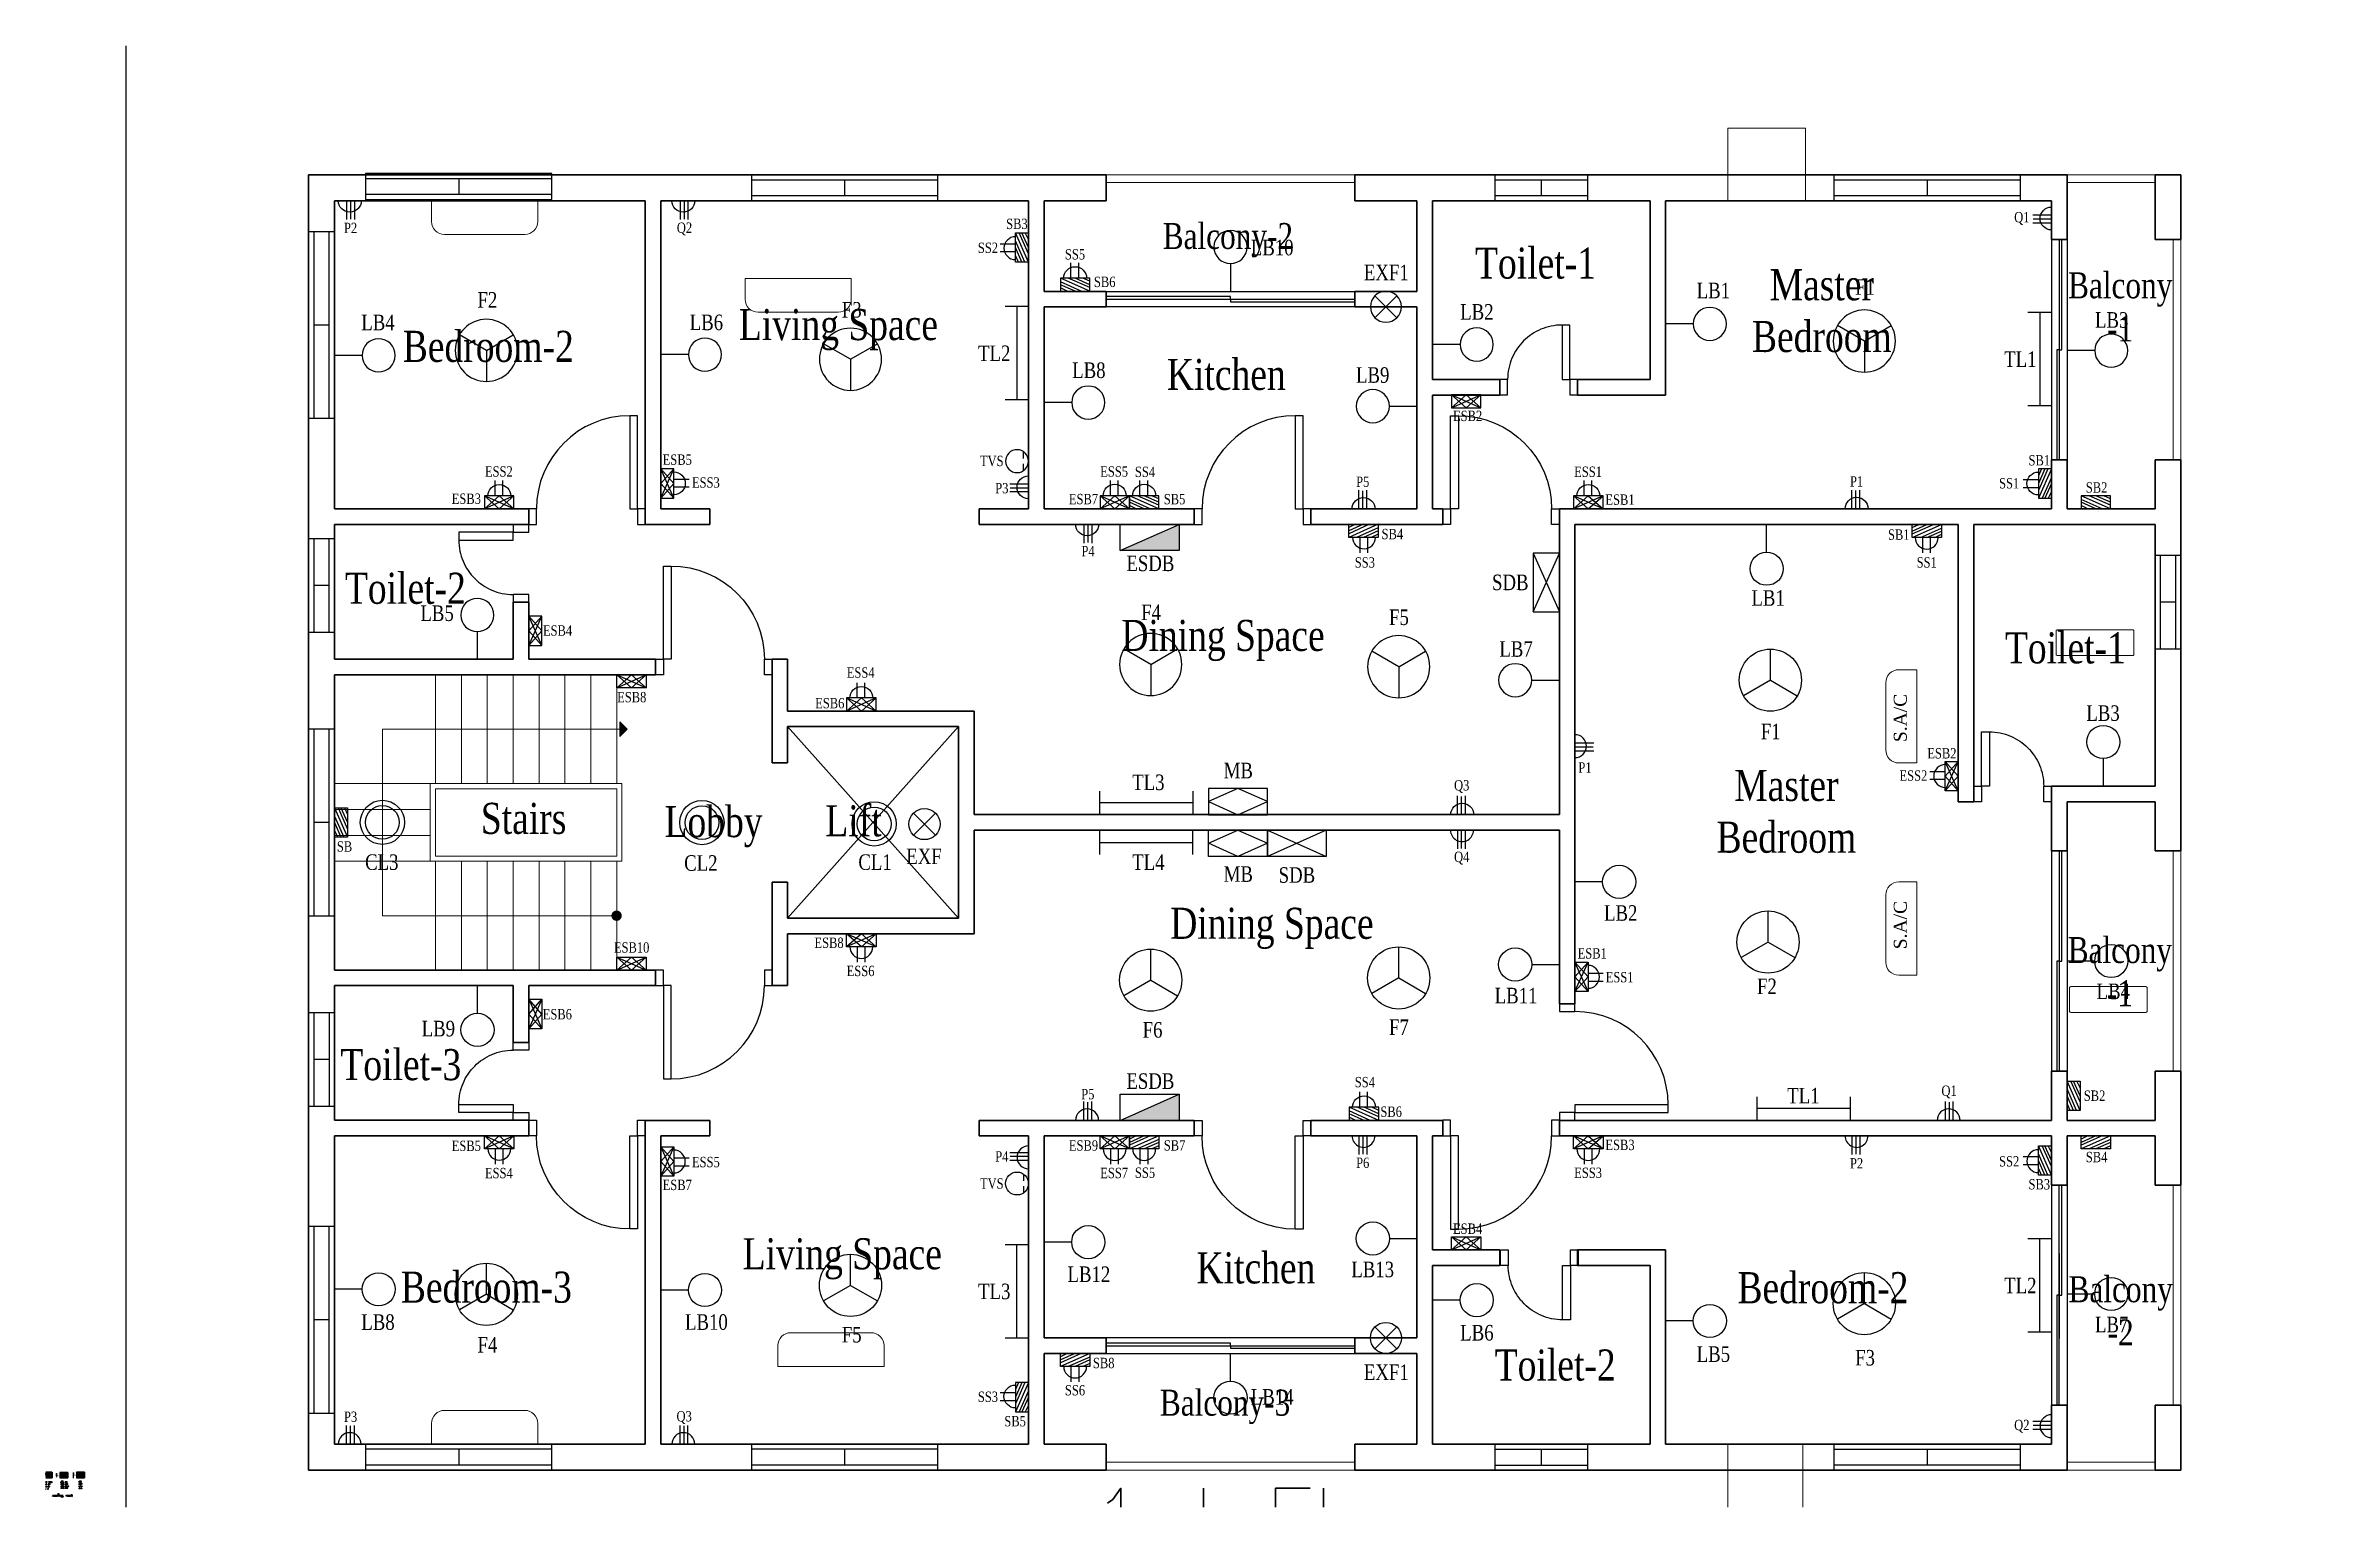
# Paper-space layout 'Layout1' of a CAD drawing. Header units: inches. Extents: x 1 to 409, y 1 to 261.
# The model-space entities are those that its viewports show. They can reach past a viewport. Long polylines and large blocks are cut down to what shows.
import ezdxf
from ezdxf.enums import TextEntityAlignment as Align

# ---------------------------------------------------------------- set-up
doc = ezdxf.new("R2010")
doc.units = ezdxf.units.IN
doc.header["$LTSCALE"] = 10
doc.header["$MEASUREMENT"] = 0
for name, pattern in [('ACAD_ISO04W100', [30, 24, -3, 0, -3]), ('DASHED', [0.75, 0.5, -0.25]), ('HIDDEN', [0.375, 0.25, -0.125])]:
    doc.linetypes.add(name, pattern=pattern)
for name, color, linetype, lineweight in [('AC', 6, 'Continuous', 13), ('Balcony (Mine)', 6, 'Continuous', 13), ('Parking Slot (Mine)', 5, 'Continuous', 9), ('Pins', 220, 'Continuous', 30), ('RAIL (Mine)', 1, 'Continuous', 13), ('Stair (Mine)', 8, 'Continuous', 13), ('Text (Mine)', 5, 'Continuous', 9), ('text for fittings', 74, 'Continuous', 9), ('Text Legends (Mine)', 192, 'Continuous', 35), ('VOID (Mine)', 8, 'Continuous', 9), ('Wall (Mine)', 7, 'Continuous', 35)]:
    doc.layers.add(name, color=color, linetype=linetype, lineweight=lineweight)
for name, color, linetype, plot in [('Diagram', 134, 'Continuous', False), ('Fan (Mine)', 2, 'Continuous', False), ('Light (Mine)', 3, 'Continuous', False), ('Text Fittings & Fixtures Labels (Mine)', 5, 'Continuous', False)]:
    doc.layers.add(name, color=color, linetype=linetype, plot=plot)
for name, color, linetype in [('Doors (Mine)', 1, 'Continuous'), ('Sliding Door (Mine)', 4, 'Continuous'), ('Switchboard & Socket (Mine)', 4, 'Continuous'), ('Windows (Mine)', 4, 'Continuous')]:
    doc.layers.add(name, color=color, linetype=linetype)
doc.layers.add('Site (Mine)', color=7, linetype='ACAD_ISO04W100', lineweight=30, true_color=0x004961)
doc.layers.get('Pins').off()
doc.styles.get("Standard").update_dxf_attribs({"font": 'simplex.shx', "width": 0.8, "height": 3})
doc.styles.add('style4', font='times.ttf')

# ---------------------------------------------------------------- blocks, each defined once
blk = doc.blocks.new('Window Big')
at = {"layer": 'Windows (Mine)'}
for p, q in [((0, 10), (-72, 10)), ((-72, 10), (-72, 0)), ((0, 0), (0, 10)), ((0, 8), (-72, 8)), ((-72, 2), (0, 2)), ((-72, 0), (0, 0)), ((-36, 8), (-36, 2))]:
    blk.add_line(p, q, dxfattribs=at)
blk = doc.blocks.new('Window Small')
at = {"layer": 'Windows (Mine)', "linetype": 'DASHED', "ltscale": 10}
for p, q in [((36, 0), (0, 0)), ((0, 0), (0, -10)), ((36, -10), (36, 0)), ((36, -2), (0, -2)), ((0, -8), (36, -8)), ((18, -2), (18, -8)), ((0, -10), (36, -10))]:
    blk.add_line(p, q, dxfattribs=at)
blk = doc.blocks.new('Door Single')
at = {"layer": 'Doors (Mine)'}
for points in [[(-6, 6), (-3, 6), (-3, 42), (-6, 42)], [(-45, 0), (-42, 0), (-42, 6), (-45, 6)], [(-3, 0), (0, 0), (0, 6), (-3, 6)]]:
    blk.add_lwpolyline(points, close=True, dxfattribs=at)
blk.add_arc((-6, 6), 36, 90, 180, dxfattribs=at)
blk = doc.blocks.new('Door Single Small')
at = {"layer": 'Doors (Mine)', "linetype": 'DASHED', "ltscale": 10}
for points in [[(-6, 6), (-3, 6), (-3, 27), (-6, 27)], [(-30, 0), (-27, 0), (-27, 6), (-30, 6)], [(-3, 0), (0, 0), (0, 6), (-3, 6)]]:
    blk.add_lwpolyline(points, close=True, dxfattribs=at)
blk.add_arc((-6, 6), 21, 90, 180, dxfattribs=at)
blk = doc.blocks.new('Ceiling Fan')
at = {"layer": 'Fan (Mine)', "linetype": 'Continuous', "ltscale": 10}
for q in [(0, 12), (-10.39, -6), (10.39, -6)]:
    blk.add_line((0, 0), q, dxfattribs=at)
blk.add_circle((0, 0), 12, dxfattribs=at)
blk.add_circle((0, 0), 12, dxfattribs=at)
blk = doc.blocks.new('Light Bulb')
at = {"layer": 'Light (Mine)'}
blk.add_line((10.67, 0), (0, 0), dxfattribs=at)
at = {"layer": 'Light (Mine)', "linetype": 'Continuous'}
blk.add_circle((17.07, 0), 6.4, dxfattribs=at)
blk = doc.blocks.new('Emergency Switchboard')
at = {"layer": 'Switchboard & Socket (Mine)', "ltscale": 10}
for p, q in [((-11.36, -5.05), (11.36, 5.05)), ((-11.36, 5.05), (11.36, -5.05)), ((0, 5.05), (-11.36, -5.05)), ((0, -5.05), (-11.36, 5.05)), ((0, 5.05), (11.36, -5.05)), ((0, -5.05), (11.36, 5.05))]:
    blk.add_line(p, q, dxfattribs=at)
at = {"layer": 'Switchboard & Socket (Mine)', "linetype": 'Continuous'}
blk.add_lwpolyline([(-11.36, 5.05), (11.36, 5.05), (11.36, -5.05), (-11.36, -5.05)], close=True, dxfattribs=at)
blk = doc.blocks.new('Tube Light')
at = {"layer": 'Light (Mine)'}
for p, q in [((0, 4.54), (0, -4.54)), ((36, 0), (0, 0)), ((36, 4.54), (36, -4.54))]:
    blk.add_line(p, q, dxfattribs=at)
blk = doc.blocks.new('Switchboard')
at = {"layer": 'Switchboard & Socket (Mine)', "linetype": 'Continuous'}
for p, q in [((0, -10.09), (22.73, 0)), ((0, -5.05), (11.36, 0)), ((0, -7.26), (16.63, 0)), ((0, -2.38), (5.35, 0)), ((6.62, -10.09), (22.73, -2.84)), ((11.36, -10.09), (22.73, -5.05)), ((17.6, -10.09), (22.73, -7.56))]:
    blk.add_line(p, q, dxfattribs=at)
blk.add_lwpolyline([(0, 0), (22.73, 0), (22.73, -10.09), (0, -10.09)], close=True, dxfattribs=at)
blk = doc.blocks.new('2-Pin Socket')
at = {"layer": 'Switchboard & Socket (Mine)', "linetype": 'Continuous'}
for p, q in [((-2.76, 0), (-2.76, 11.8)), ((3.24, 0), (3.24, 11.8))]:
    blk.add_line(p, q, dxfattribs=at)
at = {"layer": 'Switchboard & Socket (Mine)', "ltscale": 10}
blk.add_line((-8.85, 0), (8.85, 0), dxfattribs=at)
at = {"layer": 'Switchboard & Socket (Mine)', "linetype": 'Continuous'}
blk.add_arc((0, 0), 8.85, 0, 180, dxfattribs=at)
blk = doc.blocks.new('3-Pin Socket')
at = {"layer": 'Switchboard & Socket (Mine)', "ltscale": 10}
blk.add_line((0, 9.41), (0, -8.28), dxfattribs=at)
at = {"layer": 'Switchboard & Socket (Mine)', "linetype": 'Continuous'}
for p, q in [((0, 3.02), (14.44, 3.02)), ((0, 0), (14.11, 0)), ((0, -2.98), (14.44, -2.98))]:
    blk.add_line(p, q, dxfattribs=at)
blk.add_arc((0, 0.57), 8.85, 270, 90, dxfattribs=at)
blk = doc.blocks.new('Exhaust Fan')
at = {"layer": 'Fan (Mine)', "linetype": 'Continuous', "ltscale": 10}
for p, q in [((-4.24, 4.24), (4.24, -4.24)), ((-4.24, -4.24), (4.24, 4.24))]:
    blk.add_line(p, q, dxfattribs=at)
blk.add_circle((0, 0), 6, dxfattribs=at)
blk = doc.blocks.new('Ceiling Light')
at = {"layer": 'Light (Mine)'}
for radius in [8.53, 6.52]:
    blk.add_circle((0, 0), radius, dxfattribs=at)
blk = doc.blocks.new('Meter Board')
at = {"layer": 'Switchboard & Socket (Mine)', "linetype": 'Continuous'}
for p, q in [((0, -5.05), (11.36, 0)), ((11.36, 0), (22.73, -5.05)), ((11.36, -10.09), (0, -5.05)), ((22.73, -5.05), (11.36, -10.09))]:
    blk.add_line(p, q, dxfattribs=at)
blk.add_lwpolyline([(0, 0), (22.73, 0), (22.73, -10.09), (0, -10.09)], close=True, dxfattribs=at)
blk = doc.blocks.new('2-Pin TV Socket')
at = {"layer": 'Switchboard & Socket (Mine)', "linetype": 'ByBlock', "ltscale": 10}
for p, q in [((0, 0), (0, -5.26)), ((0, -9.26), (0, -14.53))]:
    blk.add_line(p, q, dxfattribs=at)
at = {"layer": 'Switchboard & Socket (Mine)', "linetype": 'ByBlock'}
blk.add_circle((-5.05, -7.26), 8.85, dxfattribs=at)
blk = doc.blocks.new('Sub Distribution Board')
at = {"layer": 'Switchboard & Socket (Mine)', "linetype": 'Continuous'}
for p, q in [((0, 0), (22.73, -10.09)), ((22.73, 0), (0, -10.09))]:
    blk.add_line(p, q, dxfattribs=at)
blk.add_lwpolyline([(0, 0), (22.73, 0), (22.73, -10.09), (0, -10.09)], close=True, dxfattribs=at)
blk = doc.blocks.new('Emergency Sub Distribution Board')
at = {"layer": 'Switchboard & Socket (Mine)', "ltscale": 10}
blk.add_hatch(color=256, dxfattribs=at).paths.add_polyline_path([(22.73, -10.09), (22.73, 0), (0, -10.09)])
blk.add_line((0, -10.09), (22.73, 0), dxfattribs=at)
at = {"layer": 'Switchboard & Socket (Mine)', "linetype": 'Continuous'}
blk.add_lwpolyline([(0, 0), (22.73, 0), (22.73, -10.09), (0, -10.09)], close=True, dxfattribs=at)
blk = doc.blocks.new('inner_window')
at = {"layer": 'Windows (Mine)', "ltscale": 10}
for p, q in [((15, 1), (-15, 1)), ((-15, 1), (-15, -5)), ((15, 0), (-15, 0)), ((0, 0), (0, -4)), ((15, 1), (15, -5)), ((-15, -4), (15, -4)), ((-15, -5), (15, -5))]:
    blk.add_line(p, q, dxfattribs=at)
blk = doc.blocks.new('Emergency Main Distribution Board')
at = {"layer": 'Switchboard & Socket (Mine)', "linetype": 'Continuous'}
for p, q in [((-5.05, -11.36), (-5.05, 11.36)), ((-5.05, 11.36), (5.05, 11.36)), ((5.05, 11.36), (5.05, -11.36)), ((5.05, -11.36), (-5.05, -11.36))]:
    blk.add_line(p, q, dxfattribs=at)
at = {"layer": 'Switchboard & Socket (Mine)', "ltscale": 10}
blk.add_line((5.05, -11.36), (-5.05, 11.36), dxfattribs=at)
blk = doc.blocks.new('Main Distribution Board')
at = {"layer": 'Switchboard & Socket (Mine)', "ltscale": 10}
for p, q in [((5.68, 5.05), (-5.68, -5.05)), ((17.05, -5.05), (5.68, 5.05))]:
    blk.add_line(p, q, dxfattribs=at)
at = {"layer": 'Switchboard & Socket (Mine)', "linetype": 'Continuous'}
blk.add_lwpolyline([(-5.68, 5.05), (17.05, 5.05), (17.05, -5.05), (-5.68, -5.05)], close=True, dxfattribs=at)

msp = doc.modelspace()

# ---------------------------------------------------------------- hatches: boundary and pattern name
at = {"layer": 'Stair (Mine)', "ltscale": 10}
h = msp.add_hatch(color=256, dxfattribs=at)
h.paths.add_polyline_path([(5684.96, -35534.88), (5684.96, -35537.71), (5687.79, -35537.71)])
h.paths.add_polyline_path([(5684.96, -35540.54), (5687.79, -35537.71), (5684.96, -35537.71)])
h = msp.add_hatch(color=256, dxfattribs=at)
h.paths.add_polyline_path([(9181.63, -35541.29), (9181.63, -35544.12), (9184.45, -35544.12)])
h.paths.add_polyline_path([(9184.45, -35544.12), (9181.63, -35544.12), (9181.63, -35546.95)])
h = msp.add_hatch(color=256, dxfattribs=at)
h.paths.add_polyline_path([(7388.11, -35559.81), (7388.11, -35562.63), (7390.94, -35562.63)])
h.paths.add_polyline_path([(7390.94, -35562.63), (7388.11, -35562.63), (7388.11, -35565.46)])

# ---------------------------------------------------------------- linework, layer by layer
at = {"layer": 'AC', "ltscale": 10}
for points in [[(7815.94, -35358.62), (7845.94, -35358.62), (7845.94, -35330.62), (7815.94, -35330.62)], [(7815.94, -35838.65), (7844.94, -35838.65), (7844.94, -35866.65), (7815.94, -35866.65)]]:
    msp.add_lwpolyline(points, close=True, dxfattribs=at)
for points in [[(7315.44, -35366.64), (7315.44, -35358.62), (7356.44, -35358.62), (7356.44, -35366.64, -0.414214), (7351.44, -35371.64), (7320.44, -35371.64, -0.414214)], [(7436.5, -35396.64), (7436.5, -35388.62), (7477.5, -35388.62), (7477.5, -35396.64, -0.414214), (7472.5, -35401.64), (7441.5, -35401.64, -0.414214)], [(7943.26, -35534.21), (7972.24, -35534.21, 0.414214), (7972.74, -35533.71), (7972.74, -35524.78, 0.414214), (7972.24, -35524.28), (7943.26, -35524.28, 0.414214), (7942.76, -35524.78), (7942.76, -35533.71, 0.414214)], [(7948.39, -35662.02), (7977.37, -35662.02, -0.414214), (7977.87, -35662.52), (7977.87, -35671.45, -0.414214), (7977.37, -35671.95), (7948.39, -35671.95, -0.414214), (7947.89, -35671.45), (7947.89, -35662.52, -0.414214)], [(7449.14, -35800.63), (7449.14, -35808.65), (7490.14, -35808.65), (7490.14, -35800.63, 0.414214), (7485.14, -35795.63), (7454.14, -35795.63, 0.414214)], [(7315.44, -35830.63), (7315.44, -35838.65), (7356.44, -35838.65), (7356.44, -35830.63, 0.414214), (7351.44, -35825.63), (7320.44, -35825.63, 0.414214)]]:
    msp.add_lwpolyline(points, format="xyb", close=True, dxfattribs=at)
at = {"layer": 'AC', "ltscale": 0.5}
for points in [[(7881.94, -35575.68), (7888.94, -35575.68), (7888.94, -35539.68), (7881.94, -35539.68, 0.414214), (7876.94, -35544.68), (7876.94, -35570.68, 0.414214)], [(7881.94, -35621.59), (7888.94, -35621.59), (7888.94, -35657.59), (7881.94, -35657.59, -0.414214), (7876.94, -35652.59), (7876.94, -35626.59, -0.414214)]]:
    msp.add_lwpolyline(points, format="xyb", close=True, dxfattribs=at)
at = {"layer": 'Balcony (Mine)', "ltscale": 10}
for p, q in [((5872.79, -35323.69), (5968.79, -35323.69)), ((5872.79, -35326.69), (5872.79, -35323.69)), ((5968.79, -35326.69), (5872.79, -35326.69)), ((5968.79, -35323.69), (5968.79, -35326.69)), ((9369.45, -35330.11), (9465.45, -35330.11)), ((9369.45, -35333.11), (9369.45, -35330.11)), ((9465.45, -35333.11), (9369.45, -35333.11)), ((9465.45, -35333.11), (9465.45, -35330.11)), ((7575.94, -35348.62), (7671.94, -35348.62)), ((7575.94, -35351.62), (7575.94, -35348.62)), ((7671.94, -35351.62), (7575.94, -35351.62)), ((7671.94, -35348.62), (7671.94, -35351.62)), ((7987.94, -35694.65), (7987.94, -35609.65)), ((7987.94, -35609.65), (7990.94, -35609.65)), ((7990.94, -35609.65), (7990.94, -35694.65)), ((7990.94, -35694.65), (7987.94, -35694.65)), ((9465.45, -35827.13), (9369.45, -35827.13)), ((9369.45, -35827.13), (9369.45, -35830.13)), ((9465.45, -35830.13), (9369.45, -35830.13)), ((9465.45, -35827.13), (9465.45, -35830.13)), ((7671.94, -35845.65), (7575.94, -35845.65)), ((7575.94, -35845.65), (7575.94, -35848.65)), ((7671.94, -35848.65), (7575.94, -35848.65)), ((7671.94, -35848.65), (7671.94, -35845.65))]:
    msp.add_line(p, q, dxfattribs=at)
at = {"layer": 'Balcony (Mine)'}
for p, q in [((6277.79, -35323.69), (6243.79, -35323.69)), ((6277.79, -35326.69), (6243.79, -35326.69)), ((9774.45, -35330.11), (9740.45, -35330.11)), ((9774.45, -35333.11), (9740.45, -35333.11)), ((6284.79, -35433.69), (6284.79, -35348.69)), ((6287.79, -35433.69), (6287.79, -35348.69)), ((7980.94, -35348.62), (7946.94, -35348.62)), ((7980.94, -35351.62), (7946.94, -35351.62)), ((9781.45, -35440.11), (9781.45, -35355.11)), ((9784.45, -35440.11), (9784.45, -35355.11)), ((7987.94, -35458.62), (7987.94, -35373.62)), ((7990.94, -35458.62), (7990.94, -35373.62)), ((6284.79, -35512.21), (6284.79, -35458.69)), ((6287.79, -35512.21), (6287.79, -35458.69)), ((9781.45, -35518.62), (9781.45, -35465.11)), ((9784.45, -35518.62), (9784.45, -35465.11)), ((9781.45, -35641.62), (9781.45, -35695.13)), ((9784.45, -35641.62), (9784.45, -35695.13)), ((9781.45, -35720.13), (9781.45, -35805.13)), ((9784.45, -35720.13), (9784.45, -35805.13)), ((7987.94, -35738.65), (7987.94, -35823.65)), ((7990.94, -35738.65), (7990.94, -35823.65)), ((9774.45, -35827.13), (9740.45, -35827.13)), ((9774.45, -35830.13), (9740.45, -35830.13)), ((7980.94, -35845.65), (7946.94, -35845.65)), ((7980.94, -35848.65), (7946.94, -35848.65))]:
    msp.add_line(p, q, dxfattribs=at)
at = {"layer": 'Balcony (Mine)', "linetype": 'DASHED', "ltscale": 10}
for p, q in [((6243.79, -35323.69), (6243.79, -35326.69)), ((6277.79, -35323.69), (6277.79, -35326.69)), ((9740.45, -35330.11), (9740.45, -35333.11)), ((9774.45, -35330.11), (9774.45, -35333.11)), ((6287.79, -35348.69), (6284.79, -35348.69)), ((7946.94, -35348.62), (7946.94, -35351.62)), ((7980.94, -35348.62), (7980.94, -35351.62)), ((9784.45, -35355.11), (9781.45, -35355.11)), ((7990.94, -35373.62), (7987.94, -35373.62)), ((6284.79, -35433.69), (6287.79, -35433.69)), ((9781.45, -35440.11), (9784.45, -35440.11)), ((6284.79, -35458.69), (6287.79, -35458.69)), ((7987.94, -35458.62), (7990.94, -35458.62)), ((9781.45, -35465.11), (9784.45, -35465.11)), ((6284.79, -35512.21), (6287.79, -35512.21)), ((9781.45, -35518.62), (9784.45, -35518.62)), ((9781.45, -35641.62), (9784.45, -35641.62)), ((9781.45, -35695.13), (9784.45, -35695.13)), ((9781.45, -35720.13), (9784.45, -35720.13)), ((7987.94, -35738.65), (7990.94, -35738.65)), ((9781.45, -35805.13), (9784.45, -35805.13)), ((7987.94, -35823.65), (7990.94, -35823.65)), ((9740.45, -35827.13), (9740.45, -35830.13)), ((9774.45, -35827.13), (9774.45, -35830.13)), ((7946.94, -35845.65), (7946.94, -35848.65)), ((7980.94, -35845.65), (7980.94, -35848.65))]:
    msp.add_line(p, q, dxfattribs=at)
at = {"layer": 'Diagram', "ltscale": 10}
for p, q in [((7496, -36206.89), (7500.97, -36202.04)), ((7500.97, -36202.04), (7496, -36206.89)), ((7425.47, -36204.2), (7425.47, -36252.2)), ((7440.48, -36204.03), (7440.48, -36232.81)), ((7459.11, -36204.5), (7459.11, -36214.91)), ((7516.9, -36206.89), (7496, -36206.89)), ((7496, -36206.89), (7496, -36206.89)), ((7496, -36206.89), (7500.93, -36211.86)), ((7542.55, -36204.5), (7542.55, -36220.81)), ((7459.11, -36216.91), (7459.11, -36233.28)), ((7529.5, -36226.38), (7536.44, -36226.38)), ((7533.33, -36228.01), (7536.44, -36226.38)), ((7536.44, -36226.38), (7533.4, -36224.75)), ((7440.48, -36232.81), (7438.15, -36241.36)), ((7459.11, -36233.28), (7456.77, -36241.83)), ((7542.6, -36248.44), (7542.6, -36232.13)), ((7440.73, -36241.88), (7440.73, -36251.67)), ((7459.36, -36242.35), (7459.36, -36252.14)), ((9294.44, -36241.67), (9294.44, -36289.67)), ((9299.45, -36243.46), (9294.48, -36248.32)), ((9405.84, -36243.5), (9400.87, -36248.35)), ((9401.06, -36241.42), (9401.06, -36289.42)), ((9465.38, -36241.56), (9465.38, -36289.56)), ((9470.3, -36243.42), (9465.38, -36248.35)), ((9369.62, -36248.32), (9294.44, -36248.32)), ((9294.48, -36248.32), (9299.41, -36253.28)), ((9498.77, -36248.35), (9369.59, -36248.35)), ((9369.59, -36248.35), (9369.59, -36248.35)), ((9421.77, -36248.35), (9400.87, -36248.35)), ((9400.87, -36248.35), (9405.8, -36253.32)), ((9434.47, -36248.35), (9434.47, -36248.35)), ((9465.38, -36248.35), (9470.27, -36253.25)), ((9509.21, -36248.33), (9498.77, -36248.33)), ((9498.77, -36248.33), (9498.77, -36248.33)), ((9275.63, -36261.68), (9275.63, -36272.4)), ((9341.21, -36261.73), (9275.63, -36261.73)), ((9314.83, -36261.76), (9314.83, -36272.48)), ((9473.38, -36261.73), (9341.21, -36261.73)), ((9441.03, -36261.73), (9441.03, -36272.31)), ((9509.22, -36261.73), (9473.38, -36261.73)), ((9275.64, -36272.4), (9275.64, -36279.6)), ((9314.83, -36272.48), (9314.83, -36279.68)), ((9365.72, -36289.46), (9365.72, -36272.11)), ((9365.72, -36272.11), (9460.64, -36272.11)), ((9436.18, -36267.12), (9441.03, -36272.11)), ((9441.03, -36272.11), (9446.01, -36267.16)), ((9441.03, -36272.31), (9441.03, -36279.51)), ((9460.64, -36272.11), (9460.64, -36289.36)), ((9259.39, -36289.65), (9259.39, -36279.61)), ((9259.39, -36279.61), (9290.49, -36279.61)), ((9270.78, -36274.63), (9275.64, -36279.6)), ((9275.64, -36279.6), (9280.6, -36274.67)), ((9290.49, -36279.61), (9290.49, -36289.69)), ((9298.58, -36289.74), (9298.58, -36279.69)), ((9298.58, -36279.69), (9329.69, -36279.69)), ((9309.97, -36274.71), (9314.83, -36279.68)), ((9314.83, -36279.68), (9319.79, -36274.75)), ((9329.69, -36279.69), (9329.69, -36289.77)), ((9424.78, -36289.56), (9424.78, -36279.52)), ((9424.78, -36279.52), (9455.89, -36279.52)), ((9436.18, -36274.54), (9441.03, -36279.51)), ((9441.03, -36279.51), (9446, -36274.58)), ((9455.89, -36279.52), (9455.89, -36289.6)), ((9248.71, -36306.34), (9248.71, -36335.12)), ((9255.58, -36306.39), (9255.58, -36335.17)), ((9289.95, -36306.43), (9289.95, -36335.21)), ((9326.98, -36306.19), (9326.98, -36334.97)), ((9348.46, -36306.11), (9348.46, -36334.89)), ((9360.37, -36306.11), (9360.37, -36334.89)), ((9381.57, -36306.12), (9381.57, -36334.9)), ((9388.45, -36306.17), (9388.45, -36334.95)), ((9396.17, -36306.12), (9396.17, -36316.53)), ((9414.82, -36306.09), (9414.82, -36334.87)), ((9423.58, -36306.09), (9423.58, -36334.87)), ((9432.82, -36306.21), (9432.82, -36334.99)), ((9450.37, -36306.12), (9450.37, -36334.89)), ((9461.24, -36305.95), (9461.24, -36334.73)), ((6227.56, -36313.89), (6392.38, -36313.89)), ((7292.9, -36311.95), (7292.9, -36359.95)), ((7292.94, -36318.59), (7297.9, -36313.73)), ((7297.9, -36313.73), (7292.94, -36318.59)), ((7410.61, -36318.62), (7415.58, -36313.77)), ((7415.58, -36313.77), (7410.61, -36318.62)), ((7410.62, -36311.95), (7410.62, -36359.95)), ((7475.49, -36311.77), (7475.49, -36359.77)), ((7475.49, -36318.63), (7480.45, -36313.77)), ((7480.45, -36313.77), (7475.49, -36318.63)), ((7539.78, -36318.6), (7544.75, -36313.74)), ((7544.75, -36313.74), (7539.78, -36318.6)), ((7539.81, -36311.91), (7539.81, -36359.91)), ((7774.03, -36308.99), (7774.03, -36356.99)), ((7774.07, -36315.63), (7779.04, -36310.78)), ((7779.04, -36310.78), (7774.07, -36315.63)), ((7891.77, -36315.63), (7774.07, -36315.63)), ((7774.07, -36315.63), (7774.07, -36315.63)), ((7774.07, -36315.63), (7779, -36320.6)), ((7891.74, -36315.66), (7896.71, -36310.81)), ((7896.71, -36310.81), (7891.74, -36315.66)), ((7987.41, -36315.66), (7891.74, -36315.66)), ((7891.74, -36315.66), (7891.74, -36315.66)), ((7891.74, -36315.66), (7896.68, -36320.63)), ((7891.75, -36308.99), (7891.75, -36356.99)), ((7956.69, -36308.82), (7956.69, -36356.82)), ((7956.69, -36315.66), (7961.66, -36310.8)), ((7961.66, -36310.8), (7956.69, -36315.66)), ((7984.08, -36315.66), (7956.69, -36315.66)), ((7956.69, -36315.66), (7961.62, -36320.62)), ((7410.64, -36318.59), (7292.94, -36318.59)), ((7292.94, -36318.59), (7292.94, -36318.59)), ((7292.94, -36318.59), (7297.87, -36323.56)), ((7539.78, -36318.62), (7410.61, -36318.62)), ((7410.61, -36318.62), (7410.61, -36318.62)), ((7410.61, -36318.62), (7415.55, -36323.59)), ((7496.38, -36318.63), (7475.49, -36318.63)), ((7475.49, -36318.63), (7475.49, -36318.63)), ((7475.49, -36318.63), (7480.42, -36323.59)), ((7567.18, -36318.6), (7539.78, -36318.6)), ((7539.78, -36318.6), (7539.78, -36318.6)), ((7539.78, -36318.6), (7544.72, -36323.56)), ((9248.69, -36322.09), (9251.81, -36320.46)), ((9251.81, -36320.46), (9248.69, -36322.09)), ((9255.64, -36322.09), (9248.69, -36322.09)), ((9248.69, -36322.09), (9251.74, -36323.73)), ((9255.59, -36322.1), (9258.71, -36320.47)), ((9258.71, -36320.47), (9255.59, -36322.1)), ((9265.8, -36322.1), (9255.59, -36322.1)), ((9255.59, -36322.1), (9258.64, -36323.73)), ((9289.98, -36322.1), (9263.31, -36322.1)), ((9289.96, -36322.1), (9293.08, -36320.47)), ((9293.08, -36320.47), (9289.96, -36322.1)), ((9315.07, -36322.1), (9289.96, -36322.1)), ((9289.96, -36322.1), (9293, -36323.73)), ((9326.98, -36322.1), (9315.07, -36322.1)), ((9326.99, -36322.1), (9330.11, -36320.47)), ((9330.11, -36320.47), (9326.99, -36322.1)), ((9360.39, -36322.1), (9326.99, -36322.1)), ((9326.99, -36322.1), (9330.04, -36323.73)), ((9348.47, -36322.05), (9351.59, -36320.42)), ((9351.59, -36320.42), (9348.47, -36322.05)), ((9348.47, -36322.05), (9351.52, -36323.69)), ((9360.37, -36322.06), (9363.49, -36320.43)), ((9363.49, -36320.43), (9360.37, -36322.06)), ((9381.56, -36322.06), (9360.37, -36322.06)), ((9360.37, -36322.06), (9363.41, -36323.69)), ((9381.57, -36322.06), (9384.69, -36320.43)), ((9384.69, -36320.43), (9381.57, -36322.06)), ((9388.45, -36322.06), (9381.57, -36322.06)), ((9381.57, -36322.06), (9384.62, -36323.69)), ((9388.45, -36322.05), (9391.57, -36320.42)), ((9391.57, -36320.42), (9388.45, -36322.05)), ((9396.17, -36322.05), (9388.45, -36322.05)), ((9388.45, -36322.05), (9391.5, -36323.69)), ((9396.17, -36318.53), (9396.17, -36334.9)), ((9396.17, -36322.06), (9399.29, -36320.42)), ((9399.29, -36320.42), (9396.17, -36322.06)), ((9414.82, -36322.06), (9396.17, -36322.06)), ((9396.17, -36322.06), (9399.22, -36323.69)), ((9414.82, -36322.05), (9417.94, -36320.41)), ((9417.94, -36320.41), (9414.82, -36322.05)), ((9423.58, -36322.05), (9414.82, -36322.05)), ((9414.82, -36322.05), (9417.87, -36323.68)), ((9423.59, -36322.04), (9426.71, -36320.41)), ((9426.71, -36320.41), (9423.59, -36322.04)), ((9432.82, -36322.04), (9423.59, -36322.04)), ((9423.59, -36322.04), (9426.63, -36323.68)), ((9432.82, -36322.04), (9435.94, -36320.41)), ((9435.94, -36320.41), (9432.82, -36322.04)), ((9450.37, -36322.04), (9432.82, -36322.04)), ((9432.82, -36322.04), (9435.87, -36323.68)), ((9450.36, -36322.02), (9453.48, -36320.39)), ((9453.48, -36320.39), (9450.36, -36322.02)), ((9492.76, -36322.02), (9450.36, -36322.02)), ((9450.36, -36322.02), (9453.41, -36323.66)), ((9492.7, -36322.02), (9509.22, -36322.02)), ((5755.5, -36336.51), (5755.5, -36329.25)), ((7514.4, -36332.01), (7382.23, -36332.01)), ((7382.23, -36332.01), (7382.23, -36342.73)), ((7514.36, -36332.01), (7514.36, -36350.76)), ((7514.38, -36332.01), (7514.38, -36342.35)), ((7567.18, -36332.01), (7514.4, -36332.01)), ((7795.61, -36329.06), (7795.61, -36347.66)), ((7863.42, -36329.06), (7795.61, -36329.06)), ((7987.48, -36329.05), (7863.36, -36329.05)), ((7928.72, -36339.4), (7923.87, -36334.43)), ((7923.87, -36334.43), (7928.72, -36339.4)), ((7928.7, -36329.05), (7928.7, -36347.8)), ((7928.72, -36329.05), (7928.72, -36339.4)), ((7928.72, -36339.4), (7933.69, -36334.46)), ((9326.98, -36334.97), (9324.65, -36343.52)), ((9348.46, -36334.89), (9346.13, -36343.45)), ((9360.37, -36334.89), (9358.04, -36343.45)), ((9381.57, -36334.9), (9379.24, -36343.46)), ((9388.45, -36334.95), (9386.11, -36343.51)), ((9396.17, -36334.9), (9393.84, -36343.46)), ((9414.82, -36334.87), (9412.49, -36343.42)), ((9423.58, -36334.87), (9421.25, -36343.42)), ((9432.82, -36334.99), (9430.48, -36343.54)), ((9450.37, -36334.89), (9448.04, -36343.45)), ((9461.24, -36334.73), (9458.91, -36343.28)), ((7332.69, -36360.1), (7332.69, -36342.75)), ((7332.69, -36342.75), (7406.62, -36342.75)), ((7382.23, -36342.73), (7377.38, -36337.76)), ((7377.38, -36337.76), (7382.23, -36342.73)), ((7382.23, -36342.73), (7387.2, -36337.8)), ((7382.23, -36342.73), (7382.23, -36349.93)), ((7382.23, -36342.73), (7382.23, -36342.73)), ((7406.62, -36342.75), (7406.62, -36360)), ((7438.53, -36359.96), (7438.53, -36342.36)), ((7438.53, -36342.36), (7531, -36342.36)), ((7514.38, -36342.35), (7509.52, -36337.38)), ((7509.52, -36337.38), (7514.38, -36342.35)), ((7514.38, -36342.35), (7519.34, -36337.42)), ((7514.38, -36342.35), (7514.38, -36342.35)), ((7531, -36342.36), (7531, -36359.87)), ((7795.61, -36347.66), (7790.75, -36342.69)), ((7790.75, -36342.69), (7795.61, -36347.66)), ((7795.61, -36347.66), (7800.57, -36342.73)), ((7847.99, -36339.4), (7928.7, -36339.38)), ((7847.99, -36356.97), (7847.99, -36339.4)), ((7928.7, -36347.8), (7923.85, -36342.83)), ((7923.85, -36342.83), (7928.7, -36347.8)), ((7928.7, -36339.38), (7945.64, -36339.38)), ((7928.7, -36347.8), (7933.67, -36342.87)), ((7928.72, -36339.4), (7928.72, -36339.4)), ((7945.64, -36339.38), (7945.64, -36356.85)), ((9248.71, -36335.12), (9246.37, -36343.68)), ((9255.58, -36335.17), (9253.25, -36343.73)), ((9289.95, -36335.21), (9287.62, -36343.77)), ((9461.49, -36343.8), (9461.49, -36353.59)), ((7365.98, -36359.98), (7365.98, -36349.94)), ((7365.98, -36349.94), (7397.09, -36349.94)), ((7382.23, -36349.93), (7377.38, -36344.96)), ((7377.38, -36344.96), (7382.23, -36349.93)), ((7382.23, -36349.93), (7387.2, -36345)), ((7382.23, -36349.93), (7382.23, -36349.93)), ((7397.09, -36349.94), (7397.09, -36360.02)), ((7507.29, -36359.92), (7507.29, -36350.75)), ((7507.29, -36350.75), (7521.17, -36350.75)), ((7514.36, -36350.76), (7509.5, -36345.79)), ((7509.5, -36345.79), (7514.36, -36350.76)), ((7514.36, -36350.76), (7519.33, -36345.82)), ((7514.36, -36350.76), (7514.36, -36350.76)), ((7521.17, -36350.75), (7521.17, -36359.88)), ((7789.37, -36357.02), (7789.37, -36347.65)), ((7789.37, -36347.65), (7802.31, -36347.65)), ((7802.31, -36347.65), (7802.31, -36357.1)), ((7921.64, -36356.96), (7921.64, -36347.79)), ((7921.64, -36347.79), (7935.52, -36347.79)), ((7928.7, -36347.8), (7928.7, -36347.8)), ((7935.52, -36347.79), (7935.52, -36356.92)), ((9248.96, -36344.19), (9248.96, -36353.98)), ((9255.83, -36344.24), (9255.83, -36354.03)), ((9290.21, -36344.28), (9290.21, -36354.08)), ((9327.24, -36344.04), (9327.24, -36353.83)), ((9348.72, -36343.96), (9348.72, -36353.75)), ((9360.62, -36343.96), (9360.62, -36353.75)), ((9381.82, -36343.97), (9381.82, -36353.76)), ((9388.7, -36344.02), (9388.7, -36353.81)), ((9396.42, -36343.97), (9396.42, -36353.77)), ((9415.07, -36343.94), (9415.07, -36353.73)), ((9423.83, -36343.94), (9423.83, -36353.73)), ((9433.07, -36344.06), (9433.07, -36353.85)), ((9450.62, -36343.97), (9450.62, -36353.76)), ((6228.33, -36364.65), (6401.64, -36364.65)), ((7289.73, -36376.61), (7289.73, -36405.39)), ((7296.6, -36376.66), (7296.6, -36405.44)), ((7304.32, -36376.61), (7304.32, -36387.02)), ((7330.97, -36376.71), (7330.97, -36405.49)), ((7356.1, -36376.46), (7356.1, -36405.24)), ((7368, -36376.46), (7368, -36405.24)), ((7396.6, -36376.65), (7396.6, -36405.42)), ((7422.89, -36376.45), (7422.89, -36405.23)), ((7434.8, -36376.45), (7434.8, -36405.23)), ((7456, -36376.46), (7456, -36405.24)), ((7462.88, -36376.51), (7462.88, -36405.29)), ((7470.6, -36376.46), (7470.6, -36386.87)), ((7489.25, -36376.43), (7489.25, -36405.21)), ((7498.01, -36376.43), (7498.01, -36405.21)), ((7507.25, -36376.55), (7507.25, -36405.33)), ((7524.8, -36376.46), (7524.8, -36405.24)), ((7535.67, -36376.29), (7535.67, -36405.07)), ((7770.86, -36373.66), (7770.86, -36402.44)), ((7777.73, -36373.71), (7777.73, -36402.49)), ((7812.1, -36373.75), (7812.1, -36402.53)), ((7837.23, -36373.5), (7837.23, -36402.28)), ((7849.13, -36373.5), (7849.13, -36402.28)), ((7868.38, -36373.52), (7868.38, -36383.93)), ((7877.73, -36373.69), (7877.73, -36402.47)), ((7885.74, -36373.42), (7885.74, -36402.2)), ((7904.02, -36373.49), (7904.02, -36402.27)), ((7911.77, -36373.5), (7911.77, -36402.19)), ((7919.85, -36373.51), (7919.85, -36402.44)), ((7937.13, -36373.5), (7937.13, -36402.28)), ((7944.01, -36373.55), (7944.01, -36402.33)), ((7770.84, -36389.41), (7773.96, -36387.78)), ((7773.96, -36387.78), (7770.84, -36389.41)), ((7777.74, -36389.42), (7780.86, -36387.78)), ((7780.86, -36387.78), (7777.74, -36389.42)), ((7812.11, -36389.41), (7815.23, -36387.78)), ((7815.23, -36387.78), (7812.11, -36389.41)), ((7837.22, -36389.41), (7840.34, -36387.78)), ((7840.34, -36387.78), (7837.22, -36389.41)), ((7849.14, -36389.42), (7852.26, -36387.78)), ((7852.26, -36387.78), (7849.14, -36389.42)), ((7868.38, -36385.93), (7868.38, -36402.3)), ((7868.38, -36389.46), (7871.5, -36387.82)), ((7871.5, -36387.82), (7868.38, -36389.46)), ((7877.75, -36389.44), (7880.86, -36387.81)), ((7880.86, -36387.81), (7877.75, -36389.44)), ((7888.87, -36387.74), (7885.74, -36389.44)), ((7904.03, -36389.44), (7907.15, -36387.81)), ((7907.15, -36387.81), (7904.03, -36389.44)), ((7914.89, -36387.81), (7911.77, -36389.44)), ((7919.87, -36389.45), (7922.99, -36387.82)), ((7922.99, -36387.82), (7919.87, -36389.45)), ((7937.13, -36389.44), (7940.25, -36387.81)), ((7940.25, -36387.81), (7937.13, -36389.44)), ((7944.01, -36389.44), (7947.13, -36387.81)), ((7947.13, -36387.81), (7944.01, -36389.44)), ((7289.71, -36392.37), (7292.83, -36390.73)), ((7292.83, -36390.73), (7289.71, -36392.37)), ((7296.66, -36392.37), (7289.71, -36392.37)), ((7289.71, -36392.37), (7292.76, -36394)), ((7296.61, -36392.37), (7299.73, -36390.74)), ((7299.73, -36390.74), (7296.61, -36392.37)), ((7306.81, -36392.37), (7296.61, -36392.37)), ((7296.61, -36392.37), (7299.65, -36394.01)), ((7304.32, -36389.02), (7304.32, -36405.39)), ((7304.32, -36392.38), (7307.44, -36390.75)), ((7307.44, -36390.75), (7304.32, -36392.38)), ((7331, -36392.38), (7304.32, -36392.38)), ((7304.32, -36392.38), (7307.37, -36394.01)), ((7330.97, -36392.37), (7334.09, -36390.74)), ((7334.09, -36390.74), (7330.97, -36392.37)), ((7356.09, -36392.37), (7330.97, -36392.37)), ((7330.97, -36392.37), (7334.02, -36394)), ((7356.09, -36392.37), (7359.21, -36390.74)), ((7359.21, -36390.74), (7356.09, -36392.37)), ((7368, -36392.37), (7356.09, -36392.37)), ((7356.09, -36392.37), (7359.14, -36394)), ((7368.01, -36392.37), (7371.13, -36390.74)), ((7371.13, -36390.74), (7368.01, -36392.37)), ((7396.61, -36392.37), (7368.01, -36392.37)), ((7368.01, -36392.37), (7371.06, -36394.01)), ((7396.61, -36392.39), (7399.73, -36390.76)), ((7399.73, -36390.76), (7396.61, -36392.39)), ((7422.88, -36392.39), (7396.61, -36392.39)), ((7396.61, -36392.39), (7399.66, -36394.03)), ((7422.9, -36392.4), (7426.02, -36390.76)), ((7426.02, -36390.76), (7422.9, -36392.4)), ((7434.79, -36392.4), (7422.9, -36392.4)), ((7422.9, -36392.4), (7425.95, -36394.03)), ((7434.79, -36392.4), (7437.91, -36390.77)), ((7437.91, -36390.77), (7434.79, -36392.4)), ((7455.99, -36392.4), (7434.79, -36392.4)), ((7434.79, -36392.4), (7437.84, -36394.04)), ((7456, -36392.4), (7459.12, -36390.77)), ((7459.12, -36390.77), (7456, -36392.4)), ((7462.88, -36392.4), (7456, -36392.4)), ((7456, -36392.4), (7459.05, -36394.03)), ((7462.88, -36392.4), (7466, -36390.76)), ((7466, -36390.76), (7462.88, -36392.4)), ((7470.59, -36392.4), (7462.88, -36392.4)), ((7462.88, -36392.4), (7465.93, -36394.03)), ((7470.6, -36388.87), (7470.6, -36405.24)), ((7470.6, -36392.4), (7473.72, -36390.77)), ((7473.72, -36390.77), (7470.6, -36392.4)), ((7489.25, -36392.4), (7470.6, -36392.4)), ((7470.6, -36392.4), (7473.65, -36394.03)), ((7489.25, -36392.39), (7492.37, -36390.75)), ((7492.37, -36390.75), (7489.25, -36392.39)), ((7498.01, -36392.39), (7489.25, -36392.39)), ((7489.25, -36392.39), (7492.3, -36394.02)), ((7498.01, -36392.39), (7501.13, -36390.75)), ((7501.13, -36390.75), (7498.01, -36392.39)), ((7507.25, -36392.39), (7498.01, -36392.39)), ((7498.01, -36392.39), (7501.06, -36394.02)), ((7507.25, -36392.39), (7510.37, -36390.75)), ((7510.37, -36390.75), (7507.25, -36392.39)), ((7524.8, -36392.39), (7507.25, -36392.39)), ((7507.25, -36392.39), (7510.3, -36394.02)), ((7524.79, -36392.37), (7527.91, -36390.73)), ((7527.91, -36390.73), (7524.79, -36392.37)), ((7567.18, -36392.37), (7524.79, -36392.37)), ((7524.79, -36392.37), (7527.84, -36394)), ((7777.79, -36389.41), (7770.84, -36389.41)), ((7770.84, -36389.41), (7773.89, -36391.04)), ((7787.95, -36389.42), (7777.74, -36389.42)), ((7777.74, -36389.42), (7780.79, -36391.05)), ((7812.13, -36389.42), (7785.46, -36389.42)), ((7837.22, -36389.41), (7812.11, -36389.41)), ((7812.11, -36389.41), (7815.15, -36391.05)), ((7849.13, -36389.41), (7837.22, -36389.41)), ((7837.22, -36389.41), (7840.27, -36391.04)), ((7877.75, -36389.42), (7849.14, -36389.42)), ((7849.14, -36389.42), (7852.19, -36391.05)), ((7868.38, -36389.46), (7871.43, -36391.09)), ((7904.01, -36389.44), (7877.75, -36389.44)), ((7877.75, -36389.44), (7880.79, -36391.07)), ((7885.74, -36389.44), (7888.79, -36391)), ((7919.87, -36389.44), (7904.03, -36389.44)), ((7904.03, -36389.44), (7907.08, -36391.07)), ((7911.77, -36389.44), (7914.81, -36391.07)), ((7937.13, -36389.45), (7919.87, -36389.45)), ((7919.87, -36389.45), (7922.91, -36391.08)), ((7944.01, -36389.44), (7937.13, -36389.44)), ((7937.13, -36389.44), (7940.18, -36391.07)), ((7987.49, -36389.44), (7944.01, -36389.44)), ((7944.01, -36389.44), (7947.06, -36391.07)), ((7289.73, -36405.39), (7287.39, -36413.95)), ((7296.6, -36405.44), (7294.27, -36414)), ((7304.32, -36405.39), (7301.99, -36413.95)), ((7330.97, -36405.49), (7328.64, -36414.04)), ((7356.1, -36405.24), (7353.76, -36413.8)), ((7368, -36405.24), (7365.67, -36413.8)), ((7396.6, -36405.42), (7394.27, -36413.98)), ((7422.89, -36405.23), (7420.56, -36413.79)), ((7434.8, -36405.23), (7432.46, -36413.79)), ((7456, -36405.24), (7453.67, -36413.8)), ((7462.88, -36405.29), (7460.54, -36413.85)), ((7470.6, -36405.24), (7468.26, -36413.8)), ((7489.25, -36405.21), (7486.91, -36413.77)), ((7498.01, -36405.21), (7495.67, -36413.77)), ((7507.25, -36405.33), (7504.91, -36413.88)), ((7524.8, -36405.24), (7522.46, -36413.79)), ((7535.67, -36405.07), (7533.34, -36413.62)), ((7770.86, -36402.44), (7768.52, -36410.99)), ((7777.73, -36402.49), (7775.4, -36411.04)), ((7812.1, -36402.53), (7809.77, -36411.08)), ((7837.23, -36402.28), (7834.89, -36410.84)), ((7849.13, -36402.28), (7846.8, -36410.84)), ((7868.38, -36402.3), (7866.04, -36410.86)), ((7877.73, -36402.47), (7875.4, -36411.02)), ((7885.74, -36402.2), (7883.4, -36410.76)), ((7904.02, -36402.27), (7901.69, -36410.83)), ((7911.77, -36402.19), (7909.44, -36410.74)), ((7919.85, -36402.44), (7917.51, -36410.99)), ((7937.13, -36402.28), (7934.8, -36410.84)), ((7944.01, -36402.33), (7941.67, -36410.89)), ((7289.98, -36414.46), (7289.98, -36424.26)), ((7296.85, -36414.51), (7296.85, -36424.31)), ((7304.58, -36414.47), (7304.58, -36424.26)), ((7331.22, -36414.56), (7331.22, -36424.35)), ((7356.35, -36414.31), (7356.35, -36424.11)), ((7368.25, -36414.31), (7368.25, -36424.11)), ((7396.86, -36414.5), (7396.86, -36424.29)), ((7423.14, -36414.3), (7423.14, -36424.1)), ((7435.05, -36414.3), (7435.05, -36424.1)), ((7456.25, -36414.31), (7456.25, -36424.11)), ((7463.13, -36414.36), (7463.13, -36424.16)), ((7470.85, -36414.31), (7470.85, -36424.11)), ((7489.5, -36414.28), (7489.5, -36424.07)), ((7498.26, -36414.28), (7498.26, -36424.07)), ((7507.5, -36414.4), (7507.5, -36424.19)), ((7525.05, -36414.31), (7525.05, -36424.1)), ((7535.92, -36414.14), (7535.92, -36423.93)), ((7771.11, -36411.51), (7771.11, -36421.3)), ((7777.98, -36411.56), (7777.98, -36421.35)), ((7812.36, -36411.6), (7812.36, -36421.39)), ((7837.48, -36411.36), (7837.48, -36421.15)), ((7849.39, -36411.36), (7849.39, -36421.15)), ((7868.63, -36411.37), (7868.63, -36421.17)), ((7877.99, -36411.54), (7877.99, -36421.33)), ((7885.99, -36411.28), (7885.99, -36421.07)), ((7904.28, -36411.35), (7904.28, -36421.14)), ((7912.02, -36411.26), (7912.02, -36421.05)), ((7920.1, -36411.51), (7920.1, -36421.3)), ((7937.38, -36411.36), (7937.38, -36421.15)), ((7944.26, -36411.41), (7944.26, -36421.2)), ((9304.16, -36493.41), (9304.16, -36541.41)), ((9333.03, -36493.41), (9333.03, -36541.41)), ((9472.03, -36493.39), (9472.03, -36541.39)), ((9503.04, -36493.37), (9503.04, -36541.37)), ((9535.83, -36493.25), (9535.83, -36541.25)), ((9570.26, -36493.09), (9570.26, -36541.09)), ((9309.1, -36495.2), (9304.13, -36500.06)), ((9304.13, -36500.06), (9309.06, -36505.02)), ((9373.86, -36500.06), (9304.16, -36500.06)), ((9338, -36495.11), (9333.03, -36500.05)), ((9333.03, -36500.05), (9337.96, -36504.93)), ((9503.01, -36500.09), (9373.84, -36500.09)), ((9373.84, -36500.09), (9373.84, -36500.09)), ((9459.61, -36500.09), (9438.71, -36500.09)), ((9438.71, -36500.09), (9438.71, -36500.09)), ((9477, -36495.4), (9472.03, -36500.25)), ((9472.03, -36500.25), (9476.96, -36505.22)), ((9503.01, -36500.06), (9507.98, -36495.21)), ((9507.98, -36495.21), (9503.01, -36500.06)), ((9604.44, -36500.06), (9503.01, -36500.06)), ((9503.01, -36500.06), (9503.01, -36500.06)), ((9503.01, -36500.06), (9507.94, -36505.03)), ((9540.78, -36495.09), (9535.81, -36499.94)), ((9535.81, -36499.94), (9540.74, -36504.91)), ((9575.2, -36494.93), (9570.23, -36499.79)), ((9570.23, -36499.79), (9575.17, -36504.75)), ((7297.59, -36513.35), (7297.59, -36561.35)), ((7297.63, -36519.99), (7302.59, -36515.13)), ((7302.59, -36515.13), (7297.63, -36519.99)), ((7415.33, -36519.99), (7297.63, -36519.99)), ((7297.63, -36519.99), (7297.63, -36519.99)), ((7297.63, -36519.99), (7302.56, -36524.96)), ((7415.3, -36520.02), (7420.27, -36515.16)), ((7420.27, -36515.16), (7415.3, -36520.02)), ((7544.47, -36520.02), (7415.3, -36520.02)), ((7415.3, -36520.02), (7415.3, -36520.02)), ((7415.3, -36520.02), (7420.24, -36524.99)), ((7415.31, -36513.35), (7415.31, -36561.35)), ((7501.07, -36520.03), (7480.18, -36520.03)), ((7480.18, -36520.03), (7480.18, -36520.03)), ((7518.46, -36515.33), (7513.49, -36520.19)), ((7513.49, -36520.19), (7518.42, -36525.16)), ((7513.5, -36513.33), (7513.5, -36561.33)), ((7544.47, -36520), (7549.44, -36515.14)), ((7549.44, -36515.14), (7544.47, -36520)), ((7645.9, -36520), (7544.47, -36520)), ((7544.47, -36520), (7544.47, -36520)), ((7544.47, -36520), (7549.41, -36524.96)), ((7544.5, -36513.31), (7544.5, -36561.31)), ((7582.24, -36515.02), (7577.27, -36519.88)), ((7577.27, -36519.88), (7582.2, -36524.84)), ((7577.3, -36513.18), (7577.3, -36561.18)), ((7616.67, -36514.86), (7611.7, -36519.72)), ((7611.7, -36519.72), (7616.63, -36524.69)), ((7611.73, -36513.03), (7611.73, -36561.03)), ((7824.39, -36515.3), (7824.39, -36563.3)), ((7829.39, -36517.09), (7824.39, -36521.94)), ((7926.46, -36515.3), (7926.46, -36563.3)), ((7931.43, -36517.12), (7926.46, -36521.97)), ((7958.96, -36515.21), (7958.96, -36563.21)), ((7963.93, -36517.03), (7958.96, -36521.89)), ((7996.63, -36517.29), (7991.66, -36522.14)), ((7991.67, -36515.28), (7991.67, -36563.28)), ((8022.65, -36521.95), (8027.61, -36517.1)), ((8027.61, -36517.1), (8022.65, -36521.95)), ((8022.67, -36515.26), (8022.67, -36563.26)), ((9477.63, -36513.47), (9279.69, -36513.47)), ((9279.76, -36513.46), (9279.76, -36522.85)), ((9345.46, -36513.48), (9345.46, -36524.2)), ((9437.86, -36519.01), (9442.77, -36523.82)), ((9442.84, -36513.48), (9442.72, -36532.22)), ((9442.77, -36523.82), (9447.69, -36519.04)), ((9604.44, -36513.47), (9477.62, -36513.47)), ((7893.5, -36521.94), (7824.39, -36521.94)), ((7824.39, -36521.94), (7829.36, -36526.91)), ((7824.42, -36521.94), (7824.42, -36521.94)), ((8022.65, -36521.97), (7893.47, -36521.97)), ((7893.47, -36521.97), (7893.47, -36521.97)), ((7926.46, -36521.97), (7931.39, -36526.94)), ((7979.24, -36521.98), (7958.35, -36521.98)), ((7958.35, -36521.98), (7958.35, -36521.98)), ((7958.96, -36521.89), (7963.89, -36526.85)), ((7991.66, -36522.14), (7996.59, -36527.11)), ((8056.7, -36521.95), (8022.65, -36521.95)), ((8022.65, -36521.95), (8022.65, -36521.95)), ((8022.65, -36521.95), (8027.58, -36526.92)), ((9274.91, -36525.08), (9279.77, -36530.05)), ((9279.77, -36522.85), (9279.77, -36530.05)), ((9279.77, -36530.05), (9284.73, -36525.12)), ((9345.46, -36531.4), (9340.6, -36526.43)), ((9340.6, -36526.43), (9345.46, -36531.4)), ((9345.46, -36524.2), (9345.46, -36531.4)), ((9345.46, -36524.2), (9345.46, -36524.2)), ((9345.46, -36531.4), (9350.43, -36526.46)), ((9401.75, -36541.42), (9401.75, -36523.82)), ((9401.75, -36523.82), (9461.64, -36523.82)), ((9438.2, -36527.25), (9442.71, -36532.22)), ((9442.71, -36532.22), (9448.02, -36527.29)), ((9461.66, -36523.82), (9461.66, -36541.34)), ((7519.09, -36533.41), (7321.15, -36533.41)), ((7321.23, -36533.39), (7321.23, -36542.78)), ((7386.92, -36533.41), (7386.92, -36544.13)), ((7484.31, -36533.41), (7484.18, -36552.16)), ((7645.9, -36533.41), (7519.09, -36533.41)), ((8056.67, -36535.36), (7799.32, -36535.36)), ((7799.4, -36535.35), (7799.4, -36544.74)), ((7896.62, -36535.36), (7896.49, -36554.11)), ((9273.53, -36541.42), (9273.53, -36530.05)), ((9273.53, -36530.05), (9285.23, -36530.05)), ((9285.23, -36530.05), (9285.23, -36541.5)), ((9338.44, -36541.42), (9338.44, -36531.47)), ((9338.44, -36531.47), (9351.33, -36531.47)), ((9345.46, -36531.4), (9345.46, -36531.4)), ((9351.33, -36531.47), (9351.33, -36541.5)), ((9435.47, -36532.21), (9449.35, -36532.21)), ((9435.56, -36541.38), (9435.56, -36532.21)), ((9449.34, -36532.21), (9449.34, -36541.34)), ((7316.37, -36545.02), (7321.23, -36549.98)), ((7321.23, -36542.78), (7321.23, -36549.98)), ((7321.23, -36549.98), (7326.2, -36545.05)), ((7386.92, -36551.33), (7382.07, -36546.36)), ((7382.07, -36546.36), (7386.92, -36551.33)), ((7386.92, -36544.13), (7386.92, -36551.33)), ((7386.92, -36544.13), (7386.92, -36544.13)), ((7386.92, -36551.33), (7391.89, -36546.4)), ((7443.22, -36561.36), (7443.22, -36543.76)), ((7443.22, -36543.76), (7503.1, -36543.76)), ((7479.33, -36538.94), (7484.24, -36543.76)), ((7484.24, -36543.76), (7489.15, -36538.98)), ((7503.13, -36543.76), (7503.13, -36561.27)), ((7794.54, -36546.97), (7799.4, -36551.94)), ((7799.4, -36544.74), (7799.4, -36551.94)), ((7799.4, -36551.94), (7804.37, -36547)), ((7855.53, -36563.31), (7855.53, -36545.71)), ((7855.53, -36545.71), (7915.41, -36545.71)), ((7891.64, -36540.89), (7896.55, -36545.71)), ((7896.55, -36545.71), (7901.46, -36540.93)), ((7915.44, -36545.71), (7915.44, -36563.23)), ((7314.99, -36561.36), (7314.99, -36549.98)), ((7314.99, -36549.98), (7326.69, -36549.98)), ((7326.69, -36549.98), (7326.69, -36561.44)), ((7379.9, -36561.36), (7379.9, -36551.4)), ((7379.9, -36551.4), (7392.79, -36551.4)), ((7386.92, -36551.33), (7386.92, -36551.33)), ((7392.79, -36551.4), (7392.79, -36561.44)), ((7476.93, -36552.15), (7490.81, -36552.15)), ((7477.03, -36561.32), (7477.03, -36552.15)), ((7479.67, -36547.19), (7484.18, -36552.16)), ((7484.18, -36552.16), (7489.49, -36547.22)), ((7490.81, -36552.15), (7490.81, -36561.28)), ((7793.16, -36563.31), (7793.16, -36551.93)), ((7793.16, -36551.93), (7804.86, -36551.93)), ((7804.86, -36551.93), (7804.86, -36563.39)), ((7889.24, -36554.1), (7903.12, -36554.1)), ((7889.34, -36563.27), (7889.34, -36554.1)), ((7891.97, -36549.14), (7896.49, -36554.11)), ((7896.49, -36554.11), (7901.8, -36549.18)), ((7903.12, -36554.1), (7903.12, -36563.23)), ((9252.95, -36558.08), (9252.95, -36586.86)), ((9259.83, -36558.13), (9259.83, -36586.91)), ((9267.55, -36558.08), (9267.55, -36568.49)), ((9275.01, -36558), (9275.01, -36586.78)), ((9294.2, -36558.17), (9294.2, -36586.95)), ((9319.32, -36557.93), (9319.32, -36586.71)), ((9331.23, -36557.93), (9331.23, -36586.71)), ((9340.66, -36557.91), (9340.66, -36568.32)), ((9356.02, -36558.12), (9356.02, -36586.9)), ((9366.08, -36558.01), (9366.08, -36586.79)), ((9389.15, -36557.88), (9389.15, -36586.66)), ((9397.23, -36558.07), (9397.23, -36586.85)), ((9406.3, -36557.98), (9406.3, -36568.38)), ((9426.1, -36557.98), (9426.1, -36586.76)), ((9452.47, -36557.9), (9452.47, -36586.68)), ((9461.26, -36558.02), (9461.26, -36568.42)), ((9470.47, -36558.01), (9470.47, -36586.79)), ((9488.02, -36557.92), (9488.02, -36586.7)), ((9498.9, -36557.75), (9498.9, -36586.53)), ((9507.87, -36557.95), (9507.87, -36568.36)), ((9524.33, -36557.74), (9524.33, -36586.52)), ((9537.22, -36557.86), (9537.22, -36586.64)), ((9554.77, -36557.77), (9554.77, -36586.55)), ((9252.94, -36573.83), (9256.06, -36572.2)), ((9256.06, -36572.2), (9252.94, -36573.83)), ((9259.83, -36573.84), (9262.95, -36572.21)), ((9262.95, -36572.21), (9259.83, -36573.84)), ((9267.55, -36570.49), (9267.55, -36586.86)), ((9267.55, -36573.84), (9270.67, -36572.21)), ((9270.67, -36572.21), (9267.55, -36573.84)), ((9278.13, -36572.21), (9275.01, -36573.84)), ((9294.2, -36573.84), (9297.32, -36572.21)), ((9297.32, -36572.21), (9294.2, -36573.84)), ((9319.32, -36573.83), (9322.44, -36572.2)), ((9322.44, -36572.2), (9319.32, -36573.83)), ((9331.24, -36573.84), (9334.36, -36572.21)), ((9334.36, -36572.21), (9331.24, -36573.84)), ((9340.66, -36570.32), (9340.66, -36586.69)), ((9343.78, -36572.04), (9340.66, -36573.84)), ((9359.15, -36572.24), (9356.03, -36573.87)), ((9369.21, -36572.12), (9366.09, -36573.86)), ((9392.28, -36572.16), (9389.15, -36573.8)), ((9389.16, -36573.79), (9392.28, -36572.16)), ((9397.24, -36573.82), (9400.36, -36572.19)), ((9400.36, -36572.19), (9397.24, -36573.82)), ((9406.3, -36570.38), (9406.3, -36586.76)), ((9409.4, -36572.03), (9406.3, -36573.82)), ((9426.11, -36573.86), (9429.23, -36572.23)), ((9429.23, -36572.23), (9426.11, -36573.86)), ((9452.48, -36573.85), (9455.6, -36572.22)), ((9455.6, -36572.22), (9452.48, -36573.85)), ((9461.24, -36573.85), (9464.36, -36572.22)), ((9464.36, -36572.22), (9461.24, -36573.85)), ((9461.26, -36570.42), (9461.26, -36586.8)), ((9470.47, -36573.85), (9473.59, -36572.22)), ((9473.59, -36572.22), (9470.47, -36573.85)), ((9488.02, -36573.83), (9491.14, -36572.2)), ((9491.14, -36572.2), (9488.02, -36573.83)), ((9510.97, -36572.15), (9507.85, -36573.78)), ((9507.87, -36570.36), (9507.87, -36586.73)), ((9527.43, -36572.2), (9524.31, -36573.83)), ((9540.32, -36572.2), (9537.2, -36573.83)), ((9557.86, -36572.18), (9554.74, -36573.81)), ((7294.42, -36578.01), (7294.42, -36606.79)), ((7301.29, -36578.06), (7301.29, -36606.84)), ((7309.01, -36578.01), (7309.01, -36588.42)), ((7316.48, -36577.93), (7316.48, -36606.71)), ((7335.66, -36578.11), (7335.66, -36606.89)), ((7344.26, -36578.1), (7344.26, -36606.88)), ((7360.79, -36577.86), (7360.79, -36606.64)), ((7372.69, -36577.86), (7372.69, -36606.64)), ((7382.12, -36577.85), (7382.12, -36588.25)), ((7401.29, -36578.04), (7401.29, -36606.82)), ((7430.61, -36577.81), (7430.61, -36606.59)), ((7438.69, -36578), (7438.69, -36606.78)), ((7447.76, -36577.91), (7447.76, -36588.32)), ((7467.57, -36577.91), (7467.57, -36606.69)), ((7493.94, -36577.83), (7493.94, -36606.61)), ((7502.72, -36577.95), (7502.72, -36588.36)), ((7511.94, -36577.95), (7511.94, -36606.73)), ((7529.49, -36577.86), (7529.49, -36606.64)), ((7540.36, -36577.69), (7540.36, -36606.47)), ((7549.34, -36577.88), (7549.34, -36588.29)), ((7565.79, -36577.68), (7565.79, -36606.46)), ((7578.68, -36577.8), (7578.68, -36606.57)), ((7596.24, -36577.7), (7596.24, -36606.48)), ((7772.59, -36579.97), (7772.59, -36608.75)), ((7779.46, -36580.02), (7779.46, -36608.8)), ((7787.19, -36579.97), (7787.19, -36590.37)), ((7813.83, -36580.06), (7813.83, -36608.84)), ((7838.96, -36579.81), (7838.96, -36608.59)), ((7850.86, -36579.81), (7850.86, -36608.59)), ((7860.29, -36579.8), (7860.29, -36590.2)), ((7879.46, -36580), (7879.46, -36608.78)), ((7908.79, -36579.77), (7908.79, -36608.55)), ((7916.86, -36579.96), (7916.86, -36608.73)), ((7925.93, -36579.86), (7925.93, -36590.27)), ((7937.73, -36579.81), (7937.73, -36608.59)), ((7945.74, -36579.86), (7945.74, -36608.64)), ((7954.56, -36579.86), (7954.56, -36590.27)), ((7972.11, -36579.78), (7972.11, -36608.56)), ((7980.89, -36579.9), (7980.89, -36592.59)), ((8007.66, -36579.81), (8007.66, -36608.59)), ((9259.88, -36573.83), (9252.94, -36573.83)), ((9252.94, -36573.83), (9255.98, -36575.47)), ((9270.04, -36573.84), (9259.83, -36573.84)), ((9259.83, -36573.84), (9262.88, -36575.47)), ((9294.22, -36573.84), (9267.55, -36573.84)), ((9267.55, -36573.84), (9270.6, -36575.48)), ((9275.01, -36573.84), (9278.06, -36575.48)), ((9319.32, -36573.84), (9294.2, -36573.84)), ((9294.2, -36573.84), (9297.25, -36575.47)), ((9331.23, -36573.83), (9319.32, -36573.83)), ((9319.32, -36573.83), (9322.37, -36575.47)), ((9359.84, -36573.84), (9331.24, -36573.84)), ((9331.24, -36573.84), (9334.28, -36575.47)), ((9340.66, -36573.84), (9343.7, -36575.31)), ((9356.03, -36573.87), (9359.07, -36575.5)), ((9386.1, -36573.86), (9359.84, -36573.86)), ((9366.09, -36573.86), (9369.14, -36575.39)), ((9398.02, -36573.86), (9386.13, -36573.86)), ((9389.15, -36573.8), (9392.21, -36575.42)), ((9397.24, -36573.82), (9400.28, -36575.45)), ((9419.21, -36573.87), (9398.02, -36573.87)), ((9406.3, -36573.82), (9409.33, -36575.29)), ((9426.11, -36573.87), (9419.22, -36573.87)), ((9433.82, -36573.86), (9426.11, -36573.86)), ((9426.11, -36573.86), (9429.16, -36575.49)), ((9452.47, -36573.86), (9433.83, -36573.86)), ((9461.24, -36573.85), (9452.48, -36573.85)), ((9452.48, -36573.85), (9455.53, -36575.49)), ((9470.47, -36573.85), (9461.24, -36573.85)), ((9461.24, -36573.85), (9464.29, -36575.48)), ((9488.02, -36573.85), (9470.47, -36573.85)), ((9470.47, -36573.85), (9473.52, -36575.49)), ((9530.41, -36573.83), (9488.02, -36573.83)), ((9488.02, -36573.83), (9491.06, -36575.46)), ((9507.85, -36573.78), (9510.9, -36575.42)), ((9527.96, -36573.83), (9519.21, -36573.83)), ((9524.31, -36573.83), (9527.36, -36575.46)), ((9537.2, -36573.83), (9527.97, -36573.83)), ((9604.42, -36573.83), (9537.2, -36573.83)), ((9537.2, -36573.83), (9540.25, -36575.46)), ((9554.74, -36573.81), (9557.79, -36575.44)), ((7309.01, -36590.42), (7309.01, -36606.79)), ((7382.12, -36590.25), (7382.12, -36606.62)), ((7447.76, -36590.32), (7447.76, -36606.69)), ((7502.72, -36590.36), (7502.72, -36606.73)), ((7549.34, -36590.29), (7549.34, -36606.66)), ((9252.95, -36586.86), (9250.62, -36595.41)), ((9259.83, -36586.91), (9257.49, -36595.46)), ((9267.55, -36586.86), (9265.22, -36595.42)), ((9275.01, -36586.78), (9272.68, -36595.33)), ((9294.2, -36586.95), (9291.86, -36595.51)), ((9319.32, -36586.71), (9316.99, -36595.26)), ((9331.23, -36586.71), (9328.89, -36595.26)), ((9340.66, -36586.69), (9338.32, -36595.25)), ((9356.02, -36586.9), (9353.68, -36595.46)), ((9366.08, -36586.79), (9363.75, -36595.34)), ((9389.15, -36586.66), (9386.82, -36595.21)), ((9397.23, -36586.85), (9394.89, -36595.4)), ((9406.3, -36586.76), (9403.96, -36595.31)), ((9426.1, -36586.76), (9423.77, -36595.31)), ((9452.47, -36586.68), (9450.14, -36595.23)), ((9461.26, -36586.8), (9458.92, -36595.35)), ((9470.47, -36586.79), (9468.14, -36595.35)), ((9488.02, -36586.7), (9485.69, -36595.26)), ((9498.9, -36586.53), (9496.56, -36595.09)), ((9507.87, -36586.73), (9505.54, -36595.29)), ((9524.33, -36586.52), (9521.99, -36595.08)), ((9537.22, -36586.64), (9534.88, -36595.2)), ((9554.77, -36586.55), (9552.44, -36595.11)), ((7294.4, -36593.77), (7297.52, -36592.13)), ((7297.52, -36592.13), (7294.4, -36593.77)), ((7301.35, -36593.77), (7294.4, -36593.77)), ((7294.4, -36593.77), (7297.45, -36595.4)), ((7301.3, -36593.77), (7304.42, -36592.14)), ((7304.42, -36592.14), (7301.3, -36593.77)), ((7311.5, -36593.77), (7301.3, -36593.77)), ((7301.3, -36593.77), (7304.34, -36595.41)), ((7309.01, -36593.78), (7312.13, -36592.15)), ((7312.13, -36592.15), (7309.01, -36593.78)), ((7335.69, -36593.78), (7309.01, -36593.78)), ((7309.01, -36593.78), (7312.06, -36595.41)), ((7319.6, -36592.15), (7316.48, -36593.78)), ((7316.48, -36593.78), (7319.52, -36595.41)), ((7335.66, -36593.77), (7338.78, -36592.14)), ((7338.78, -36592.14), (7335.66, -36593.77)), ((7360.78, -36593.77), (7335.66, -36593.77)), ((7335.66, -36593.77), (7338.71, -36595.4)), ((7344.26, -36593.77), (7347.38, -36592.14)), ((7347.38, -36592.14), (7344.26, -36593.77)), ((7344.26, -36593.77), (7347.31, -36595.4)), ((7360.78, -36593.77), (7363.9, -36592.14)), ((7363.9, -36592.14), (7360.78, -36593.77)), ((7372.69, -36593.77), (7360.78, -36593.77)), ((7360.78, -36593.77), (7363.83, -36595.4)), ((7372.7, -36593.77), (7375.82, -36592.14)), ((7375.82, -36592.14), (7372.7, -36593.77)), ((7401.31, -36593.77), (7372.7, -36593.77)), ((7372.7, -36593.77), (7375.75, -36595.41)), ((7385.24, -36591.98), (7382.12, -36593.77)), ((7382.12, -36593.77), (7385.17, -36595.24)), ((7401.3, -36593.79), (7404.42, -36592.16)), ((7404.42, -36592.16), (7401.3, -36593.79)), ((7427.57, -36593.79), (7401.3, -36593.79)), ((7401.3, -36593.79), (7404.35, -36595.43)), ((7439.48, -36593.8), (7427.59, -36593.8)), ((7433.74, -36592.09), (7430.61, -36593.73)), ((7430.61, -36593.73), (7433.67, -36595.36)), ((7430.62, -36593.72), (7433.74, -36592.09)), ((7438.7, -36593.75), (7441.82, -36592.12)), ((7441.82, -36592.12), (7438.7, -36593.75)), ((7438.7, -36593.75), (7441.75, -36595.38)), ((7460.68, -36593.8), (7439.48, -36593.8)), ((7450.87, -36591.96), (7447.76, -36593.75)), ((7447.76, -36593.75), (7450.8, -36595.23)), ((7467.57, -36593.8), (7460.69, -36593.8)), ((7467.57, -36593.8), (7470.69, -36592.16)), ((7470.69, -36592.16), (7467.57, -36593.8)), ((7475.28, -36593.8), (7467.57, -36593.8)), ((7467.57, -36593.8), (7470.62, -36595.43)), ((7493.94, -36593.8), (7475.29, -36593.8)), ((7493.94, -36593.79), (7497.06, -36592.15)), ((7497.06, -36592.15), (7493.94, -36593.79)), ((7502.7, -36593.79), (7493.94, -36593.79)), ((7493.94, -36593.79), (7496.99, -36595.42)), ((7502.7, -36593.79), (7505.82, -36592.15)), ((7505.82, -36592.15), (7502.7, -36593.79)), ((7511.94, -36593.79), (7502.7, -36593.79)), ((7502.7, -36593.79), (7505.75, -36595.42)), ((7511.94, -36593.79), (7515.06, -36592.15)), ((7515.06, -36592.15), (7511.94, -36593.79)), ((7529.49, -36593.79), (7511.94, -36593.79)), ((7511.94, -36593.79), (7514.99, -36595.42)), ((7529.48, -36593.76), (7532.6, -36592.13)), ((7532.6, -36592.13), (7529.48, -36593.76)), ((7571.87, -36593.76), (7529.48, -36593.76)), ((7529.48, -36593.76), (7532.53, -36595.4)), ((7552.44, -36592.09), (7549.32, -36593.72)), ((7549.32, -36593.72), (7552.36, -36595.35)), ((7569.43, -36593.76), (7560.67, -36593.76)), ((7568.9, -36592.13), (7565.78, -36593.76)), ((7565.78, -36593.76), (7568.83, -36595.4)), ((7578.67, -36593.76), (7569.43, -36593.76)), ((7581.79, -36592.13), (7578.67, -36593.76)), ((7645.89, -36593.76), (7578.67, -36593.76)), ((7578.67, -36593.76), (7581.72, -36595.4)), ((7599.33, -36592.11), (7596.21, -36593.74)), ((7596.21, -36593.74), (7599.26, -36595.37)), ((7772.57, -36595.72), (7775.69, -36594.09)), ((7775.69, -36594.09), (7772.57, -36595.72)), ((7779.52, -36595.72), (7772.57, -36595.72)), ((7772.57, -36595.72), (7775.62, -36597.35)), ((7779.47, -36595.73), (7782.59, -36594.09)), ((7782.59, -36594.09), (7779.47, -36595.73)), ((7789.68, -36595.73), (7779.47, -36595.73)), ((7779.47, -36595.73), (7782.52, -36597.36)), ((7787.18, -36595.73), (7790.3, -36594.1)), ((7790.3, -36594.1), (7787.18, -36595.73)), ((7813.86, -36595.73), (7787.18, -36595.73)), ((7787.18, -36595.73), (7790.23, -36597.36)), ((7787.19, -36592.37), (7787.19, -36608.75)), ((7813.84, -36595.72), (7816.96, -36594.09)), ((7816.96, -36594.09), (7813.84, -36595.72)), ((7838.95, -36595.72), (7813.84, -36595.72)), ((7813.84, -36595.72), (7816.88, -36597.36)), ((7838.95, -36595.72), (7842.07, -36594.09)), ((7842.07, -36594.09), (7838.95, -36595.72)), ((7850.86, -36595.72), (7838.95, -36595.72)), ((7838.95, -36595.72), (7842, -36597.35)), ((7850.87, -36595.73), (7853.99, -36594.09)), ((7853.99, -36594.09), (7850.87, -36595.73)), ((7879.48, -36595.73), (7850.87, -36595.73)), ((7850.87, -36595.73), (7853.92, -36597.36)), ((7860.29, -36592.2), (7860.29, -36608.58)), ((7863.41, -36593.93), (7860.29, -36595.73)), ((7860.29, -36595.73), (7863.34, -36597.19)), ((7879.47, -36595.75), (7882.59, -36594.12)), ((7882.59, -36594.12), (7879.47, -36595.75)), ((7905.74, -36595.75), (7879.47, -36595.75)), ((7879.47, -36595.75), (7882.52, -36597.38)), ((7917.65, -36595.75), (7905.76, -36595.75)), ((7908.79, -36595.68), (7911.91, -36594.05)), ((7911.91, -36594.05), (7908.79, -36595.68)), ((7908.79, -36595.68), (7911.84, -36597.31)), ((7916.87, -36595.7), (7919.99, -36594.07)), ((7919.99, -36594.07), (7916.87, -36595.7)), ((7916.87, -36595.7), (7919.92, -36597.34)), ((7938.85, -36595.76), (7917.65, -36595.76)), ((7925.93, -36592.27), (7925.93, -36608.64)), ((7929.04, -36593.92), (7925.93, -36595.7)), ((7925.93, -36595.7), (7928.97, -36597.18)), ((7940.86, -36594.09), (7937.73, -36595.72)), ((7937.73, -36595.72), (7940.79, -36597.35)), ((7945.74, -36595.75), (7938.86, -36595.75)), ((7945.74, -36595.75), (7948.86, -36594.12)), ((7948.86, -36594.12), (7945.74, -36595.75)), ((7953.46, -36595.75), (7945.74, -36595.75)), ((7945.74, -36595.75), (7948.79, -36597.38)), ((7972.11, -36595.75), (7953.46, -36595.75)), ((7954.56, -36592.27), (7954.56, -36608.64)), ((7957.66, -36593.91), (7954.56, -36595.75)), ((7954.56, -36595.75), (7957.59, -36597.18)), ((7972.11, -36595.74), (7975.23, -36594.11)), ((7975.23, -36594.11), (7972.11, -36595.74)), ((7980.87, -36595.74), (7972.11, -36595.74)), ((7972.11, -36595.74), (7975.16, -36597.37)), ((7980.87, -36595.74), (7983.99, -36594.11)), ((7983.99, -36594.11), (7980.87, -36595.74)), ((7990.11, -36595.74), (7980.87, -36595.74)), ((7980.87, -36595.74), (7983.92, -36597.37)), ((7980.89, -36592.31), (7980.89, -36608.68)), ((8056.67, -36595.74), (7990.11, -36595.74)), ((8007.65, -36595.72), (8010.77, -36594.09)), ((8010.77, -36594.09), (8007.65, -36595.72)), ((8007.65, -36595.72), (8010.7, -36597.35)), ((9253.2, -36595.93), (9253.2, -36605.72)), ((9260.08, -36595.98), (9260.08, -36605.77)), ((9267.8, -36595.93), (9267.8, -36605.73)), ((9275.26, -36595.85), (9275.26, -36605.64)), ((9294.45, -36596.02), (9294.45, -36605.82)), ((9319.57, -36595.78), (9319.57, -36605.57)), ((9331.48, -36595.78), (9331.48, -36605.57)), ((9340.91, -36595.76), (9340.91, -36605.56)), ((9356.27, -36595.97), (9356.27, -36605.76)), ((9366.33, -36595.86), (9366.33, -36605.65)), ((9389.4, -36595.73), (9389.4, -36605.52)), ((9397.48, -36595.92), (9397.48, -36605.71)), ((9406.55, -36595.83), (9406.55, -36605.62)), ((9426.35, -36595.83), (9426.35, -36605.62)), ((9452.73, -36595.75), (9452.73, -36605.54)), ((9461.51, -36595.87), (9461.51, -36605.66)), ((9470.72, -36595.87), (9470.72, -36605.66)), ((9488.28, -36595.77), (9488.28, -36605.57)), ((9499.15, -36595.6), (9499.15, -36605.4)), ((9508.12, -36595.8), (9508.12, -36605.59)), ((9524.58, -36595.59), (9524.58, -36605.39)), ((9537.47, -36595.71), (9537.47, -36605.51)), ((9555.02, -36595.62), (9555.02, -36605.41)), ((7294.42, -36606.79), (7292.08, -36615.35)), ((7301.29, -36606.84), (7298.96, -36615.4)), ((7309.01, -36606.79), (7306.68, -36615.35)), ((7316.48, -36606.71), (7314.14, -36615.27)), ((7335.66, -36606.89), (7333.33, -36615.44)), ((7344.26, -36606.88), (7341.93, -36615.44)), ((7360.79, -36606.64), (7358.45, -36615.2)), ((7372.69, -36606.64), (7370.36, -36615.2)), ((7382.12, -36606.62), (7379.79, -36615.18)), ((7401.29, -36606.82), (7398.96, -36615.38)), ((7430.61, -36606.59), (7428.28, -36615.15)), ((7438.69, -36606.78), (7436.36, -36615.34)), ((7447.76, -36606.69), (7445.43, -36615.25)), ((7467.57, -36606.69), (7465.23, -36615.25)), ((7493.94, -36606.61), (7491.6, -36615.17)), ((7502.72, -36606.73), (7500.39, -36615.29)), ((7511.94, -36606.73), (7509.6, -36615.28)), ((7529.49, -36606.64), (7527.15, -36615.19)), ((7540.36, -36606.47), (7538.03, -36615.02)), ((7549.34, -36606.66), (7547, -36615.22)), ((7565.79, -36606.46), (7563.46, -36615.01)), ((7578.68, -36606.57), (7576.35, -36615.13)), ((7596.24, -36606.48), (7593.9, -36615.04)), ((7772.59, -36608.75), (7770.25, -36617.3)), ((7779.46, -36608.8), (7777.13, -36617.35)), ((7787.19, -36608.75), (7784.85, -36617.3)), ((7813.83, -36608.84), (7811.5, -36617.39)), ((7838.96, -36608.59), (7836.62, -36617.15)), ((7850.86, -36608.59), (7848.53, -36617.15)), ((7860.29, -36608.58), (7857.96, -36617.13)), ((7879.46, -36608.78), (7877.13, -36617.33)), ((7908.79, -36608.55), (7906.45, -36617.1)), ((7916.86, -36608.73), (7914.53, -36617.29)), ((7925.93, -36608.64), (7923.6, -36617.2)), ((7937.73, -36608.59), (7935.4, -36617.14)), ((7945.74, -36608.64), (7943.4, -36617.2)), ((7954.56, -36608.64), (7952.22, -36617.2)), ((7972.11, -36608.56), (7969.77, -36617.12)), ((7980.89, -36608.68), (7978.56, -36617.24)), ((8007.66, -36608.59), (8005.32, -36617.15)), ((7294.67, -36615.86), (7294.67, -36625.66)), ((7301.54, -36615.91), (7301.54, -36625.71)), ((7309.27, -36615.87), (7309.27, -36625.66)), ((7316.73, -36615.78), (7316.73, -36625.58)), ((7335.91, -36615.96), (7335.91, -36625.75)), ((7344.51, -36615.95), (7344.51, -36625.75)), ((7361.04, -36615.71), (7361.04, -36625.51)), ((7372.94, -36615.71), (7372.94, -36625.51)), ((7382.37, -36615.7), (7382.37, -36625.49)), ((7401.55, -36615.9), (7401.55, -36625.69)), ((7430.87, -36615.66), (7430.87, -36625.46)), ((7438.94, -36615.85), (7438.94, -36625.65)), ((7448.01, -36615.76), (7448.01, -36625.55)), ((7467.82, -36615.76), (7467.82, -36625.56)), ((7494.19, -36615.68), (7494.19, -36625.47)), ((7502.97, -36615.8), (7502.97, -36625.6)), ((7512.19, -36615.8), (7512.19, -36625.59)), ((7529.74, -36615.71), (7529.74, -36625.5)), ((7540.61, -36615.54), (7540.61, -36625.33)), ((7549.59, -36615.74), (7549.59, -36625.53)), ((7566.04, -36615.53), (7566.04, -36625.32)), ((7578.94, -36615.65), (7578.94, -36625.44)), ((7596.49, -36615.55), (7596.49, -36625.35)), ((7839.21, -36617.67), (7839.21, -36627.46)), ((7851.11, -36617.67), (7851.11, -36627.46)), ((7860.54, -36617.65), (7860.54, -36627.44)), ((7909.04, -36617.62), (7909.04, -36627.41)), ((7926.18, -36617.71), (7926.18, -36627.51)), ((7937.98, -36617.66), (7937.98, -36627.45)), ((7945.99, -36617.72), (7945.99, -36627.51)), ((7954.81, -36617.71), (7954.81, -36627.5)), ((7972.36, -36617.63), (7972.36, -36627.43)), ((7981.14, -36617.76), (7981.14, -36627.55)), ((8007.91, -36617.66), (8007.91, -36627.45)), ((7772.84, -36617.82), (7772.84, -36627.61)), ((7779.71, -36617.87), (7779.71, -36627.66)), ((7787.44, -36617.82), (7787.44, -36627.61)), ((7814.08, -36617.91), (7814.08, -36627.7)), ((7879.72, -36617.85), (7879.72, -36627.64)), ((7917.11, -36617.81), (7917.11, -36627.6)), ((7494.09, -36722.25), (7492.46, -36725.29)), ((7495.72, -36725.37), (7494.09, -36722.25)), ((7494.09, -36722.27), (7494.09, -36736.8)), ((7975.61, -36722.62), (7973.97, -36725.67)), ((7977.24, -36725.74), (7975.61, -36722.62)), ((7975.61, -36722.64), (7975.61, -36737.18)), ((9441.77, -36721.69), (9440.14, -36724.74)), ((9443.4, -36724.81), (9441.77, -36721.69)), ((9441.77, -36721.71), (9441.77, -36736.24)), ((7487.99, -36742.37), (7484.94, -36740.74)), ((7969.51, -36742.75), (7966.46, -36741.12)), ((9435.67, -36741.82), (9432.62, -36740.18)), ((7421.84, -36742.36), (7487.99, -36742.37)), ((7484.87, -36744), (7487.99, -36742.37)), ((7494.15, -36764.43), (7494.15, -36748.12)), ((7903.36, -36742.74), (7969.51, -36742.75)), ((7966.39, -36744.38), (7969.51, -36742.75)), ((7975.66, -36764.81), (7975.66, -36748.5)), ((9369.52, -36741.81), (9435.67, -36741.82)), ((9432.55, -36743.45), (9435.67, -36741.82)), ((9441.83, -36763.87), (9441.83, -36747.56)), ((7497.23, -36757.09), (7494.15, -36758.72)), ((7507.08, -36758.73), (7494.15, -36758.72)), ((7494.15, -36758.72), (7497.16, -36760.36)), ((7978.75, -36757.47), (7975.66, -36759.1)), ((7988.6, -36759.11), (7975.66, -36759.1)), ((7975.66, -36759.1), (7978.68, -36760.73)), ((9444.91, -36756.53), (9441.83, -36758.17)), ((9454.76, -36758.18), (9441.83, -36758.17)), ((9441.83, -36758.17), (9444.84, -36759.8)), ((7355.19, -36780.61), (7355.19, -36796.92)), ((7373.47, -36780.55), (7373.47, -36796.86)), ((7393.35, -36780.68), (7393.35, -36796.98)), ((7413.16, -36780.68), (7413.16, -36796.98)), ((7483.63, -36787.13), (7480.46, -36785.53)), ((7483.63, -36780.57), (7483.63, -36796.88)), ((7507.32, -36787.13), (7504.16, -36785.53)), ((7507.32, -36780.58), (7507.32, -36796.89)), ((7601.48, -36786.84), (7598.45, -36785.23)), ((7601.48, -36780.87), (7601.48, -36797.17)), ((7624.53, -36786.85), (7621.52, -36785.23)), ((7624.53, -36780.6), (7624.53, -36796.91)), ((7647.95, -36786.86), (7644.74, -36785.22)), ((7647.95, -36780.7), (7647.95, -36797.01)), ((7836.71, -36780.99), (7836.71, -36797.3)), ((7854.99, -36780.93), (7854.99, -36797.24)), ((7874.87, -36781.05), (7874.87, -36797.36)), ((7965.14, -36780.95), (7965.14, -36797.25)), ((7988.83, -36780.96), (7988.83, -36797.27)), ((8083, -36787.22), (8079.97, -36785.61)), ((8083, -36781.24), (8083, -36797.55)), ((8106.05, -36787.22), (8103.04, -36785.61)), ((8106.05, -36780.97), (8106.05, -36797.28)), ((8129.47, -36787.23), (8126.26, -36785.59)), ((8129.47, -36781.08), (8129.47, -36797.39)), ((9302.87, -36780.06), (9302.87, -36796.36)), ((9321.15, -36780), (9321.15, -36796.3)), ((9341.03, -36780.12), (9341.03, -36796.43)), ((9431.3, -36786.58), (9428.14, -36784.98)), ((9431.31, -36780.01), (9431.31, -36796.32)), ((9549.16, -36786.29), (9546.13, -36784.68)), ((9549.16, -36780.31), (9549.16, -36796.62)), ((9572.21, -36786.29), (9569.2, -36784.68)), ((9572.21, -36780.04), (9572.21, -36796.35)), ((9595.63, -36786.3), (9592.42, -36784.66)), ((9595.63, -36780.14), (9595.63, -36796.45)), ((7297.49, -36788.1), (7413.16, -36788.11)), ((7297.52, -36788.1), (7297.52, -36846.13)), ((7351.91, -36789.72), (7355.19, -36788.11)), ((7355.19, -36788.11), (7351.99, -36786.45)), ((7370.29, -36789.76), (7373.47, -36788.11)), ((7373.47, -36788.11), (7370.36, -36786.5)), ((7390.28, -36789.75), (7393.35, -36788.11)), ((7393.35, -36788.11), (7390.35, -36786.49)), ((7410.13, -36789.74), (7413.16, -36788.11)), ((7413.16, -36788.11), (7410.2, -36786.48)), ((7438.64, -36787.13), (7438.64, -36845.98)), ((7483.63, -36787.13), (7438.65, -36787.13)), ((7438.65, -36787.13), (7507.31, -36787.13)), ((7480.39, -36788.8), (7483.63, -36787.13)), ((7504.09, -36788.79), (7507.32, -36787.13)), ((7548.82, -36786.83), (7548.82, -36845.98)), ((7548.82, -36786.84), (7647.95, -36786.85)), ((7598.38, -36788.5), (7601.48, -36786.84)), ((7621.45, -36788.5), (7624.53, -36786.85)), ((7644.66, -36788.48), (7647.95, -36786.86)), ((7779.04, -36788.49), (7779.04, -36846.51)), ((7874.87, -36788.49), (7779.04, -36788.49)), ((7833.43, -36790.1), (7836.71, -36788.48)), ((7836.71, -36788.48), (7833.51, -36786.83)), ((7851.81, -36790.14), (7854.98, -36788.48)), ((7854.98, -36788.48), (7851.88, -36786.87)), ((7871.79, -36790.13), (7874.87, -36788.49)), ((7874.87, -36788.49), (7871.87, -36786.87)), ((7965.14, -36787.51), (7920.16, -36787.51)), ((7920.16, -36787.51), (7988.83, -36787.51)), ((7920.16, -36787.51), (7920.16, -36846.36)), ((7961.91, -36789.17), (7965.14, -36787.51)), ((7965.14, -36787.51), (7961.98, -36785.91)), ((7985.61, -36789.17), (7988.83, -36787.51)), ((7988.83, -36787.51), (7985.68, -36785.91)), ((8030.33, -36787.22), (8129.47, -36787.23)), ((8030.34, -36787.21), (8030.34, -36846.36)), ((8079.89, -36788.88), (8083, -36787.22)), ((8102.97, -36788.88), (8106.05, -36787.22)), ((8126.18, -36788.86), (8129.47, -36787.23)), ((9245.2, -36787.55), (9245.2, -36845.57)), ((9341.03, -36787.55), (9245.2, -36787.55)), ((9299.59, -36789.16), (9302.87, -36787.55)), ((9302.87, -36787.55), (9299.67, -36785.9)), ((9317.97, -36789.21), (9321.15, -36787.55)), ((9321.15, -36787.55), (9318.04, -36785.94)), ((9337.96, -36789.2), (9341.03, -36787.55)), ((9341.03, -36787.55), (9338.03, -36785.93)), ((9386.32, -36786.58), (9386.32, -36845.43)), ((9431.31, -36786.58), (9386.33, -36786.58)), ((9386.33, -36786.58), (9431.31, -36786.58)), ((9428.07, -36788.24), (9431.3, -36786.58)), ((9496.5, -36786.28), (9595.63, -36786.29)), ((9496.5, -36786.28), (9496.5, -36845.43)), ((9546.06, -36787.94), (9549.16, -36786.29)), ((9569.13, -36787.94), (9572.21, -36786.29)), ((9592.34, -36787.92), (9595.63, -36786.3)), ((6026.14, -36797.14), (6068.2, -36797.14)), ((6068.2, -36804.84), (6068.2, -36797.14)), ((7336.2, -36802.55), (7407.25, -36802.56)), ((7345.97, -36804.13), (7349.35, -36802.55)), ((7349.35, -36802.55), (7346.04, -36800.86)), ((7364.24, -36804.07), (7367.56, -36802.56)), ((7367.56, -36802.56), (7364.32, -36800.8)), ((7384.13, -36804.19), (7387.43, -36802.56)), ((7387.43, -36802.56), (7384.2, -36800.93)), ((7403.94, -36804.19), (7407.25, -36802.56)), ((7407.25, -36802.56), (7404.01, -36800.93)), ((7464.55, -36802.44), (7477.52, -36802.45)), ((7474.4, -36804.08), (7477.52, -36802.45)), ((7477.52, -36802.45), (7474.48, -36800.82)), ((7477.52, -36802.45), (7501.21, -36802.46)), ((7498.09, -36804.1), (7501.21, -36802.46)), ((7501.21, -36802.46), (7498.17, -36800.83)), ((7582.44, -36802.57), (7641.85, -36802.58)), ((7592.26, -36804.38), (7595.73, -36802.57)), ((7595.73, -36802.57), (7592.33, -36801.11)), ((7615.31, -36804.11), (7618.61, -36802.58)), ((7618.61, -36802.58), (7615.38, -36800.85)), ((7638.73, -36804.21), (7641.85, -36802.58)), ((7641.85, -36802.58), (7638.8, -36800.95)), ((7817.72, -36802.93), (7869.42, -36802.94)), ((7827.48, -36804.5), (7830.87, -36802.93)), ((7830.87, -36802.93), (7827.56, -36801.24)), ((7845.76, -36804.44), (7849.08, -36802.93)), ((7849.08, -36802.93), (7845.84, -36801.18)), ((7865.64, -36804.57), (7868.95, -36802.94)), ((7868.95, -36802.94), (7865.72, -36801.3)), ((7946.07, -36802.82), (7959.04, -36802.83)), ((7955.92, -36804.46), (7959.04, -36802.83)), ((7959.04, -36802.83), (7955.99, -36801.19)), ((7959.03, -36802.83), (7982.73, -36802.84)), ((7979.61, -36804.47), (7982.73, -36802.84)), ((7982.73, -36802.84), (7979.68, -36801.21)), ((8063.96, -36802.95), (8123.37, -36802.96)), ((8073.78, -36804.76), (8077.25, -36802.95)), ((8077.25, -36802.95), (8073.85, -36801.49)), ((8096.83, -36804.49), (8100.13, -36802.96)), ((8100.13, -36802.96), (8096.9, -36801.22)), ((8120.25, -36804.59), (8123.37, -36802.96)), ((8123.37, -36802.96), (8120.32, -36801.33)), ((9283.88, -36801.99), (9335.58, -36802)), ((9293.65, -36803.57), (9297.03, -36801.99)), ((9297.03, -36801.99), (9293.72, -36800.31)), ((9311.92, -36803.51), (9315.24, -36802)), ((9315.24, -36802), (9312, -36800.24)), ((9331.81, -36803.63), (9335.11, -36802)), ((9335.11, -36802), (9331.88, -36800.37)), ((9412.23, -36801.88), (9425.2, -36801.89)), ((9422.08, -36803.53), (9425.2, -36801.89)), ((9425.2, -36801.89), (9422.16, -36800.26)), ((9530.12, -36802.02), (9589.53, -36802.03)), ((9539.94, -36803.82), (9543.41, -36802.02)), ((9543.41, -36802.02), (9540.01, -36800.56)), ((9562.99, -36803.56), (9566.29, -36802.02)), ((9566.29, -36802.02), (9563.06, -36800.29)), ((9586.41, -36803.66), (9589.53, -36802.03)), ((9589.53, -36802.03), (9586.48, -36800.39)), ((6026.14, -36804.84), (6068.2, -36804.84)), ((6044.43, -36805.92), (6044.43, -36804.84)), ((6063.34, -36805.92), (6063.34, -36804.84)), ((7355.24, -36824.55), (7355.24, -36808.24)), ((7373.52, -36824.49), (7373.52, -36808.18)), ((7393.4, -36824.61), (7393.4, -36808.31)), ((7413.22, -36824.61), (7413.22, -36808.31)), ((7483.68, -36824.51), (7483.68, -36808.2)), ((7507.37, -36824.52), (7507.37, -36808.21)), ((7601.54, -36824.8), (7601.54, -36808.49)), ((7624.58, -36824.53), (7624.58, -36808.23)), ((7648.01, -36824.64), (7648.01, -36808.33)), ((7836.76, -36824.93), (7836.76, -36808.62)), ((7855.04, -36824.87), (7855.04, -36808.56)), ((7874.92, -36824.99), (7874.92, -36808.68)), ((7965.2, -36824.88), (7965.2, -36808.58)), ((7988.89, -36824.9), (7988.89, -36808.59)), ((8083.06, -36825.18), (8083.06, -36808.87)), ((8106.1, -36824.91), (8106.1, -36808.6)), ((8129.53, -36825.01), (8129.53, -36808.71)), ((9302.92, -36823.99), (9302.92, -36807.69)), ((9321.2, -36823.93), (9321.2, -36807.62)), ((9341.08, -36824.06), (9341.08, -36807.75)), ((9431.36, -36823.95), (9431.36, -36807.64)), ((9549.22, -36824.25), (9549.22, -36807.94)), ((9572.26, -36823.98), (9572.26, -36807.67)), ((9595.69, -36824.08), (9595.69, -36807.77)), ((6005.79, -36820.01), (6063.34, -36820.01)), ((6000.54, -36839.62), (6018.41, -36839.35)), ((6018.41, -36839.35), (6033.21, -36839.35)), ((6033.21, -36839.35), (6039.08, -36840.22)), ((6039.08, -36840.22), (6057.98, -36840.22)), ((7468.89, -36921.59), (7467.26, -36924.64)), ((7470.53, -36924.71), (7468.89, -36921.59)), ((7468.89, -36921.61), (7468.89, -36936.15)), ((7945.87, -36920.81), (7944.24, -36923.85)), ((7947.5, -36923.92), (7945.87, -36920.81)), ((7945.87, -36920.83), (7945.87, -36935.36)), ((7396.65, -36941.71), (7462.79, -36941.72)), ((7459.67, -36943.35), (7462.79, -36941.72)), ((7462.79, -36941.72), (7459.74, -36940.09)), ((7873.62, -36940.92), (7939.77, -36940.93)), ((7936.65, -36942.56), (7939.77, -36940.93)), ((7939.77, -36940.93), (7936.72, -36939.3)), ((7468.95, -36963.78), (7468.95, -36947.47)), ((7945.93, -36962.99), (7945.93, -36946.68)), ((9421.93, -36947.31), (9420.29, -36950.36)), ((9423.56, -36950.43), (9421.93, -36947.31)), ((9421.93, -36947.33), (9421.93, -36961.86)), ((7472.04, -36956.44), (7468.95, -36958.07)), ((7481.89, -36958.08), (7468.95, -36958.07)), ((7468.95, -36958.07), (7471.96, -36959.7)), ((7949.01, -36955.65), (7945.93, -36957.28)), ((7958.86, -36957.29), (7945.93, -36957.28)), ((7945.93, -36957.28), (7948.94, -36958.91)), ((9349.68, -36967.43), (9415.82, -36967.43)), ((9412.7, -36969.07), (9415.82, -36967.43)), ((9415.82, -36967.43), (9412.78, -36965.8)), ((7341.39, -36979.97), (7341.39, -36996.28)), ((7359.67, -36979.91), (7359.67, -36996.22)), ((7376.84, -36979.96), (7376.84, -36996.27)), ((7395.12, -36979.9), (7395.12, -36996.21)), ((7415, -36980.02), (7415, -36996.33)), ((7434.81, -36980.02), (7434.81, -36996.33)), ((7505.28, -36979.92), (7505.28, -36996.22)), ((7528.97, -36979.93), (7528.97, -36996.24)), ((7553.18, -36979.94), (7553.18, -36996.25)), ((7576.87, -36979.95), (7576.87, -36996.26)), ((7818.36, -36979.18), (7818.36, -36995.49)), ((7836.64, -36979.12), (7836.64, -36995.43)), ((7853.81, -36979.17), (7853.81, -36995.48)), ((7872.09, -36979.11), (7872.09, -36995.42)), ((7891.97, -36979.24), (7891.97, -36995.54)), ((7982.25, -36979.13), (7982.25, -36995.44)), ((8005.94, -36979.14), (8005.94, -36995.45)), ((8030.16, -36979.15), (8030.16, -36995.46)), ((9421.98, -36989.49), (9421.98, -36973.18)), ((7299.6, -36987.45), (7299.6, -37045.48)), ((7299.62, -36987.45), (7434.81, -36987.46)), ((7338.12, -36989.08), (7341.39, -36987.47)), ((7341.39, -36987.47), (7338.19, -36985.81)), ((7356.49, -36989.12), (7359.67, -36987.46)), ((7359.67, -36987.46), (7356.56, -36985.86)), ((7373.57, -36989.07), (7376.84, -36987.45)), ((7376.84, -36987.45), (7373.64, -36985.8)), ((7391.94, -36989.11), (7395.12, -36987.45)), ((7395.12, -36987.45), (7392.01, -36985.84)), ((7411.93, -36989.1), (7415, -36987.45)), ((7415, -36987.45), (7412, -36985.84)), ((7431.78, -36989.09), (7434.81, -36987.46)), ((7434.81, -36987.46), (7431.85, -36985.82)), ((7505.28, -36986.48), (7460.3, -36986.48)), ((7460.3, -36986.48), (7528.97, -36986.48)), ((7460.3, -36986.48), (7460.3, -37045.33)), ((7502.04, -36988.14), (7505.28, -36986.48)), ((7505.28, -36986.48), (7502.12, -36984.88)), ((7508.2, -36986.5), (7576.87, -36986.5)), ((7525.74, -36988.14), (7528.97, -36986.48)), ((7528.97, -36986.48), (7525.81, -36984.88)), ((7549.95, -36988.17), (7553.18, -36986.5)), ((7553.18, -36986.5), (7550.02, -36984.9)), ((7573.64, -36988.17), (7576.87, -36986.5)), ((7576.87, -36986.5), (7573.72, -36984.9)), ((7607.09, -36986.18), (7607.09, -37045.33)), ((7607.09, -36986.19), (7659.72, -36986.2)), ((7656.65, -36987.85), (7659.76, -36986.19)), ((7659.76, -36986.19), (7656.72, -36984.58)), ((7659.76, -36980.21), (7659.76, -36996.52)), ((7776.58, -36986.66), (7776.58, -37044.69)), ((7776.59, -36986.66), (7891.97, -36986.67)), ((7815.09, -36988.29), (7818.36, -36986.68)), ((7818.36, -36986.68), (7815.16, -36985.02)), ((7833.47, -36988.33), (7836.64, -36986.68)), ((7836.64, -36986.68), (7833.54, -36985.07)), ((7850.54, -36988.28), (7853.81, -36986.66)), ((7853.81, -36986.66), (7850.61, -36985.01)), ((7868.92, -36988.32), (7872.09, -36986.66)), ((7872.09, -36986.66), (7868.99, -36985.05)), ((7888.9, -36988.31), (7891.97, -36986.67)), ((7891.97, -36986.67), (7888.97, -36985.05)), ((7982.25, -36985.69), (7937.27, -36985.69)), ((7937.27, -36985.69), (8030.16, -36985.69)), ((7937.27, -36985.69), (7937.27, -37044.54)), ((7979.02, -36987.36), (7982.25, -36985.69)), ((7982.25, -36985.69), (7979.09, -36984.09)), ((8002.71, -36987.35), (8005.94, -36985.69)), ((8005.94, -36985.69), (8002.79, -36984.09)), ((8026.92, -36987.38), (8030.16, -36985.71)), ((8030.16, -36985.71), (8027, -36984.11)), ((9425.07, -36982.15), (9421.98, -36983.78)), ((9434.92, -36983.79), (9421.98, -36983.78)), ((9421.98, -36983.78), (9425, -36985.42)), ((7322.4, -37001.91), (7393.45, -37001.92)), ((7332.17, -37003.49), (7335.56, -37001.91)), ((7335.56, -37001.91), (7332.24, -37000.22)), ((7350.45, -37003.42), (7353.76, -37001.92)), ((7353.76, -37001.92), (7350.52, -37000.16)), ((7357.85, -37001.9), (7428.9, -37001.91)), ((7367.62, -37003.47), (7371, -37001.9)), ((7371, -37001.9), (7367.69, -37000.21)), ((7385.9, -37003.41), (7389.21, -37001.9)), ((7389.21, -37001.9), (7385.97, -37000.15)), ((7405.78, -37003.54), (7409.08, -37001.91)), ((7409.08, -37001.91), (7405.85, -37000.27)), ((7425.59, -37003.54), (7428.9, -37001.91)), ((7428.9, -37001.91), (7425.66, -37000.27)), ((7486.2, -37001.79), (7499.18, -37001.8)), ((7496.06, -37003.43), (7499.18, -37001.8)), ((7499.18, -37001.8), (7496.13, -37000.16)), ((7499.17, -37001.8), (7522.86, -37001.81)), ((7519.75, -37003.44), (7522.86, -37001.81)), ((7522.86, -37001.81), (7519.82, -37000.18)), ((7522.26, -37001.81), (7547.08, -37001.82)), ((7543.96, -37003.45), (7547.08, -37001.82)), ((7547.08, -37001.82), (7544.03, -37000.19)), ((7547.07, -37001.83), (7570.77, -37001.83)), ((7567.65, -37003.47), (7570.77, -37001.83)), ((7570.77, -37001.83), (7567.72, -37000.2)), ((7640.71, -37001.92), (7654, -37001.93)), ((7650.54, -37003.73), (7654, -37001.92)), ((7654, -37001.92), (7650.61, -37000.46)), ((7799.38, -37001.12), (7886.22, -37001.13)), ((7809.14, -37002.7), (7812.53, -37001.12)), ((7812.53, -37001.12), (7809.22, -36999.43)), ((7827.42, -37002.64), (7830.74, -37001.13)), ((7830.74, -37001.13), (7827.49, -36999.37)), ((7844.59, -37002.69), (7847.98, -37001.11)), ((7847.98, -37001.11), (7844.66, -36999.42)), ((7862.87, -37002.62), (7866.19, -37001.11)), ((7866.19, -37001.11), (7862.94, -36999.36)), ((7882.75, -37002.75), (7886.06, -37001.12)), ((7886.06, -37001.12), (7882.82, -36999.48)), ((7963.18, -37001), (7976.15, -37001.01)), ((7973.03, -37002.64), (7976.15, -37001.01)), ((7976.15, -37001.01), (7973.1, -36999.38)), ((7976.14, -37001.01), (7999.84, -37001.02)), ((7996.72, -37002.65), (7999.84, -37001.02)), ((7999.84, -37001.02), (7996.79, -36999.39)), ((7999.23, -37001.02), (8024.06, -37001.03)), ((8020.94, -37002.66), (8024.06, -37001.03)), ((8024.06, -37001.03), (8021.01, -36999.4)), ((9294.42, -37005.69), (9294.42, -37022)), ((9312.7, -37005.63), (9312.7, -37021.93)), ((9329.87, -37005.68), (9329.87, -37021.98)), ((9348.15, -37005.61), (9348.15, -37021.92)), ((9368.03, -37005.74), (9368.03, -37022.05)), ((9387.85, -37005.74), (9387.85, -37022.05)), ((9458.31, -37005.63), (9458.31, -37021.94)), ((9482, -37005.64), (9482, -37021.95)), ((9506.22, -37005.65), (9506.22, -37021.96)), ((9529.91, -37005.67), (9529.91, -37021.98)), ((9555.66, -37005.68), (9555.66, -37021.98)), ((7341.45, -37023.91), (7341.45, -37007.6)), ((7359.73, -37023.85), (7359.73, -37007.54)), ((7376.9, -37023.9), (7376.9, -37007.59)), ((7395.17, -37023.84), (7395.17, -37007.53)), ((7415.06, -37023.96), (7415.06, -37007.65)), ((7434.87, -37023.96), (7434.87, -37007.65)), ((7505.33, -37023.85), (7505.33, -37007.55)), ((7529.02, -37023.87), (7529.02, -37007.56)), ((7553.24, -37023.88), (7553.24, -37007.57)), ((7576.93, -37023.89), (7576.93, -37007.58)), ((7659.82, -37024.15), (7659.82, -37007.84)), ((7818.42, -37023.12), (7818.42, -37006.81)), ((7836.7, -37023.06), (7836.7, -37006.75)), ((7853.87, -37023.11), (7853.87, -37006.8)), ((7872.15, -37023.05), (7872.15, -37006.74)), ((7892.03, -37023.17), (7892.03, -37006.87)), ((7982.31, -37023.06), (7982.31, -37006.76)), ((8006, -37023.08), (8006, -37006.77)), ((8030.22, -37023.09), (8030.22, -37006.78)), ((9252.64, -37013.16), (9252.64, -37071.19)), ((9252.65, -37013.16), (9387.85, -37013.18)), ((9291.15, -37014.79), (9294.42, -37013.18)), ((9294.42, -37013.18), (9291.22, -37011.53)), ((9309.52, -37014.84), (9312.7, -37013.18)), ((9312.7, -37013.18), (9309.6, -37011.57)), ((9326.6, -37014.78), (9329.87, -37013.17)), ((9329.87, -37013.17), (9326.67, -37011.52)), ((9344.97, -37014.82), (9348.15, -37013.17)), ((9348.15, -37013.17), (9345.05, -37011.56)), ((9364.96, -37014.82), (9368.03, -37013.17)), ((9368.03, -37013.17), (9365.03, -37011.55)), ((9384.81, -37014.8), (9387.85, -37013.18)), ((9387.85, -37013.18), (9384.89, -37011.54)), ((9458.31, -37012.19), (9413.33, -37012.19)), ((9413.33, -37012.19), (9482, -37012.19)), ((9413.33, -37012.2), (9413.33, -37071.05)), ((9455.08, -37013.86), (9458.31, -37012.19)), ((9458.31, -37012.19), (9455.15, -37010.59)), ((9461.24, -37012.22), (9529.91, -37012.22)), ((9478.77, -37013.86), (9482, -37012.19)), ((9482, -37012.19), (9478.84, -37010.59)), ((9486.99, -37012.23), (9555.66, -37012.23)), ((9502.98, -37013.88), (9506.22, -37012.22)), ((9506.22, -37012.22), (9503.05, -37010.62)), ((9526.68, -37013.88), (9529.91, -37012.22)), ((9529.91, -37012.22), (9526.75, -37010.61)), ((9552.43, -37013.89), (9555.66, -37012.22)), ((9555.66, -37012.22), (9552.5, -37010.62)), ((9275.44, -37027.62), (9346.48, -37027.63)), ((9285.2, -37029.2), (9288.59, -37027.62)), ((9288.59, -37027.62), (9285.27, -37025.94)), ((9303.48, -37029.14), (9306.79, -37027.63)), ((9306.79, -37027.63), (9303.55, -37025.87)), ((9310.89, -37027.61), (9381.93, -37027.62)), ((9320.65, -37029.19), (9324.04, -37027.61)), ((9324.04, -37027.61), (9320.72, -37025.92)), ((9338.93, -37029.13), (9342.24, -37027.62)), ((9342.24, -37027.62), (9339, -37025.86)), ((9358.81, -37029.25), (9362.12, -37027.62)), ((9362.12, -37027.62), (9358.88, -37025.99)), ((9378.62, -37029.25), (9381.93, -37027.62)), ((9381.93, -37027.62), (9378.7, -37025.99)), ((9439.24, -37027.5), (9452.21, -37027.51)), ((9449.09, -37029.14), (9452.21, -37027.51)), ((9452.21, -37027.51), (9449.16, -37025.88)), ((9452.2, -37027.52), (9475.9, -37027.53)), ((9472.78, -37029.16), (9475.9, -37027.53)), ((9475.9, -37027.53), (9472.85, -37025.89)), ((9475.29, -37027.53), (9500.11, -37027.54)), ((9497, -37029.17), (9500.11, -37027.54)), ((9500.11, -37027.54), (9497.07, -37025.9)), ((9500.11, -37027.54), (9523.8, -37027.55)), ((9520.68, -37029.18), (9523.8, -37027.55)), ((9523.8, -37027.55), (9520.76, -37025.92)), ((9523.8, -37027.55), (9549.56, -37027.56)), ((9546.44, -37029.19), (9549.56, -37027.56)), ((9549.56, -37027.56), (9546.51, -37025.92)), ((9294.48, -37049.62), (9294.48, -37033.32)), ((9312.76, -37049.56), (9312.76, -37033.25)), ((9329.93, -37049.61), (9329.93, -37033.3)), ((9348.21, -37049.55), (9348.21, -37033.24)), ((9368.09, -37049.68), (9368.09, -37033.37)), ((9387.9, -37049.68), (9387.9, -37033.37)), ((9458.37, -37049.57), (9458.37, -37033.26)), ((9482.06, -37049.58), (9482.06, -37033.27)), ((9506.27, -37049.59), (9506.27, -37033.28)), ((9529.96, -37049.6), (9529.96, -37033.3)), ((9555.72, -37049.61), (9555.72, -37033.31)), ((7056.55, -37569.42), (7056.55, -37535.89)), ((8454.58, -37703.79), (8454.58, -37683.05)), ((7057.28, -37713.86), (7057.28, -37693.11)), ((8433.27, -37725.88), (8433.27, -37742.19)), ((8454.42, -37726.13), (8454.42, -37742.43)), ((8475.7, -37725.88), (8475.7, -37742.19)), ((7035.97, -37735.95), (7035.97, -37752.25)), ((7057.12, -37736.19), (7057.12, -37752.5)), ((7078.4, -37735.95), (7078.4, -37752.26)), ((8442.55, -37746.3), (8439.43, -37747.93)), ((8489.26, -37747.93), (8439.43, -37747.93)), ((8439.43, -37747.93), (8442.48, -37749.57)), ((8463.48, -37746.3), (8460.36, -37747.93)), ((8467.31, -37747.93), (8460.36, -37747.93)), ((8460.36, -37747.93), (8463.41, -37749.56)), ((8484.98, -37746.31), (8481.86, -37747.94)), ((8488.8, -37747.94), (8481.86, -37747.94)), ((8481.86, -37747.94), (8484.9, -37749.57)), ((7045.25, -37756.37), (7042.13, -37758)), ((7066.18, -37756.37), (7063.06, -37758)), ((7087.68, -37756.37), (7084.56, -37758.01)), ((8433.33, -37769.81), (8433.33, -37753.51)), ((8454.47, -37770.06), (8454.47, -37753.76)), ((8475.75, -37769.82), (8475.75, -37753.51)), ((7036.03, -37779.88), (7036.03, -37763.58)), ((7091.96, -37758), (7042.13, -37758)), ((7042.13, -37758), (7045.18, -37759.63)), ((7057.18, -37780.13), (7057.18, -37763.82)), ((7070.01, -37758), (7063.06, -37758)), ((7063.06, -37758), (7066.11, -37759.63)), ((7078.46, -37779.89), (7078.46, -37763.58)), ((7091.51, -37758.01), (7084.56, -37758.01)), ((7084.56, -37758.01), (7087.61, -37759.64)), ((8436.42, -37762.63), (8433.38, -37764.25)), ((8549.05, -37764.27), (8433.38, -37764.25)), ((8433.38, -37764.25), (8436.34, -37765.89)), ((8457.68, -37762.61), (8454.61, -37764.26)), ((8454.61, -37764.26), (8457.61, -37765.88)), ((8478.83, -37762.86), (8475.75, -37764.27)), ((8475.75, -37764.27), (8478.75, -37766.13)), ((7039.12, -37772.69), (7036.09, -37774.32)), ((7151.75, -37774.33), (7036.09, -37774.32)), ((7036.09, -37774.32), (7039.05, -37775.96)), ((7060.38, -37772.68), (7057.31, -37774.33)), ((7057.31, -37774.33), (7060.31, -37775.95)), ((7081.53, -37772.93), (7078.46, -37774.33)), ((7078.46, -37774.33), (7081.46, -37776.19)), ((7853.43, -37770.19), (7853.45, -37771.19)), ((8239.97, -37770.08), (8239.97, -37823.67)), ((8292.68, -37807.12), (8292.68, -37770.1)), ((8315.74, -37790.01), (8315.74, -37770.1)), ((8337.04, -37807.19), (8337.04, -37770.2)), ((8433.35, -37770.04), (8433.35, -37806.75)), ((8454.56, -37770.1), (8454.56, -37790.08)), ((8517.87, -37806.71), (8517.87, -37770.13)), ((6858.65, -37780.17), (6858.65, -37833.74)), ((6879.95, -37800.08), (6879.95, -37780.18)), ((6918.44, -37780.18), (6918.44, -37833.77)), ((6939.65, -37816.85), (6939.65, -37780.05)), ((7036.05, -37780.1), (7036.05, -37816.82)), ((7057.26, -37780.17), (7057.26, -37800.15)), ((7120.58, -37816.78), (7120.58, -37780.19)), ((7274.56, -37817.3), (7274.56, -37780.2)), ((7438.27, -37817.75), (7438.27, -37780.27)), ((8045.22, -37807.06), (8045.33, -37790.03)), ((8068.49, -37807.06), (8068.59, -37790.01)), ((8128.39, -37807.35), (8128.42, -37790.01)), ((8177.99, -37790.02), (8177.99, -37823.42)), ((8315.74, -37790.01), (8315.74, -37823.7)), ((8498.67, -37806.75), (8498.67, -37790.01)), ((6657.28, -37816.81), (6657.28, -37800.08)), ((6695.13, -37818.04), (6695.13, -37800.08)), ((6743.34, -37817.27), (6743.34, -37800.54)), ((6794.75, -37817.12), (6794.75, -37800.1)), ((6879.91, -37818.42), (6879.91, -37800.06)), ((7101.37, -37816.82), (7101.37, -37800.08)), ((7255.5, -37817.08), (7255.5, -37800.09)), ((7419.13, -37816.97), (7419.13, -37800.19)), ((7866.36, -37807.38), (7866.36, -37823.69)), ((7901.41, -37807.23), (7901.41, -37823.54)), ((7939.39, -37807.36), (7939.39, -37823.67)), ((7970.46, -37807.36), (7970.46, -37823.67)), ((8045.22, -37807.06), (8045.22, -37823.36)), ((8068.49, -37807.06), (8068.49, -37823.36)), ((8128.39, -37807.35), (8128.39, -37823.66)), ((8292.68, -37807.12), (8292.68, -37823.43)), ((8337.02, -37807.15), (8337.02, -37823.46)), ((8477.41, -37807), (8477.41, -37823.3)), ((8498.69, -37806.75), (8498.69, -37823.06)), ((8517.8, -37807.01), (8517.8, -37823.32)), ((6443.96, -37816.42), (6443.96, -37832.72)), ((6497.92, -37816.81), (6497.92, -37831.44)), ((6553.82, -37816.81), (6553.82, -37831.44)), ((6607.79, -37816.81), (6607.79, -37830.15)), ((6657.28, -37816.8), (6657.28, -37833.11)), ((6695.13, -37818.04), (6695.13, -37834.35)), ((6743.52, -37816.79), (6743.52, -37833.1)), ((6794.76, -37816.98), (6794.76, -37833.29)), ((6879.93, -37817.19), (6879.93, -37833.5)), ((6939.73, -37817.22), (6939.73, -37833.53)), ((6939.74, -37817.25), (6939.74, -37816.81)), ((7080.11, -37817.07), (7080.11, -37833.37)), ((7101.39, -37816.82), (7101.39, -37833.13)), ((7120.5, -37817.08), (7120.5, -37833.39)), ((7234.2, -37817.06), (7234.2, -37833.37)), ((7255.48, -37816.82), (7255.48, -37833.12)), ((7274.6, -37817.07), (7274.6, -37833.38)), ((7397.89, -37817.04), (7397.89, -37833.35)), ((7419.17, -37816.8), (7419.17, -37833.11)), ((7438.28, -37817.06), (7438.28, -37833.37)), ((8402.11, -37815), (8517.78, -37815.01)), ((8402.26, -37814.95), (8402.26, -37853.48)), ((8474.35, -37816.63), (8477.38, -37815)), ((8477.38, -37815), (8474.42, -37813.36)), ((8495.64, -37816.66), (8498.71, -37815.01)), ((8498.71, -37815.01), (8495.71, -37813.39)), ((8514.75, -37816.64), (8517.78, -37815.01)), ((8517.78, -37815.01), (8514.82, -37813.38)), ((7004.82, -37825.07), (7120.48, -37825.08)), ((7004.96, -37825.02), (7004.96, -37863.55)), ((7077.05, -37826.7), (7080.09, -37825.07)), ((7080.09, -37825.07), (7077.13, -37823.43)), ((7098.34, -37826.72), (7101.41, -37825.08)), ((7101.41, -37825.08), (7098.41, -37823.46)), ((7117.45, -37826.71), (7120.48, -37825.08)), ((7120.48, -37825.08), (7117.52, -37823.45)), ((7860.59, -37829.01), (7857.54, -37827.37)), ((7895.64, -37828.86), (7892.59, -37827.23)), ((7933.61, -37828.99), (7930.57, -37827.36)), ((7964.68, -37828.99), (7961.64, -37827.36)), ((8039.45, -37828.68), (8036.4, -37827.05)), ((8062.72, -37828.68), (8059.67, -37827.05)), ((8122.61, -37828.97), (8119.56, -37827.34)), ((8171.89, -37828.99), (8168.84, -37827.36)), ((8234.07, -37828.98), (8231.02, -37827.35)), ((8286.58, -37829), (8283.53, -37827.37)), ((8309.86, -37828.99), (8306.81, -37827.36)), ((8331.11, -37828.98), (8328.06, -37827.35)), ((8471.3, -37828.88), (8468.26, -37827.25)), ((8492.8, -37828.88), (8489.76, -37827.25)), ((8511.7, -37828.89), (8508.65, -37827.26)), ((6438.21, -37837.78), (6435.17, -37836.14)), ((6460.58, -37836.49), (6492.18, -37836.49)), ((6489.06, -37838.12), (6492.18, -37836.49)), ((6492.18, -37836.49), (6489.13, -37834.86)), ((6516.48, -37836.49), (6548.08, -37836.49)), ((6544.96, -37838.12), (6548.08, -37836.49)), ((6548.08, -37836.49), (6545.03, -37834.86)), ((6548.05, -37836.5), (6555.77, -37836.5)), ((6570.59, -37835.37), (6555.77, -37835.37)), ((6555.77, -37835.37), (6555.77, -37836.5)), ((6570.45, -37835.2), (6602.04, -37835.2)), ((6598.92, -37836.83), (6602.04, -37835.2)), ((6602.04, -37835.2), (6599, -37833.57)), ((6602.04, -37835.2), (6619.81, -37835.2)), ((6619.81, -37835.2), (6619.94, -37838.16)), ((6651.53, -37838.16), (6648.48, -37836.53)), ((6737.75, -37838.42), (6734.7, -37836.78)), ((7828.15, -37828.99), (7859.75, -37828.99)), ((7857.47, -37830.64), (7860.59, -37829.01)), ((7866.42, -37851.32), (7866.42, -37835.01)), ((7895.64, -37828.86), (7874.98, -37828.86)), ((7892.52, -37830.49), (7895.64, -37828.86)), ((7901.47, -37851.17), (7901.47, -37834.86)), ((7933.61, -37828.99), (7919.68, -37828.99)), ((7930.5, -37830.62), (7933.61, -37828.99)), ((7939.45, -37851.3), (7939.45, -37834.99)), ((7964.55, -37828.92), (7950.98, -37828.92)), ((7961.56, -37830.62), (7964.68, -37828.99)), ((7964.68, -37828.99), (7966.87, -37828.99)), ((7966.87, -37828.99), (7966.89, -37829.7)), ((8001.78, -37828.68), (7966.89, -37829.7)), ((7970.51, -37851.3), (7970.51, -37834.99)), ((8039.45, -37828.68), (8001.78, -37828.68)), ((8001.78, -37828.68), (8062.72, -37828.68)), ((8036.33, -37830.32), (8039.45, -37828.68)), ((8045.28, -37850.99), (8045.28, -37834.69)), ((8059.6, -37830.32), (8062.72, -37828.68)), ((8062.72, -37828.68), (8091.02, -37828.97)), ((8068.55, -37850.99), (8068.55, -37834.69)), ((8091.02, -37828.97), (8122.61, -37828.97)), ((8091.02, -37828.97), (8162.08, -37828.99)), ((8119.49, -37830.61), (8122.61, -37828.97)), ((8128.44, -37851.28), (8128.44, -37834.98)), ((8152.08, -37828.99), (8172.08, -37828.99)), ((8162.08, -37828.99), (8211.07, -37828.98)), ((8168.77, -37830.62), (8171.89, -37828.99)), ((8178.05, -37851.04), (8178.05, -37834.74)), ((8234.07, -37828.98), (8211.07, -37828.98)), ((8211.07, -37828.98), (8262.83, -37828.98)), ((8230.95, -37830.62), (8234.07, -37828.98)), ((8240.03, -37851.3), (8240.03, -37834.99)), ((8262.83, -37828.98), (8331.11, -37828.98)), ((8279.64, -37829), (8286.58, -37829)), ((8283.46, -37830.63), (8286.58, -37829)), ((8292.74, -37851.06), (8292.74, -37834.75)), ((8302.91, -37828.99), (8309.86, -37828.99)), ((8306.74, -37830.62), (8309.86, -37828.99)), ((8315.8, -37851.33), (8315.8, -37835.02)), ((8327.99, -37830.61), (8331.11, -37828.98)), ((8337.08, -37851.09), (8337.08, -37834.78)), ((8464.36, -37828.88), (8511.88, -37828.88)), ((8468.18, -37830.51), (8471.3, -37828.88)), ((8477.46, -37850.93), (8477.46, -37834.63)), ((8485.86, -37828.88), (8492.8, -37828.88)), ((8489.69, -37830.51), (8492.8, -37828.88)), ((8498.74, -37850.69), (8498.74, -37834.38)), ((8504.75, -37828.89), (8511.7, -37828.89)), ((8508.58, -37830.53), (8511.7, -37828.89)), ((8517.86, -37850.95), (8517.86, -37834.64)), ((6406.62, -37837.78), (6438.21, -37837.78)), ((6435.09, -37839.41), (6438.21, -37837.78)), ((6444.04, -37860.09), (6444.04, -37843.78)), ((6498.01, -37858.8), (6498.01, -37842.49)), ((6553.91, -37858.8), (6553.91, -37842.49)), ((6607.87, -37857.51), (6607.87, -37841.2)), ((6619.94, -37838.16), (6651.53, -37838.16)), ((6648.41, -37839.79), (6651.53, -37838.16)), ((6651.4, -37838.09), (6657.67, -37838.09)), ((6657.36, -37860.47), (6657.36, -37844.17)), ((6657.67, -37838.09), (6657.79, -37839.4)), ((6657.79, -37839.4), (6689.39, -37839.4)), ((6686.27, -37841.03), (6689.39, -37839.4)), ((6689.39, -37839.4), (6686.34, -37837.77)), ((6706.25, -37838.45), (6689.24, -37839.68)), ((6695.22, -37861.71), (6695.22, -37845.4)), ((6706.25, -37838.45), (6737.84, -37838.45)), ((6734.63, -37840.05), (6737.75, -37838.42)), ((6766.82, -37838.87), (6737.84, -37838.45)), ((6743.58, -37860.73), (6743.58, -37844.42)), ((6788.92, -37838.87), (6766.82, -37838.87)), ((6785.54, -37840.5), (6788.66, -37838.87)), ((6788.66, -37838.87), (6785.61, -37837.23)), ((6794.82, -37860.92), (6794.82, -37844.61)), ((6834.53, -37839.05), (6933.83, -37839.05)), ((6845.8, -37839.05), (6852.75, -37839.05)), ((6849.63, -37840.69), (6852.75, -37839.05)), ((6852.75, -37839.05), (6849.7, -37837.42)), ((6858.71, -37861.37), (6858.71, -37845.06)), ((6866.89, -37839.07), (6873.83, -37839.07)), ((6870.71, -37840.7), (6873.83, -37839.07)), ((6873.83, -37839.07), (6870.78, -37837.44)), ((6879.99, -37861.12), (6879.99, -37844.82)), ((6905.62, -37839.06), (6912.56, -37839.06)), ((6909.44, -37840.69), (6912.56, -37839.06)), ((6912.56, -37839.06), (6909.51, -37837.43)), ((6918.5, -37861.4), (6918.5, -37845.09)), ((6926.86, -37839.05), (6933.81, -37839.05)), ((6930.69, -37840.68), (6933.81, -37839.05)), ((6933.81, -37839.05), (6930.76, -37837.42)), ((6939.78, -37861.15), (6939.78, -37844.85)), ((7067.06, -37838.95), (7114.58, -37838.95)), ((7070.89, -37840.58), (7074.01, -37838.95)), ((7074.01, -37838.95), (7070.96, -37837.31)), ((7080.17, -37861), (7080.17, -37844.69)), ((7088.56, -37838.95), (7095.51, -37838.95)), ((7092.39, -37840.58), (7095.51, -37838.95)), ((7095.51, -37838.95), (7092.46, -37837.32)), ((7101.45, -37860.76), (7101.45, -37844.45)), ((7107.46, -37838.96), (7114.4, -37838.96)), ((7111.28, -37840.59), (7114.4, -37838.96)), ((7114.4, -37838.96), (7111.36, -37837.33)), ((7120.56, -37861.02), (7120.56, -37844.71)), ((7221.15, -37838.94), (7268.65, -37838.94)), ((7224.98, -37840.57), (7228.1, -37838.94)), ((7228.1, -37838.94), (7225.05, -37837.31)), ((7234.26, -37861), (7234.26, -37844.69)), ((7242.63, -37838.94), (7249.58, -37838.94)), ((7246.46, -37840.58), (7249.58, -37838.94)), ((7249.58, -37838.94), (7246.53, -37837.31)), ((7255.54, -37860.75), (7255.54, -37844.45)), ((7261.55, -37838.96), (7268.49, -37838.96)), ((7265.38, -37840.59), (7268.49, -37838.96)), ((7268.49, -37838.96), (7265.45, -37837.32)), ((7274.65, -37861.01), (7274.65, -37844.7)), ((7384.84, -37838.93), (7432.45, -37838.93)), ((7388.67, -37840.56), (7391.79, -37838.93)), ((7391.79, -37838.93), (7388.74, -37837.29)), ((7397.95, -37860.98), (7397.95, -37844.67)), ((7406.38, -37838.93), (7413.32, -37838.93)), ((7410.2, -37840.56), (7413.32, -37838.93)), ((7413.32, -37838.93), (7410.28, -37837.3)), ((7419.23, -37860.74), (7419.23, -37844.43)), ((7425.24, -37838.94), (7432.18, -37838.94)), ((7429.06, -37840.57), (7432.18, -37838.94)), ((7432.18, -37838.94), (7429.13, -37837.31)), ((7438.34, -37861), (7438.34, -37844.69)), ((7869.5, -37841.48), (7866.47, -37843.11)), ((7866.47, -37843.11), (7869.43, -37844.75)), ((7866.47, -37843.11), (7876.34, -37843.11)), ((7876.34, -37843.11), (7876.34, -37868.65)), ((7901.47, -37843.02), (7913.02, -37843.02)), ((7904.55, -37841.34), (7901.52, -37842.97)), ((7901.52, -37842.97), (7904.48, -37844.6)), ((7913.02, -37843.02), (7913.02, -37868.03)), ((7942.53, -37841.47), (7939.5, -37843.1)), ((7939.5, -37843.1), (7942.46, -37844.73)), ((7939.5, -37843.1), (7951.98, -37843.1)), ((7951.98, -37843.1), (7959.03, -37843.1)), ((7959.03, -37843.1), (7959.03, -37856.52)), ((7973.6, -37841.47), (7970.56, -37843.1)), ((7970.56, -37843.1), (7973.52, -37844.73)), ((7970.56, -37843.1), (7992.21, -37843.1)), ((7992.21, -37843.1), (8295.73, -37843.9)), ((8048.36, -37841.16), (8045.33, -37842.79)), ((8045.33, -37842.79), (8048.29, -37844.43)), ((8071.63, -37841.16), (8068.6, -37842.79)), ((8068.6, -37842.79), (8071.56, -37844.43)), ((8131.52, -37841.45), (8128.49, -37843.08)), ((8128.49, -37843.08), (8131.45, -37844.72)), ((8181.12, -37841.44), (8178.04, -37843.09)), ((8178.04, -37843.09), (8181.04, -37844.71)), ((8243.11, -37841.47), (8240.08, -37843.1)), ((8240.08, -37843.1), (8243.04, -37844.73)), ((8295.8, -37841.45), (8292.74, -37843.1)), ((8292.74, -37843.1), (8295.73, -37844.72)), ((8292.74, -37843.1), (8358.43, -37843.1)), ((8318.88, -37841.5), (8315.8, -37843.1)), ((8315.8, -37843.1), (8318.81, -37844.76)), ((8340.14, -37841.48), (8337.07, -37843.1)), ((8337.07, -37843.1), (8340.07, -37844.75)), ((8358.43, -37843.11), (8358.43, -37883.57)), ((6444.05, -37851.89), (6468.99, -37851.89)), ((6447.13, -37850.25), (6444.1, -37851.88)), ((6444.1, -37851.88), (6447.06, -37853.52)), ((6468.99, -37851.89), (6468.99, -37893.26)), ((6498.01, -37850.61), (6522.95, -37850.61)), ((6501.09, -37848.97), (6498.06, -37850.6)), ((6498.06, -37850.6), (6501.02, -37852.23)), ((6522.95, -37850.61), (6522.95, -37891.97)), ((6553.91, -37850.61), (6578.85, -37850.61)), ((6556.99, -37848.97), (6553.96, -37850.6)), ((6553.96, -37850.6), (6556.92, -37852.23)), ((6578.81, -37850.63), (6605.54, -37850.63)), ((6605.54, -37850.63), (6605.54, -37849.29)), ((6605.54, -37849.29), (6607.95, -37849.29)), ((6607.88, -37849.32), (6631.1, -37849.32)), ((6610.96, -37847.68), (6607.92, -37849.31)), ((6607.92, -37849.31), (6610.88, -37850.94)), ((6631.1, -37849.41), (6631.1, -37849.32)), ((6631.1, -37852.24), (6631.1, -37849.41)), ((6657.22, -37852.24), (6631.1, -37852.24)), ((6657.37, -37852.28), (6682.3, -37852.28)), ((6660.45, -37850.64), (6657.41, -37852.27)), ((6657.41, -37852.27), (6660.37, -37853.91)), ((6682.3, -37852.28), (6686.69, -37852.28)), ((6686.76, -37853.51), (6686.69, -37852.28)), ((6695.22, -37853.56), (6686.76, -37853.51)), ((6695.22, -37853.52), (6720.16, -37853.52)), ((6698.3, -37851.88), (6695.27, -37853.51)), ((6695.27, -37853.51), (6698.23, -37855.14)), ((6720.16, -37853.52), (6736.85, -37853.51)), ((6736.85, -37853.51), (6736.86, -37852.53)), ((6743.58, -37852.53), (6736.86, -37852.53)), ((6743.58, -37852.53), (6768.52, -37852.53)), ((6746.66, -37850.89), (6743.63, -37852.52)), ((6743.63, -37852.52), (6746.59, -37854.16)), ((6768.52, -37852.53), (6786.71, -37852.53)), ((6786.71, -37852.53), (6794.81, -37852.97)), ((6797.88, -37851.32), (6794.81, -37852.97)), ((6794.81, -37852.96), (6823.92, -37852.96)), ((6794.81, -37852.97), (6797.81, -37854.58)), ((6823.92, -37852.96), (6858.76, -37853.16)), ((6914.77, -37853.16), (6858.71, -37853.15)), ((6861.79, -37851.54), (6858.76, -37853.16)), ((6961.25, -37853.18), (6858.76, -37853.16)), ((6858.76, -37853.16), (6861.72, -37854.8)), ((6883.05, -37851.52), (6879.98, -37853.17)), ((6879.98, -37853.17), (6882.98, -37854.79)), ((6921.58, -37851.57), (6918.55, -37853.19)), ((6918.55, -37853.19), (6921.51, -37854.83)), ((6942.85, -37851.55), (6939.78, -37853.2)), ((6939.78, -37853.2), (6942.78, -37854.82)), ((6961.13, -37853.18), (6961.13, -37893.64)), ((7237.34, -37851.17), (7234.31, -37852.79)), ((7313.9, -37852.81), (7234.31, -37852.79)), ((7234.31, -37852.79), (7237.27, -37854.43)), ((7258.6, -37851.15), (7255.53, -37852.8)), ((7255.53, -37852.8), (7258.53, -37854.42)), ((7277.74, -37851.18), (7274.7, -37852.81)), ((7274.7, -37852.81), (7277.66, -37854.45)), ((7313.86, -37852.81), (7313.86, -37899.28)), ((7401.03, -37851.15), (7398, -37852.78)), ((7513.66, -37852.79), (7398, -37852.78)), ((7398, -37852.78), (7400.96, -37854.41)), ((7422.29, -37851.14), (7419.22, -37852.78)), ((7419.22, -37852.78), (7422.22, -37854.4)), ((7441.42, -37851.16), (7438.39, -37852.79)), ((7438.39, -37852.79), (7441.35, -37854.43)), ((8477.53, -37880.37), (8477.53, -37864.06)), ((8498.81, -37880.13), (8498.81, -37863.82)), ((8517.92, -37880.38), (8517.92, -37864.08)), ((7399.2, -37875.67), (7399.2, -37902.38)), ((7419.72, -37875.61), (7419.72, -37902.58)), ((7437.78, -37875.66), (7437.78, -37902.39)), ((7399.18, -37906.25), (7397.54, -37909.2)), ((7399.17, -37935.32), (7399.18, -37906.24)), ((7400.81, -37909.28), (7399.18, -37906.25)), ((7420.12, -37906.04), (7418.48, -37909)), ((7420.1, -37935.4), (7420.12, -37906.04)), ((7421.74, -37909.07), (7420.12, -37906.04)), ((7437.92, -37905.68), (7436.28, -37908.63)), ((7437.91, -37935.55), (7437.92, -37905.67)), ((7439.55, -37908.71), (7437.92, -37905.68)), ((7523.11, -37901.3), (7471.16, -37901.3)), ((7514.23, -37920.42), (7470.9, -37920.42)), ((7399.14, -37956.63), (7399.14, -37940.32)), ((7420.43, -37956.38), (7420.43, -37940.07)), ((7438.16, -37956.47), (7438.16, -37940.16)), ((7521.55, -37941.7), (7471.14, -37941.7))]:
    msp.add_line(p, q, dxfattribs=at)
at = {"layer": 'Diagram'}
for p, q in [((5683.92, -36349.41), (5683.92, -36306.46)), ((5793.17, -36348.39), (5793.17, -36305.43)), ((6016.48, -36351.48), (6016.48, -36308.52)), ((6107.93, -36351.48), (6107.93, -36308.52)), ((5812.16, -36312.34), (5462.77, -36312.34)), ((5683.92, -36312.34), (5685.58, -36311.09)), ((5683.92, -36312.34), (5685.62, -36313.2)), ((5718.65, -36312.26), (5720.3, -36311.01)), ((5718.65, -36312.26), (5720.34, -36313.12)), ((5793.17, -36312.47), (5794.83, -36311.22)), ((5793.17, -36312.47), (5794.87, -36313.33)), ((6016.48, -36313.94), (6018.14, -36312.69)), ((6161.3, -36313.89), (6016.48, -36313.89)), ((6016.48, -36313.94), (6018.17, -36314.8)), ((6061.84, -36309), (6061.84, -36351.48)), ((6061.84, -36313.89), (6063.49, -36312.64)), ((6061.84, -36313.97), (6063.53, -36314.83)), ((6107.93, -36313.97), (6109.59, -36312.72)), ((6107.93, -36313.97), (6109.62, -36314.83)), ((6154.77, -36309.37), (6154.77, -36351.27)), ((6154.77, -36313.89), (6156.78, -36312.19)), ((6154.77, -36313.89), (6156.91, -36315.28)), ((6161.3, -36313.89), (6227.56, -36313.89)), ((6199.6, -36308.85), (6199.6, -36352.09)), ((6199.6, -36313.89), (6201.6, -36312.19)), ((6199.6, -36313.89), (6201.54, -36315.31)), ((6240.75, -36309.06), (6240.75, -36352.3)), ((6284.35, -36308.9), (6284.35, -36352.15)), ((6327.34, -36309.05), (6327.34, -36352.29)), ((5812.16, -36320.44), (5486.92, -36320.44)), ((5739.48, -36336.51), (5739.48, -36320.44)), ((5755.5, -36329.25), (5469.22, -36329.25)), ((5739.47, -36336.51), (5738.22, -36334.86)), ((5739.47, -36336.51), (5740.33, -36334.82)), ((5755.5, -36336.51), (5721.17, -36336.51)), ((5721.17, -36336.51), (5721.17, -36348.39)), ((5755.5, -36348.39), (5755.5, -36336.51)), ((5677.28, -36357.6), (5677.28, -36370.39)), ((5683.7, -36357.91), (5683.7, -36373.24)), ((5691.22, -36357.91), (5691.22, -36373.24)), ((5715.44, -36356.6), (5715.44, -36371.92)), ((5729.51, -36356.6), (5729.51, -36371.92)), ((5756.92, -36356.85), (5756.92, -36372.17)), ((5791.55, -36356.6), (5791.55, -36371.92)), ((6007.38, -36359.68), (6007.38, -36375)), ((6015.8, -36359.68), (6015.8, -36373.33)), ((6024.26, -36359.68), (6024.26, -36374.55)), ((6054, -36359.49), (6054, -36374.81)), ((6068.74, -36374.87), (6068.74, -36359.68)), ((6101.66, -36359.89), (6101.66, -36375.21)), ((6112.98, -36359.89), (6112.98, -36375.21)), ((6154.87, -36359.37), (6154.87, -36374.7)), ((6198.47, -36360.29), (6198.47, -36375.12)), ((6239.62, -36360.51), (6239.62, -36375.34)), ((6283.22, -36360.35), (6283.22, -36375.18)), ((6326.22, -36360.5), (6326.22, -36375.33)), ((5812.16, -36363.1), (5453.67, -36363.1)), ((5677.28, -36363.04), (5678.94, -36361.79)), ((5677.28, -36363.04), (5678.97, -36363.9)), ((5683.7, -36363), (5685.36, -36361.75)), ((5683.7, -36363), (5685.4, -36363.86)), ((5691.22, -36363.11), (5692.88, -36361.86)), ((5691.22, -36363.11), (5692.91, -36363.97)), ((5715.44, -36363.1), (5717.1, -36361.85)), ((5715.44, -36363.1), (5717.13, -36363.96)), ((5722.54, -36363.1), (5724.19, -36361.85)), ((5722.54, -36363.1), (5724.23, -36363.96)), ((5729.51, -36363.1), (5731.17, -36361.85)), ((5729.51, -36363.1), (5731.21, -36363.96)), ((5756.92, -36363.12), (5758.58, -36361.87)), ((5756.92, -36363.12), (5758.61, -36363.98)), ((5791.55, -36363.06), (5793.21, -36361.82)), ((5791.55, -36363.06), (5793.24, -36363.93)), ((6007.38, -36364.65), (6009.04, -36363.4)), ((6161.3, -36364.65), (6007.38, -36364.65)), ((6007.38, -36364.65), (6009.07, -36365.51)), ((6015.8, -36364.65), (6017.46, -36363.4)), ((6015.8, -36364.65), (6017.49, -36365.51)), ((6024.26, -36364.65), (6025.91, -36363.4)), ((6024.26, -36364.65), (6025.95, -36365.51)), ((6054, -36364.65), (6055.65, -36363.4)), ((6054, -36364.65), (6055.69, -36365.51)), ((6068.74, -36364.65), (6070.4, -36363.4)), ((6068.74, -36364.65), (6070.44, -36365.51)), ((6101.66, -36364.62), (6103.32, -36363.37)), ((6101.66, -36364.62), (6103.35, -36365.48)), ((6112.97, -36364.66), (6114.62, -36363.41)), ((6112.97, -36364.66), (6114.66, -36365.52)), ((6154.87, -36364.65), (6156.53, -36363.4)), ((6154.87, -36364.87), (6156.57, -36365.73)), ((6161.3, -36364.65), (6228.33, -36364.65)), ((6198.39, -36364.43), (6200.04, -36363.18)), ((6198.47, -36364.8), (6200.17, -36365.66)), ((6239.54, -36364.64), (6241.2, -36363.39)), ((6239.62, -36365.01), (6241.32, -36365.87)), ((6283.14, -36364.49), (6284.79, -36363.24)), ((6283.22, -36364.86), (6284.91, -36365.72)), ((6326.13, -36364.63), (6327.79, -36363.38)), ((6326.22, -36365), (6327.91, -36365.86)), ((5677.28, -36372.92), (5675.07, -36382.23)), ((5677.28, -36371.48), (5677.28, -36372.92)), ((5683.7, -36373.24), (5681.49, -36382.55)), ((5691.22, -36373.24), (5689.01, -36382.55)), ((5715.44, -36371.92), (5713.23, -36381.23)), ((5715.1, -36379.08), (5715.1, -36393.51)), ((5729.51, -36371.92), (5727.3, -36381.23)), ((5729.17, -36379.08), (5729.17, -36393.51)), ((5756.92, -36372.17), (5754.71, -36381.48)), ((5791.55, -36371.92), (5789.34, -36381.23)), ((5791.21, -36379.08), (5791.21, -36393.51)), ((6007.38, -36375), (6005.17, -36384.31)), ((6015.8, -36374.78), (6013.73, -36384.31)), ((6015.8, -36374.41), (6015.8, -36374.78)), ((6024.26, -36374.55), (6022.45, -36384.83)), ((6054, -36374.81), (6051.79, -36384.12)), ((6068.74, -36374.87), (6066.11, -36384)), ((6101.66, -36375.21), (6099.45, -36384.52)), ((6112.98, -36375.21), (6110.78, -36384.52)), ((6154.87, -36374.7), (6152.66, -36384.01)), ((6198.48, -36374.51), (6196.28, -36383.82)), ((6239.64, -36374.72), (6237.43, -36384.03)), ((6283.23, -36374.57), (6281.02, -36383.88)), ((6326.23, -36374.71), (6324.02, -36384.02)), ((5676.94, -36380.08), (5676.94, -36394.51)), ((5683.36, -36380.39), (5683.36, -36394.82)), ((5690.88, -36380.39), (5690.88, -36394.82)), ((5756.58, -36379.32), (5756.58, -36393.75)), ((6007.04, -36382.16), (6007.04, -36396.59)), ((6015.8, -36382.65), (6015.8, -36396.81)), ((6024.48, -36382.87), (6024.48, -36397.49)), ((6054.53, -36382.94), (6054.53, -36396.46)), ((6068.46, -36395.91), (6068.46, -36383.45)), ((6101.32, -36382.36), (6101.32, -36396.79)), ((6112.64, -36382.36), (6112.64, -36396.79)), ((6155.4, -36382.16), (6155.4, -36396.6)), ((6198.36, -36382.17), (6198.36, -36396.6)), ((6239.51, -36382.38), (6239.51, -36396.81)), ((6283.11, -36382.23), (6283.11, -36396.66)), ((6326.1, -36382.37), (6326.1, -36396.8)), ((5703.02, -36581.65), (5703.02, -36534.49)), ((5747.6, -36581.65), (5747.6, -36534.49)), ((5959.51, -36579.44), (5959.51, -36532.28)), ((5959.51, -36538.23), (5961.33, -36536.86)), ((5959.51, -36538.23), (5961.37, -36539.17)), ((6140.38, -36538.18), (5959.58, -36538.18)), ((6005.55, -36531.75), (6005.55, -36579.44)), ((6005.55, -36538.18), (6007.37, -36536.81)), ((6107.81, -36533.28), (6107.81, -36579.16)), ((6107.81, -36538.18), (6109.63, -36536.81)), ((5779.68, -36540.95), (5504.86, -36540.95)), ((5703.02, -36540.98), (5704.83, -36539.61)), ((5703.02, -36540.98), (5704.87, -36541.93)), ((5747.6, -36540.95), (5749.42, -36539.58)), ((5747.6, -36540.95), (5749.46, -36541.9)), ((6005.55, -36538.3), (6007.41, -36539.25)), ((6107.81, -36538.35), (6109.67, -36539.3)), ((5579.76, -36549.85), (5779.68, -36549.85)), ((6034.47, -36548.34), (6034.47, -36567.67)), ((6034.47, -36548.34), (6139.6, -36548.34)), ((5550.79, -36559.39), (5694.46, -36559.39)), ((5694.46, -36559.39), (5694.46, -36581.65)), ((6054.04, -36567.33), (6014.23, -36567.33)), ((6014.23, -36567.33), (6014.23, -36579.44)), ((6034.48, -36567.67), (6033.11, -36565.85)), ((6034.48, -36567.67), (6035.43, -36565.81)), ((6054.04, -36579.44), (6054.04, -36567.33)), ((5653.13, -36591.23), (5653.13, -36608.06)), ((5698.77, -36590.8), (5698.77, -36607.62)), ((5707.94, -36590.8), (5707.94, -36607.62)), ((5713.73, -36590.54), (5713.73, -36606.87)), ((5740.31, -36590.64), (5740.31, -36607.47)), ((5747.36, -36590.99), (5747.36, -36607.81)), ((5755.61, -36590.99), (5755.61, -36607.81)), ((5958.76, -36588.45), (5958.76, -36605.02)), ((5995.41, -36604.14), (5995.41, -36587.53)), ((5999.78, -36605.06), (5999.78, -36588.45)), ((6008.48, -36588.24), (6008.48, -36605.06)), ((6017.3, -36588.35), (6017.3, -36604.68)), ((6059.38, -36588.85), (6059.38, -36605.18)), ((6107.84, -36588.46), (6107.84, -36605.28)), ((6118.87, -36587.96), (6118.87, -36604.79)), ((5779.68, -36596.68), (5494.81, -36596.68)), ((5653.13, -36596.76), (5654.95, -36595.39)), ((5653.13, -36596.76), (5654.99, -36597.7)), ((5698.77, -36596.68), (5700.58, -36595.31)), ((5698.77, -36596.68), (5700.63, -36597.62)), ((5707.94, -36596.62), (5709.76, -36595.25)), ((5707.94, -36596.62), (5709.8, -36597.56)), ((5713.73, -36596.6), (5715.55, -36595.23)), ((5713.73, -36596.6), (5715.59, -36597.55)), ((5740.31, -36596.62), (5742.13, -36595.25)), ((5740.31, -36596.62), (5742.17, -36597.56)), ((5747.36, -36596.57), (5749.18, -36595.2)), ((5747.36, -36596.57), (5749.22, -36597.52)), ((5755.61, -36596.7), (5757.43, -36595.33)), ((5755.61, -36596.7), (5757.47, -36597.64)), ((5958.76, -36593.9), (5960.58, -36592.53)), ((5958.76, -36593.9), (5960.62, -36594.85)), ((6140.38, -36593.9), (5958.76, -36593.9)), ((5999.78, -36593.9), (6001.6, -36592.53)), ((5999.78, -36593.9), (6001.64, -36594.85)), ((6008.48, -36593.85), (6010.3, -36592.48)), ((6008.48, -36593.85), (6010.34, -36594.79)), ((6017.3, -36593.9), (6019.12, -36592.53)), ((6017.3, -36593.9), (6019.16, -36594.85)), ((6059.38, -36593.9), (6061.2, -36592.53)), ((6059.38, -36593.9), (6061.24, -36594.85)), ((6107.84, -36593.98), (6109.66, -36592.61)), ((6107.84, -36593.98), (6109.7, -36594.93)), ((5653.13, -36608.06), (5650.7, -36618.28)), ((5698.77, -36607.62), (5696.34, -36617.84)), ((5707.94, -36607.62), (5705.51, -36617.84)), ((5713.73, -36606.87), (5711.74, -36618.14)), ((5740.31, -36607.47), (5737.88, -36617.69)), ((5747.36, -36607.81), (5744.94, -36618.03)), ((5755.61, -36607.81), (5753.19, -36618.03)), ((5958.76, -36605.02), (5956.49, -36615.49)), ((5995.3, -36603.74), (5992.88, -36613.96)), ((5999.68, -36604.66), (5997.25, -36614.88)), ((6008.48, -36605.06), (6006.06, -36615.28)), ((6017.3, -36604.68), (6015.32, -36615.96)), ((6059.38, -36605.18), (6057.4, -36616.46)), ((6107.84, -36605.28), (6105.42, -36615.5)), ((6118.87, -36604.79), (6116.45, -36615.01)), ((5652.75, -36615.91), (5652.75, -36631.75)), ((5698.39, -36615.47), (5698.39, -36631.32)), ((5707.56, -36615.47), (5707.56, -36631.32)), ((5713.98, -36616), (5713.98, -36632.04)), ((5739.93, -36615.32), (5739.93, -36631.16)), ((5746.98, -36615.66), (5746.98, -36631.51)), ((5755.24, -36615.66), (5755.24, -36631.51)), ((5958.76, -36613.66), (5958.76, -36629.22)), ((5995.73, -36612.05), (5995.73, -36627.89)), ((6000.1, -36612.97), (6000.1, -36628.81)), ((6008.11, -36612.91), (6008.11, -36628.76)), ((6017.55, -36613.81), (6017.55, -36629.86)), ((6059.63, -36614.32), (6059.63, -36630.36)), ((6107.46, -36613.13), (6107.46, -36628.98)), ((6118.5, -36612.64), (6118.5, -36628.48)), ((5667.63, -36726.7), (5667.63, -36755.73)), ((5975.62, -36728.61), (5975.62, -36757.64)), ((5639.85, -36761.43), (5662.3, -36761.43)), ((5662.3, -36761.43), (5659.72, -36762.86)), ((5662.3, -36761.43), (5659.87, -36760.31)), ((5668.54, -36795.23), (5668.54, -36766.19)), ((5947.85, -36763.34), (5970.3, -36763.34)), ((5970.3, -36763.34), (5967.71, -36764.77)), ((5970.3, -36763.34), (5967.86, -36762.22)), ((5976.53, -36797.14), (5976.53, -36768.1)), ((5668.54, -36783.45), (5671.12, -36782.02)), ((5668.54, -36783.45), (5691.27, -36783.45)), ((5668.54, -36783.45), (5670.97, -36784.58)), ((5976.53, -36785.36), (5979.11, -36783.93)), ((5976.53, -36785.36), (5999.27, -36785.36)), ((5976.53, -36785.36), (5978.96, -36786.49)), ((5693.09, -36803.95), (5693.09, -36802.93)), ((5711.2, -36803.22), (5711.2, -36802.93)), ((5711.2, -36803.22), (5711.2, -36832.25)), ((5724.4, -36803.29), (5724.4, -36802.93)), ((5724.4, -36803.29), (5724.4, -36832.32)), ((5736.28, -36803.01), (5736.28, -36832.04)), ((5780.29, -36803.71), (5780.29, -36802.93)), ((5789.32, -36803.71), (5789.32, -36802.93)), ((5796.93, -36803.47), (5796.93, -36802.93)), ((5693.09, -36803.95), (5693.09, -36832.99)), ((5780.29, -36803.71), (5780.29, -36832.75)), ((5789.32, -36803.71), (5789.32, -36832.75)), ((5796.93, -36803.47), (5796.93, -36832.5)), ((5943.06, -36805.55), (5943.06, -36804.84)), ((5943.06, -36805.55), (5943.06, -36834.59)), ((5958.6, -36805.86), (5958.6, -36804.84)), ((5958.6, -36805.86), (5958.6, -36834.9)), ((5975.07, -36805.24), (5975.07, -36804.84)), ((5975.07, -36805.24), (5975.07, -36834.28)), ((5991.23, -36804.62), (5991.23, -36833.66)), ((6005.79, -36804.78), (6005.79, -36833.82)), ((6023.77, -36805.04), (6023.77, -36834.07)), ((6044.43, -36805.92), (6044.43, -36834.95)), ((6063.34, -36805.92), (6063.34, -36834.95)), ((5669.98, -36880.2), (5669.98, -36817.85)), ((5669.98, -36817.85), (5747.08, -36817.85)), ((5693.17, -36817.87), (5690.58, -36819.3)), ((5693.17, -36817.87), (5690.73, -36816.75)), ((5711.11, -36817.8), (5708.53, -36819.23)), ((5711.11, -36817.8), (5708.68, -36816.67)), ((5724.56, -36817.95), (5721.97, -36819.38)), ((5724.56, -36817.95), (5722.13, -36816.82)), ((5736.3, -36817.95), (5733.72, -36819.38)), ((5736.3, -36817.95), (5733.87, -36816.82)), ((5772.76, -36818.1), (5760.65, -36818.1)), ((5760.65, -36818.1), (5760.65, -36879.33)), ((5772.76, -36818.1), (5801.65, -36818.1)), ((5780.4, -36818.05), (5777.81, -36819.48)), ((5780.4, -36818.05), (5777.97, -36816.93)), ((5789.38, -36818.05), (5786.8, -36819.48)), ((5789.38, -36818.05), (5786.95, -36816.93)), ((5796.96, -36818.16), (5794.37, -36819.59)), ((5796.96, -36818.16), (5794.52, -36817.03)), ((5917.73, -36886.51), (5917.73, -36820.01)), ((5917.73, -36820.01), (5917.73, -36820.01)), ((5917.73, -36820.01), (6005.79, -36820.01)), ((5943.34, -36820.05), (5940.75, -36821.48)), ((5943.34, -36820.05), (5940.9, -36818.93)), ((5958.66, -36819.9), (5956.08, -36821.33)), ((5958.66, -36819.9), (5956.23, -36818.78)), ((5975.2, -36819.9), (5972.62, -36821.33)), ((5975.2, -36819.9), (5972.77, -36818.78)), ((5991.31, -36819.96), (5988.72, -36821.39)), ((5991.31, -36819.96), (5988.87, -36818.84)), ((6005.75, -36819.96), (6003.17, -36821.39)), ((6005.75, -36819.96), (6003.32, -36818.84)), ((6023.87, -36819.98), (6021.29, -36821.41)), ((6023.87, -36819.98), (6021.44, -36818.85)), ((6044.39, -36820.03), (6041.8, -36821.46)), ((6044.39, -36820.03), (6041.95, -36818.91)), ((6063.31, -36819.96), (6060.72, -36821.39)), ((6063.31, -36819.96), (6060.88, -36818.83)), ((5683.4, -36837.82), (5730.97, -36837.82)), ((5687.88, -36837.84), (5685.3, -36839.27)), ((5687.88, -36837.84), (5685.45, -36836.71)), ((5705.83, -36837.9), (5703.25, -36839.33)), ((5705.83, -36837.9), (5703.4, -36836.77)), ((5719.16, -36837.78), (5716.57, -36839.21)), ((5719.16, -36837.78), (5716.73, -36836.65)), ((5730.93, -36837.84), (5728.34, -36839.27)), ((5730.93, -36837.84), (5728.49, -36836.71)), ((5771.7, -36837.9), (5791.58, -36837.9)), ((5776.08, -36837.85), (5773.49, -36839.28)), ((5776.08, -36837.85), (5773.65, -36836.73)), ((5784.04, -36837.94), (5781.45, -36839.37)), ((5784.04, -36837.94), (5781.61, -36836.81)), ((5791.54, -36837.94), (5788.95, -36839.37)), ((5791.54, -36837.94), (5789.1, -36836.81)), ((5953.42, -36839.81), (5950.98, -36838.69)), ((5969.73, -36839.66), (5967.29, -36838.54)), ((5986.08, -36839.62), (5983.65, -36838.49)), ((6000.54, -36839.62), (5998.1, -36838.49)), ((6018.41, -36839.35), (6015.98, -36838.22)), ((5694, -36872.48), (5694, -36843.45)), ((5712.11, -36871.75), (5712.11, -36842.71)), ((5725.31, -36871.81), (5725.31, -36842.78)), ((5737.19, -36871.54), (5737.19, -36842.5)), ((5781.19, -36872.24), (5781.19, -36843.21)), ((5790.23, -36872.24), (5790.23, -36843.21)), ((5797.84, -36872), (5797.84, -36842.96)), ((5931.92, -36839.81), (6000.47, -36839.59)), ((5937.7, -36839.86), (5935.12, -36841.29)), ((5937.7, -36839.86), (5935.27, -36838.74)), ((5943.97, -36874.08), (5943.97, -36845.05)), ((5953.42, -36839.81), (5950.83, -36841.24)), ((5959.51, -36874.39), (5959.51, -36845.36)), ((5969.73, -36839.66), (5967.14, -36841.09)), ((5975.98, -36873.77), (5975.98, -36844.74)), ((5986.08, -36839.62), (5983.5, -36841.05)), ((5992.14, -36873.15), (5992.14, -36844.11)), ((6000.54, -36839.62), (5997.95, -36841.05)), ((6006.7, -36873.31), (6006.7, -36844.28)), ((6018.41, -36839.35), (6015.82, -36840.78)), ((6024.67, -36873.56), (6024.67, -36844.53)), ((6039.08, -36840.22), (6036.49, -36841.65)), ((6039.08, -36840.22), (6036.64, -36839.1)), ((6045.34, -36874.44), (6045.34, -36845.41)), ((6057.98, -36840.22), (6055.4, -36841.65)), ((6057.98, -36840.22), (6055.55, -36839.1)), ((6064.25, -36874.44), (6064.25, -36845.41)), ((5935.37, -37011.86), (5935.37, -37033.7)), ((5914.47, -37037.99), (5931.36, -37037.99)), ((5931.36, -37037.99), (5929.41, -37039.06)), ((5931.36, -37037.99), (5929.53, -37037.14)), ((5936.05, -37063.41), (5936.05, -37041.57)), ((5639.76, -37054.63), (5656.87, -37054.63)), ((5936.05, -37054.55), (5937.99, -37053.48)), ((5936.05, -37054.55), (5953.15, -37054.55)), ((5936.05, -37054.55), (5937.88, -37055.4)), ((5959.8, -37063.41), (5959.8, -37068.86)), ((5684.69, -37070.06), (5684.69, -37069.29)), ((5684.69, -37070.06), (5684.69, -37091.9)), ((5698.31, -37069.51), (5698.31, -37069.29)), ((5698.31, -37069.51), (5698.31, -37091.35)), ((5919.62, -37069.74), (5919.62, -37069.2)), ((5919.62, -37069.74), (5919.62, -37091.58)), ((5931.31, -37069.98), (5931.31, -37069.2)), ((5931.31, -37069.98), (5931.31, -37091.82)), ((5943.7, -37069.51), (5943.7, -37069.2)), ((5943.7, -37069.51), (5943.7, -37091.35)), ((5667.31, -37127.42), (5667.31, -37080.51)), ((5667.31, -37080.51), (5698.18, -37080.51)), ((5684.75, -37080.53), (5682.8, -37081.6)), ((5684.75, -37080.53), (5682.92, -37079.68)), ((5698.25, -37080.47), (5696.3, -37081.55)), ((5698.25, -37080.47), (5696.42, -37079.63)), ((5900.56, -37080.62), (5943.8, -37080.54)), ((5900.56, -37130.64), (5900.56, -37080.62)), ((5900.56, -37080.62), (5900.56, -37080.62)), ((5919.83, -37080.65), (5917.88, -37081.72)), ((5919.83, -37080.65), (5918, -37079.8)), ((5931.36, -37080.54), (5929.41, -37081.61)), ((5931.36, -37080.54), (5929.53, -37079.69)), ((5943.8, -37080.54), (5941.85, -37081.61)), ((5943.8, -37080.54), (5941.97, -37079.69)), ((5680.77, -37095.55), (5678.94, -37094.7)), ((5694.28, -37095.59), (5692.45, -37094.75)), ((5915.59, -37095.55), (5913.76, -37094.7)), ((5927.41, -37095.51), (5925.58, -37094.67)), ((5939.68, -37095.4), (5937.85, -37094.56)), ((5676.88, -37095.67), (5694.13, -37095.67)), ((5680.77, -37095.55), (5678.83, -37096.62)), ((5685.37, -37121.61), (5685.37, -37099.77)), ((5694.28, -37095.59), (5692.33, -37096.67)), ((5699, -37121.06), (5699, -37099.21)), ((5909.96, -37095.3), (5939.45, -37095.3)), ((5915.59, -37095.55), (5913.64, -37096.63)), ((5920.3, -37121.29), (5920.3, -37099.45)), ((5927.41, -37095.51), (5925.46, -37096.59)), ((5931.99, -37121.53), (5931.99, -37099.68)), ((5939.68, -37095.4), (5937.73, -37096.48)), ((5944.38, -37121.06), (5944.38, -37099.22))]:
    msp.add_line(p, q, dxfattribs=at)
at = {"layer": 'Diagram', "color": 1, "ltscale": 10}
for p, q in [((7928.72, -36339.4), (7847.99, -36339.4)), ((7847.99, -36339.4), (7847.99, -36356.97)), ((8066.56, -37770.1), (7853.43, -37770.19)), ((8066.56, -37770.1), (8574.72, -37770.1)), ((6669.27, -37780.17), (6429.27, -37780.17)), ((6669.27, -37780.17), (7543.43, -37780.17))]:
    msp.add_line(p, q, dxfattribs=at)
at = {"layer": 'Diagram', "color": 2, "ltscale": 10}
for p, q in [((8066.17, -37790.01), (7853.76, -37790.2)), ((8574.44, -37790.01), (8066.17, -37790.01)), ((6668.87, -37800.08), (6428.87, -37800.08)), ((7543.43, -37800.08), (6668.87, -37800.08))]:
    msp.add_line(p, q, dxfattribs=at)
at = {"layer": 'Diagram', "color": 5, "ltscale": 10}
for p, q in [((8066.19, -37806.74), (7854.05, -37807.61)), ((8066.19, -37806.74), (8574.77, -37806.74)), ((6668.89, -37816.81), (6428.89, -37816.81)), ((6668.89, -37816.81), (7543.43, -37816.81))]:
    msp.add_line(p, q, dxfattribs=at)
at = {"layer": 'Diagram', "ltscale": 10}
for points in [[(7371.68, -36205.25), (7400.86, -36205.25), (7400.86, -36216.3), (7371.68, -36216.3)], [(9241.44, -36289.73), (9272.45, -36289.73), (9272.45, -36306.24), (9241.44, -36306.24)], [(9274.7, -36289.76), (9305.7, -36289.76), (9305.7, -36306.28), (9274.7, -36306.28)], [(9307.77, -36289.68), (9338.78, -36289.68), (9338.78, -36306.2), (9307.77, -36306.2)], [(9341.16, -36289.61), (9372.17, -36289.61), (9372.17, -36306.12), (9341.16, -36306.12)], [(9374.31, -36289.51), (9405.32, -36289.51), (9405.32, -36306.02), (9374.31, -36306.02)], [(9407.52, -36289.58), (9438.53, -36289.58), (9438.53, -36306.1), (9407.52, -36306.1)], [(9440.62, -36289.52), (9471.63, -36289.52), (9471.63, -36306.03), (9440.62, -36306.03)], [(7282.46, -36360), (7313.47, -36360), (7313.47, -36376.52), (7282.46, -36376.52)], [(7315.71, -36360.04), (7346.72, -36360.04), (7346.72, -36376.55), (7315.71, -36376.55)], [(7348.79, -36359.96), (7379.8, -36359.96), (7379.8, -36376.47), (7348.79, -36376.47)], [(7382.34, -36360.02), (7413.35, -36360.02), (7413.35, -36376.54), (7382.34, -36376.54)], [(7415.59, -36359.95), (7446.6, -36359.95), (7446.6, -36376.46), (7415.59, -36376.46)], [(7448.73, -36359.85), (7479.74, -36359.85), (7479.74, -36376.36), (7448.73, -36376.36)], [(7481.94, -36359.93), (7512.95, -36359.93), (7512.95, -36376.44), (7481.94, -36376.44)], [(7515.05, -36359.86), (7546.06, -36359.86), (7546.06, -36376.37), (7515.05, -36376.37)], [(7763.59, -36357.04), (7794.6, -36357.04), (7794.6, -36373.56), (7763.59, -36373.56)], [(7796.85, -36357.08), (7827.85, -36357.08), (7827.85, -36373.59), (7796.85, -36373.59)], [(7829.92, -36357), (7860.93, -36357), (7860.93, -36373.51), (7829.92, -36373.51)], [(7863.48, -36357.06), (7894.48, -36357.06), (7894.48, -36373.58), (7863.48, -36373.58)], [(7896.72, -36356.99), (7927.73, -36356.99), (7927.73, -36373.5), (7896.72, -36373.5)], [(7929.87, -36356.89), (7960.87, -36356.89), (7960.87, -36373.41), (7929.87, -36373.41)], [(9245.68, -36541.47), (9276.69, -36541.47), (9276.69, -36557.98), (9245.68, -36557.98)], [(9278.94, -36541.5), (9309.95, -36541.5), (9309.95, -36558.02), (9278.94, -36558.02)], [(9312.02, -36541.42), (9343.03, -36541.42), (9343.03, -36557.94), (9312.02, -36557.94)], [(9345.57, -36541.49), (9376.58, -36541.49), (9376.58, -36558), (9345.57, -36558)], [(9378.81, -36541.41), (9409.82, -36541.41), (9409.82, -36557.93), (9378.81, -36557.93)], [(9411.96, -36541.31), (9442.97, -36541.31), (9442.97, -36557.83), (9411.96, -36557.83)], [(9445.17, -36541.39), (9476.18, -36541.39), (9476.18, -36557.91), (9445.17, -36557.91)], [(9478.27, -36541.33), (9509.28, -36541.33), (9509.28, -36557.84), (9478.27, -36557.84)], [(9511.92, -36541.24), (9542.93, -36541.24), (9542.93, -36557.75), (9511.92, -36557.75)], [(9545.02, -36541.17), (9576.03, -36541.17), (9576.03, -36557.69), (9545.02, -36557.69)], [(7287.15, -36561.4), (7318.16, -36561.4), (7318.16, -36577.91), (7287.15, -36577.91)], [(7320.4, -36561.43), (7351.41, -36561.43), (7351.41, -36577.95), (7320.4, -36577.95)], [(7353.48, -36561.36), (7384.49, -36561.36), (7384.49, -36577.87), (7353.48, -36577.87)], [(7387.03, -36561.42), (7418.04, -36561.42), (7418.04, -36577.94), (7387.03, -36577.94)], [(7420.28, -36561.35), (7451.29, -36561.35), (7451.29, -36577.86), (7420.28, -36577.86)], [(7453.42, -36561.25), (7484.43, -36561.25), (7484.43, -36577.76), (7453.42, -36577.76)], [(7486.63, -36561.33), (7517.64, -36561.33), (7517.64, -36577.84), (7486.63, -36577.84)], [(7519.74, -36561.26), (7550.75, -36561.26), (7550.75, -36577.77), (7519.74, -36577.77)], [(7553.38, -36561.17), (7584.39, -36561.17), (7584.39, -36577.69), (7553.38, -36577.69)], [(7586.49, -36561.11), (7617.5, -36561.11), (7617.5, -36577.62), (7586.49, -36577.62)], [(7765.32, -36563.35), (7796.33, -36563.35), (7796.33, -36579.87), (7765.32, -36579.87)], [(7798.57, -36563.39), (7829.58, -36563.39), (7829.58, -36579.9), (7798.57, -36579.9)], [(7831.65, -36563.31), (7862.66, -36563.31), (7862.66, -36579.82), (7831.65, -36579.82)], [(7865.2, -36563.37), (7896.21, -36563.37), (7896.21, -36579.89), (7865.2, -36579.89)], [(7898.45, -36563.3), (7929.46, -36563.3), (7929.46, -36579.81), (7898.45, -36579.81)], [(7931.59, -36563.2), (7962.6, -36563.2), (7962.6, -36579.72), (7931.59, -36579.72)], [(7964.81, -36563.28), (7995.81, -36563.28), (7995.81, -36579.79), (7964.81, -36579.79)], [(7997.91, -36563.21), (8028.92, -36563.21), (8028.92, -36579.73), (7997.91, -36579.73)], [(7664.01, -36764.56), (7327.88, -36764.56), (7327.88, -36780.38), (7664.01, -36780.38)], [(8145.53, -36764.93), (7809.4, -36764.93), (7809.4, -36780.76), (8145.53, -36780.76)], [(9611.69, -36764), (9275.56, -36764), (9275.56, -36779.82), (9611.69, -36779.82)], [(7671.15, -36963.9), (7289.83, -36963.9), (7289.85, -36979.73), (7671.15, -36979.73)], [(8041.16, -36963.12), (7766.81, -36963.12), (7766.83, -36978.94), (8041.15, -36978.94)], [(9571.59, -36989.62), (9242.87, -36989.62), (9242.89, -37005.44), (9571.57, -37005.44)], [(8419.55, -37703.81), (8488.24, -37703.81), (8488.24, -37725.53), (8419.55, -37725.53)], [(7022.26, -37713.87), (7090.95, -37713.87), (7090.95, -37735.6), (7022.26, -37735.6)], [(8467.93, -37850.92), (8528.14, -37850.92), (8528.14, -37863.95), (8467.93, -37863.95)], [(7070.64, -37860.99), (7130.84, -37860.99), (7130.84, -37874.02), (7070.64, -37874.02)], [(7228.68, -37861.03), (7278.73, -37861.03), (7278.73, -37874.59), (7228.68, -37874.59)], [(7386.97, -37861.14), (7448.04, -37861.14), (7448.04, -37875.61), (7386.97, -37875.61)], [(8471.95, -37880.4), (8522, -37880.4), (8522, -37893.96), (8471.95, -37893.96)], [(7373.53, -37891.95), (7490.13, -37891.95), (7490.13, -37951.56), (7373.53, -37951.56)], [(7476.17, -37896.26), (7476.17, -37946.31), (7462.61, -37946.31), (7462.61, -37896.26)], [(7392.73, -37899.77), (7442.78, -37899.77), (7442.78, -37913.34), (7392.73, -37913.34)], [(7393.56, -37929.36), (7443.61, -37929.36), (7443.61, -37942.92), (7393.56, -37942.92)], [(7393.78, -37956.44), (7443.83, -37956.44), (7443.83, -37970), (7393.78, -37970)]]:
    msp.add_lwpolyline(points, close=True, dxfattribs=at)
at = {"layer": 'Diagram'}
for points in [[(5630.64, -36349.41), (5655.28, -36349.41), (5655.28, -36357.62), (5630.64, -36357.62)], [(5670.93, -36349.41), (5695.57, -36349.41), (5695.57, -36357.62), (5670.93, -36357.62)], [(5710.19, -36348.39), (5734.83, -36348.39), (5734.83, -36356.59), (5710.19, -36356.59)], [(5744.58, -36348.64), (5769.21, -36348.64), (5769.21, -36356.85), (5744.58, -36356.85)], [(5779.48, -36348.39), (5804.11, -36348.39), (5804.11, -36356.59), (5779.48, -36356.59)], [(6004.73, -36351.48), (6029.36, -36351.48), (6029.36, -36359.68), (6004.73, -36359.68)], [(6049.31, -36351.48), (6073.95, -36351.48), (6073.95, -36359.68), (6049.31, -36359.68)], [(6095.05, -36351.48), (6119.69, -36351.48), (6119.69, -36359.68), (6095.05, -36359.68)], [(6141.8, -36351.27), (6166.44, -36351.27), (6166.44, -36359.47), (6141.8, -36359.47)], [(6186.23, -36352.09), (6210.86, -36352.09), (6210.86, -36360.29), (6186.23, -36360.29)], [(6227.38, -36352.3), (6252.01, -36352.3), (6252.01, -36360.51), (6227.38, -36360.51)], [(6270.98, -36352.15), (6295.61, -36352.15), (6295.61, -36360.35), (6270.98, -36360.35)], [(6313.97, -36352.29), (6338.61, -36352.29), (6338.61, -36360.5), (6313.97, -36360.5)], [(5639.8, -36581.93), (5666.85, -36581.93), (5666.85, -36590.94), (5639.8, -36590.94)], [(5689.11, -36581.65), (5716.15, -36581.65), (5716.15, -36590.66), (5689.11, -36590.66)], [(5733.34, -36581.65), (5760.39, -36581.65), (5760.39, -36590.66), (5733.34, -36590.66)], [(5946.61, -36579.44), (5973.65, -36579.44), (5973.65, -36588.45), (5946.61, -36588.45)], [(5995.56, -36579.44), (6022.61, -36579.44), (6022.61, -36588.45), (5995.56, -36588.45)], [(6045.78, -36579.44), (6072.82, -36579.44), (6072.82, -36588.45), (6045.78, -36588.45)], [(6094.52, -36579.16), (6121.56, -36579.16), (6121.56, -36588.17), (6094.52, -36588.17)], [(5569.85, -37063.49), (5705.2, -37063.49), (5705.2, -37068.94), (5569.85, -37068.94)]]:
    msp.add_lwpolyline(points, close=True, dxfattribs=at)
for points in [[(5534.3, -36795.23), (5809.38, -36795.23), (5809.38, -36802.93), (5534.3, -36802.93)], [(6026.14, -36804.84), (5926.92, -36804.84), (5926.92, -36797.14), (6026.14, -36797.14)], [(5959.8, -37068.86), (5912.09, -37068.86), (5912.09, -37063.41), (5959.8, -37063.41)]]:
    msp.add_lwpolyline(points, dxfattribs=at)
at = {"layer": 'Diagram', "ltscale": 10}
for centre, radius in [((7459.11, -36215.91), 1), ((7542.58, -36221.81), 1), ((7542.54, -36231.16), 1), ((9396.17, -36317.53), 1), ((7304.32, -36388.02), 1), ((7470.6, -36387.87), 1), ((7868.38, -36384.93), 1), ((9267.55, -36569.49), 1), ((9340.66, -36569.32), 1), ((9406.3, -36569.38), 1), ((9461.26, -36569.42), 1), ((9507.87, -36569.36), 1), ((7309.01, -36589.42), 1), ((7382.12, -36589.25), 1), ((7447.76, -36589.32), 1), ((7502.72, -36589.36), 1), ((7549.34, -36589.29), 1), ((7787.19, -36591.37), 1), ((7860.29, -36591.2), 1), ((7925.93, -36591.27), 1), ((7954.56, -36591.27), 1), ((7494.12, -36737.8), 1), ((7975.64, -36738.18), 1), ((9441.8, -36737.24), 1), ((7494.09, -36747.14), 1), ((7975.6, -36747.52), 1), ((9441.77, -36746.59), 1), ((7355.22, -36797.92), 1), ((7373.5, -36797.86), 1), ((7393.38, -36797.98), 1), ((7413.19, -36797.98), 1), ((7483.66, -36797.88), 1), ((7507.35, -36797.89), 1), ((7601.52, -36798.17), 1), ((7624.56, -36797.9), 1), ((7647.99, -36798.01), 1), ((7836.74, -36798.3), 1), ((7855.02, -36798.24), 1), ((7874.9, -36798.36), 1), ((7965.18, -36798.25), 1), ((7988.87, -36798.27), 1), ((8083.04, -36798.55), 1), ((8106.08, -36798.28), 1), ((8129.51, -36798.38), 1), ((9302.9, -36797.36), 1), ((9321.18, -36797.3), 1), ((9341.06, -36797.43), 1), ((9431.34, -36797.32), 1), ((9549.2, -36797.62), 1), ((9572.24, -36797.35), 1), ((9595.67, -36797.45), 1), ((7355.18, -36807.27), 1), ((7373.46, -36807.21), 1), ((7393.34, -36807.33), 1), ((7413.16, -36807.33), 1), ((7483.62, -36807.22), 1), ((7507.31, -36807.24), 1), ((7601.48, -36807.52), 1), ((7624.52, -36807.25), 1), ((7647.95, -36807.35), 1), ((7836.7, -36807.65), 1), ((7854.98, -36807.58), 1), ((7874.86, -36807.71), 1), ((7965.14, -36807.6), 1), ((7988.83, -36807.61), 1), ((8083, -36807.9), 1), ((8106.04, -36807.63), 1), ((8129.47, -36807.73), 1), ((9302.86, -36806.71), 1), ((9321.14, -36806.65), 1), ((9341.02, -36806.77), 1), ((9431.3, -36806.67), 1), ((9549.16, -36806.96), 1), ((9572.2, -36806.7), 1), ((9595.63, -36806.8), 1), ((7945.9, -36936.36), 1), ((7468.93, -36937.15), 1), ((7945.87, -36945.7), 1), ((7468.89, -36946.49), 1), ((9421.96, -36962.86), 1), ((9421.92, -36972.21), 1), ((7341.42, -36997.28), 1), ((7359.7, -36997.22), 1), ((7376.87, -36997.27), 1), ((7395.15, -36997.21), 1), ((7415.03, -36997.33), 1), ((7434.85, -36997.33), 1), ((7505.31, -36997.22), 1), ((7529, -36997.24), 1), ((7553.22, -36997.25), 1), ((7576.91, -36997.26), 1), ((7659.79, -36997.52), 1), ((7818.4, -36996.49), 1), ((7836.68, -36996.43), 1), ((7853.85, -36996.48), 1), ((7872.13, -36996.42), 1), ((7892.01, -36996.54), 1), ((7982.29, -36996.43), 1), ((8005.98, -36996.45), 1), ((8030.19, -36996.46), 1), ((7341.39, -37006.63), 1), ((7359.67, -37006.56), 1), ((7376.84, -37006.61), 1), ((7395.11, -37006.55), 1), ((7415, -37006.68), 1), ((7434.81, -37006.68), 1), ((7505.27, -37006.57), 1), ((7528.96, -37006.58), 1), ((7553.18, -37006.59), 1), ((7576.87, -37006.61), 1), ((7659.76, -37006.87), 1), ((7818.36, -37005.84), 1), ((7836.64, -37005.78), 1), ((7853.81, -37005.83), 1), ((7872.09, -37005.76), 1), ((7891.97, -37005.89), 1), ((7982.25, -37005.78), 1), ((8005.94, -37005.8), 1), ((8030.16, -37005.8), 1), ((9294.46, -37022.99), 1), ((9312.74, -37022.93), 1), ((9329.91, -37022.98), 1), ((9348.19, -37022.92), 1), ((9368.07, -37023.05), 1), ((9387.88, -37023.05), 1), ((9458.34, -37022.94), 1), ((9482.03, -37022.95), 1), ((9506.25, -37022.96), 1), ((9529.94, -37022.97), 1), ((9555.69, -37022.98), 1), ((9294.42, -37032.34), 1), ((9312.7, -37032.28), 1), ((9329.87, -37032.33), 1), ((9348.15, -37032.27), 1), ((9368.03, -37032.39), 1), ((9387.84, -37032.39), 1), ((9458.31, -37032.28), 1), ((9482, -37032.3), 1), ((9506.21, -37032.31), 1), ((9529.9, -37032.32), 1), ((9555.66, -37032.33), 1), ((8433.33, -37743.16), 1), ((8454.48, -37743.41), 1), ((8475.76, -37743.17), 1), ((7036.03, -37753.23), 1), ((7057.18, -37753.48), 1), ((7078.46, -37753.23), 1), ((8433.29, -37752.51), 1), ((8454.44, -37752.76), 1), ((8475.72, -37752.51), 1), ((7036, -37762.58), 1), ((7057.14, -37762.82), 1), ((7078.42, -37762.58), 1), ((7866.4, -37824.69), 1), ((7901.45, -37824.54), 1), ((7939.42, -37824.67), 1), ((7970.49, -37824.67), 1), ((8045.26, -37824.36), 1), ((8068.53, -37824.36), 1), ((8128.42, -37824.65), 1), ((8178.03, -37824.41), 1), ((8240.01, -37824.67), 1), ((8292.72, -37824.43), 1), ((8315.77, -37824.7), 1), ((8337.06, -37824.46), 1), ((8477.44, -37824.3), 1), ((8498.72, -37824.06), 1), ((8517.84, -37824.32), 1), ((6444.02, -37833.46), 1), ((6497.98, -37832.17), 1), ((6553.89, -37832.17), 1), ((6607.85, -37830.88), 1), ((6657.34, -37833.84), 1), ((6695.2, -37835.08), 1), ((6743.56, -37834.1), 1), ((6794.79, -37834.29), 1), ((6858.68, -37834.74), 1), ((6879.97, -37834.49), 1), ((6918.48, -37834.77), 1), ((6939.76, -37834.52), 1), ((7080.14, -37834.37), 1), ((7101.42, -37834.13), 1), ((7120.54, -37834.39), 1), ((7234.23, -37834.37), 1), ((7255.52, -37834.12), 1), ((7274.63, -37834.38), 1), ((7397.92, -37834.35), 1), ((7419.2, -37834.11), 1), ((7438.32, -37834.37), 1), ((7866.36, -37834.03), 1), ((7901.41, -37833.89), 1), ((7939.39, -37834.02), 1), ((7970.45, -37834.02), 1), ((8045.22, -37833.71), 1), ((8068.49, -37833.71), 1), ((8128.38, -37834), 1), ((8177.99, -37833.76), 1), ((8239.97, -37834.02), 1), ((8292.68, -37833.77), 1), ((8315.74, -37834.05), 1), ((8337.02, -37833.8), 1), ((8477.4, -37833.65), 1), ((8498.68, -37833.41), 1), ((8517.8, -37833.67), 1), ((6443.98, -37842.8), 1), ((6497.95, -37841.52), 1), ((6553.85, -37841.52), 1), ((6607.81, -37840.23), 1), ((6657.3, -37843.19), 1), ((6695.16, -37844.43), 1), ((6743.52, -37843.44), 1), ((6794.76, -37843.64), 1), ((6858.65, -37844.08), 1), ((6879.93, -37843.84), 1), ((6918.44, -37844.11), 1), ((6939.72, -37843.87), 1), ((7080.11, -37843.72), 1), ((7101.39, -37843.48), 1), ((7120.5, -37843.73), 1), ((7234.2, -37843.71), 1), ((7255.48, -37843.47), 1), ((7274.59, -37843.73), 1), ((7397.88, -37843.7), 1), ((7419.17, -37843.46), 1), ((7438.28, -37843.71), 1), ((7542.62, -37921.99), 28.38), ((7399.26, -37903.36), 1), ((7419.78, -37903.55), 1), ((7437.84, -37903.36), 1), ((7470.18, -37901.36), 1), ((7469.92, -37920.48), 1), ((7399.08, -37939.34), 1), ((7420.37, -37939.1), 1), ((7438.1, -37939.19), 1), ((7470.17, -37941.76), 1)]:
    msp.add_circle(centre, radius, dxfattribs=at)
at = {"layer": 'Diagram'}
for centre, radius in [((5677.28, -36370.93), 0.544), ((6015.8, -36373.87), 0.544), ((5667.63, -36756.47), 0.713), ((5975.62, -36758.38), 0.713), ((5668.54, -36765.45), 0.713), ((5976.53, -36767.36), 0.713), ((5693.09, -36833.73), 0.713), ((5711.2, -36832.99), 0.713), ((5724.4, -36833.06), 0.713), ((5736.28, -36832.78), 0.713), ((5780.29, -36833.49), 0.713), ((5789.32, -36833.49), 0.713), ((5796.93, -36833.24), 0.713), ((5943.06, -36835.33), 0.713), ((5958.6, -36835.64), 0.713), ((5975.07, -36835.02), 0.713), ((5991.23, -36834.39), 0.713), ((6005.79, -36834.55), 0.713), ((6023.77, -36834.81), 0.713), ((6044.43, -36835.69), 0.713), ((6063.34, -36835.69), 0.713), ((5694, -36842.71), 0.713), ((5712.11, -36841.98), 0.713), ((5725.31, -36842.04), 0.713), ((5737.19, -36841.76), 0.713), ((5781.19, -36842.47), 0.713), ((5790.23, -36842.47), 0.713), ((5797.84, -36842.22), 0.713), ((5943.97, -36844.31), 0.713), ((5959.51, -36844.62), 0.713), ((5975.98, -36844), 0.713), ((5992.14, -36843.38), 0.713), ((6006.7, -36843.54), 0.713), ((6024.67, -36843.79), 0.713), ((6045.34, -36844.67), 0.713), ((6064.25, -36844.67), 0.713), ((5935.37, -37034.26), 0.536), ((5936.05, -37041.01), 0.536), ((5684.69, -37092.45), 0.536), ((5698.31, -37091.9), 0.536), ((5919.62, -37092.14), 0.536), ((5931.31, -37092.37), 0.536), ((5943.7, -37091.9), 0.536), ((5685.37, -37099.21), 0.536), ((5699, -37098.66), 0.536), ((5920.3, -37098.9), 0.536), ((5931.99, -37099.13), 0.536), ((5944.38, -37098.66), 0.536)]:
    msp.add_circle(centre, radius, dxfattribs=at)
at = {"layer": 'Diagram', "linetype": 'HIDDEN', "ltscale": 10}
for centre, radius in [((7055.1, -37604.65), 35.61), ((7055.1, -37659.03), 34.31)]:
    msp.add_circle(centre, radius, dxfattribs=at)
at = {"layer": 'Diagram', "ltscale": 10}
for centre, start, end in [((7541.48, -36226.4), 104.9365, 255.37207), ((7493.02, -36742.39), 104.9365, 255.37207), ((7974.54, -36742.77), 104.9365, 255.37207), ((9440.7, -36741.83), 104.9365, 255.37207), ((7354.12, -36802.51), 104.9365, 255.37207), ((7372.4, -36802.45), 104.9365, 255.37207), ((7392.28, -36802.57), 104.9365, 255.37207), ((7412.09, -36802.57), 104.9365, 255.37207), ((7482.56, -36802.47), 104.9365, 255.37207), ((7506.25, -36802.48), 104.9365, 255.37207), ((7600.42, -36802.76), 104.9365, 255.37207), ((7623.46, -36802.49), 104.9365, 255.37207), ((7646.89, -36802.6), 104.9365, 255.37207), ((7835.64, -36802.89), 104.9365, 255.37207), ((7853.92, -36802.83), 104.9365, 255.37207), ((7873.8, -36802.95), 104.9365, 255.37207), ((7964.08, -36802.84), 104.9365, 255.37207), ((7987.77, -36802.86), 104.9365, 255.37207), ((8081.94, -36803.14), 104.9365, 255.37207), ((8104.98, -36802.87), 104.9365, 255.37207), ((8128.41, -36802.97), 104.9365, 255.37207), ((9301.8, -36801.95), 104.9365, 255.37207), ((9320.08, -36801.89), 104.9365, 255.37207), ((9339.96, -36802.02), 104.9365, 255.37207), ((9430.24, -36801.91), 104.9365, 255.37207), ((9548.1, -36802.21), 104.9365, 255.37207), ((9571.14, -36801.94), 104.9365, 255.37207), ((9594.57, -36802.04), 104.9365, 255.37207), ((7467.83, -36941.74), 104.9365, 255.37207), ((7944.8, -36940.95), 104.9365, 255.37207), ((9420.86, -36967.45), 104.9365, 255.37207), ((7340.32, -37001.87), 104.9365, 255.37207), ((7358.6, -37001.81), 104.9365, 255.37207), ((7375.77, -37001.86), 104.9365, 255.37207), ((7394.05, -37001.8), 104.9365, 255.37207), ((7413.93, -37001.92), 104.9365, 255.37207), ((7433.75, -37001.92), 104.9365, 255.37207), ((7504.21, -37001.81), 104.9365, 255.37207), ((7527.9, -37001.83), 104.9365, 255.37207), ((7552.12, -37001.84), 104.9365, 255.37207), ((7575.81, -37001.85), 104.9365, 255.37207), ((7658.69, -37002.11), 104.9365, 255.37207), ((7817.3, -37001.08), 104.9365, 255.37207), ((7835.58, -37001.02), 104.9365, 255.37207), ((7852.75, -37001.07), 104.9365, 255.37207), ((7871.03, -37001.01), 104.9365, 255.37207), ((7890.91, -37001.13), 104.9365, 255.37207), ((7981.19, -37001.02), 104.9365, 255.37207), ((8004.88, -37001.04), 104.9365, 255.37207), ((8029.09, -37001.05), 104.9365, 255.37207), ((9293.36, -37027.58), 104.9365, 255.37207), ((9311.64, -37027.52), 104.9365, 255.37207), ((9328.81, -37027.57), 104.9365, 255.37207), ((9347.08, -37027.51), 104.9365, 255.37207), ((9366.97, -37027.64), 104.9365, 255.37207), ((9386.78, -37027.64), 104.9365, 255.37207), ((9457.24, -37027.53), 104.9365, 255.37207), ((9480.93, -37027.54), 104.9365, 255.37207), ((9505.15, -37027.55), 104.9365, 255.37207), ((9528.84, -37027.56), 104.9365, 255.37207), ((9554.59, -37027.57), 104.9365, 255.37207), ((8434.39, -37747.92), 284.9365, 75.37207), ((8455.54, -37748.17), 284.9365, 75.37207), ((8476.82, -37747.92), 284.9365, 75.37207), ((7037.1, -37757.99), 284.9365, 75.37207), ((7058.24, -37758.23), 284.9365, 75.37207), ((7079.52, -37757.99), 284.9365, 75.37207), ((7865.29, -37829.28), 104.9365, 255.37207), ((7900.35, -37829.13), 104.9365, 255.37207), ((7938.32, -37829.26), 104.9365, 255.37207), ((7969.39, -37829.26), 104.9365, 255.37207), ((8044.16, -37828.95), 104.9365, 255.37207), ((8067.43, -37828.95), 104.9365, 255.37207), ((8127.32, -37829.24), 104.9365, 255.37207), ((8176.93, -37829), 104.9365, 255.37207), ((8238.91, -37829.26), 104.9365, 255.37207), ((8291.62, -37829.02), 104.9365, 255.37207), ((8314.67, -37829.29), 104.9365, 255.37207), ((8335.96, -37829.05), 104.9365, 255.37207), ((8476.34, -37828.89), 104.9365, 255.37207), ((8497.62, -37828.65), 104.9365, 255.37207), ((8516.73, -37828.91), 104.9365, 255.37207), ((6442.92, -37838.05), 104.9365, 255.37207), ((6496.88, -37836.76), 104.9365, 255.37207), ((6552.79, -37836.76), 104.9365, 255.37207), ((6606.75, -37835.47), 104.9365, 255.37207), ((6656.24, -37838.43), 104.9365, 255.37207), ((6694.1, -37839.67), 104.9365, 255.37207), ((6742.46, -37838.69), 104.9365, 255.37207), ((6793.69, -37838.88), 104.9365, 255.37207), ((6857.58, -37839.33), 104.9365, 255.37207), ((6878.87, -37839.08), 104.9365, 255.37207), ((6917.38, -37839.36), 104.9365, 255.37207), ((6938.66, -37839.11), 104.9365, 255.37207), ((7079.04, -37838.96), 104.9365, 255.37207), ((7100.32, -37838.72), 104.9365, 255.37207), ((7119.44, -37838.98), 104.9365, 255.37207), ((7233.13, -37838.96), 104.9365, 255.37207), ((7254.42, -37838.71), 104.9365, 255.37207), ((7273.53, -37838.97), 104.9365, 255.37207), ((7396.82, -37838.94), 104.9365, 255.37207), ((7418.1, -37838.7), 104.9365, 255.37207), ((7437.22, -37838.96), 104.9365, 255.37207)]:
    msp.add_arc(centre, 4.85, start, end, dxfattribs=at)
at = {"layer": 'Diagram'}
for centre, radius in [((5666.48, -36760.99), 4.2), ((5974.47, -36762.9), 4.2), ((5691.94, -36838.25), 4.2), ((5710.05, -36837.51), 4.2), ((5723.25, -36837.58), 4.2), ((5735.14, -36837.3), 4.2), ((5780.24, -36838.06), 4.2), ((5788.17, -36838.01), 4.2), ((5795.78, -36837.76), 4.2), ((5941.91, -36839.85), 4.2), ((5957.45, -36840.16), 4.2), ((5973.92, -36839.54), 4.2), ((5990.08, -36838.92), 4.2), ((6004.65, -36839.08), 4.2), ((6022.62, -36839.33), 4.2), ((6043.29, -36840.21), 4.2), ((6062.19, -36840.21), 4.2), ((5934.5, -37037.66), 3.16), ((5683.83, -37095.86), 3.16), ((5697.45, -37095.3), 3.16), ((5918.75, -37095.54), 3.16), ((5930.44, -37095.77), 3.16), ((5942.83, -37095.31), 3.16)]:
    msp.add_arc(centre, radius, 97.35858, 277.35858, dxfattribs=at)
at = {"layer": 'Parking Slot (Mine)', "ltscale": 10}
for points in [[(5828.1, -35655.82), (6008.1, -35655.82), (6008.1, -35583.82), (5828.1, -35583.82)], [(6008.1, -35655.82), (6188.1, -35655.82), (6188.1, -35583.82), (6008.1, -35583.82)], [(5656.6, -35808.82), (5836.6, -35808.82), (5836.6, -35736.82), (5656.6, -35736.82)], [(5836.6, -35808.82), (6016.6, -35808.82), (6016.6, -35736.82), (5836.6, -35736.82)], [(6016.6, -35808.82), (6196.6, -35808.82), (6196.6, -35736.82), (6016.6, -35736.82)]]:
    msp.add_lwpolyline(points, close=True, dxfattribs=at)
at = {"layer": 'RAIL (Mine)'}
for p, q in [((5685.79, -35558.71), (5611.79, -35558.71)), ((5683.79, -35560.71), (5613.79, -35560.71)), ((5683.79, -35586.71), (5683.79, -35560.71)), ((5685.79, -35588.71), (5685.79, -35558.71)), ((9108.45, -35565.12), (9108.45, -35595.12)), ((9182.45, -35565.12), (9108.45, -35565.12)), ((9182.45, -35595.12), (9182.45, -35565.12)), ((9110.45, -35567.12), (9110.45, -35593.12)), ((9180.45, -35567.12), (9110.45, -35567.12)), ((9180.45, -35593.12), (9180.45, -35567.12)), ((7314.94, -35583.63), (7314.94, -35613.63)), ((7388.94, -35583.63), (7314.94, -35583.63)), ((7388.94, -35613.63), (7388.94, -35583.63)), ((5611.79, -35588.71), (5685.79, -35588.71)), ((5613.79, -35586.71), (5683.79, -35586.71)), ((7316.94, -35585.63), (7316.94, -35611.63)), ((7386.94, -35585.63), (7316.94, -35585.63)), ((7386.94, -35611.63), (7386.94, -35585.63)), ((9108.45, -35595.12), (9182.45, -35595.12)), ((9110.45, -35593.12), (9180.45, -35593.12)), ((7314.94, -35613.63), (7388.94, -35613.63)), ((7316.94, -35611.63), (7386.94, -35611.63))]:
    msp.add_line(p, q, dxfattribs=at)
at = {"layer": 'Site (Mine)', "ltscale": 3}
for p, q in [((6347.54, -35273.72), (5494.75, -35273.72)), ((9844.2, -35280.14), (8991.42, -35280.13)), ((8050.68, -35298.65), (7197.9, -35298.65)), ((5494.75, -35873.72), (6349.85, -35873.72)), ((8991.42, -35880.13), (9846.51, -35880.13)), ((7197.9, -35898.65), (8053, -35898.65))]:
    msp.add_line(p, q, dxfattribs=at)
at = {"layer": 'Site (Mine)', "linetype": 'DASHED', "ltscale": 10}
for p, q in [((6347.54, -35273.72), (6358.29, -35273.72)), ((8990.92, -35280.13), (8991.42, -35280.13)), ((9844.2, -35280.14), (9854.95, -35280.14)), ((7197.4, -35298.65), (7197.9, -35298.65)), ((8050.68, -35298.65), (8061.44, -35298.65)), ((6349.85, -35873.72), (6358.29, -35873.72)), ((8990.92, -35880.13), (8991.42, -35880.13)), ((9846.51, -35880.13), (9854.95, -35880.13)), ((7197.4, -35898.65), (7197.9, -35898.65)), ((8053, -35898.65), (8061.44, -35898.65))]:
    msp.add_line(p, q, dxfattribs=at)
at = {"layer": 'Site (Mine)', "ltscale": 10}
for p, q in [((6358.29, -35273.72), (6358.29, -35873.72)), ((8990.92, -35280.13), (8990.92, -35880.13)), ((9854.95, -35280.14), (9854.95, -35880.13)), ((7197.4, -35298.65), (7197.4, -35898.65)), ((8061.44, -35298.65), (8061.44, -35898.65)), ((8617.09, -35326.37), (8617.09, -35926.37))]:
    msp.add_line(p, q, dxfattribs=at)
at = {"layer": 'Sliding Door (Mine)', "linetype": 'DASHED', "ltscale": 10}
for p, q in [((6237.79, -35348.69), (6237.79, -35433.69)), ((6237.79, -35348.69), (6243.79, -35348.69)), ((6240.79, -35348.69), (6240.79, -35433.69)), ((6241.79, -35391.19), (6241.79, -35348.69)), ((6243.79, -35348.69), (6243.79, -35433.69)), ((9734.54, -35440.11), (9734.54, -35355.11)), ((9734.54, -35355.11), (9740.54, -35355.11)), ((9736.54, -35397.61), (9736.54, -35355.11)), ((9737.54, -35355.11), (9737.54, -35440.11)), ((9740.54, -35440.11), (9740.54, -35355.11)), ((6237.79, -35376.5), (6237.79, -35406.58)), ((6240.79, -35377.61), (6240.79, -35405.26)), ((6243.79, -35376.5), (6243.79, -35406.58)), ((7940.94, -35373.62), (7940.94, -35458.62)), ((7940.94, -35373.62), (7946.94, -35373.62)), ((7943.94, -35373.62), (7943.94, -35458.62)), ((7944.94, -35416.12), (7944.94, -35373.62)), ((7946.94, -35373.62), (7946.94, -35458.62)), ((9734.54, -35419.38), (9734.54, -35376.73)), ((9740.54, -35419.38), (9740.54, -35376.73)), ((9737.54, -35413.69), (9737.54, -35380.94)), ((6240.79, -35391.19), (6239.79, -35391.19)), ((6239.79, -35391.19), (6239.79, -35433.69)), ((6240.79, -35391.19), (6241.79, -35391.19)), ((9737.54, -35397.61), (9736.54, -35397.61)), ((9737.54, -35397.61), (9738.54, -35397.61)), ((9738.54, -35397.61), (9738.54, -35440.11)), ((7940.94, -35401.43), (7940.94, -35431.51)), ((7943.94, -35402.53), (7943.94, -35430.19)), ((7946.94, -35401.43), (7946.94, -35431.51)), ((7943.94, -35416.12), (7942.94, -35416.12)), ((7942.94, -35416.12), (7942.94, -35458.62)), ((7943.94, -35416.12), (7944.94, -35416.12)), ((6237.79, -35433.69), (6243.79, -35433.69)), ((9734.54, -35440.11), (9740.54, -35440.11)), ((6220.79, -35512.21), (6220.79, -35458.69)), ((6220.79, -35458.69), (6226.79, -35458.69)), ((6223.79, -35458.69), (6223.79, -35512.21)), ((6224.79, -35485.45), (6224.79, -35458.69)), ((6226.79, -35512.21), (6226.79, -35458.69)), ((7940.94, -35458.62), (7946.94, -35458.62)), ((9717.54, -35518.62), (9717.54, -35465.11)), ((9717.54, -35465.11), (9723.54, -35465.11)), ((9719.54, -35491.86), (9719.54, -35465.11)), ((9720.54, -35518.62), (9720.54, -35465.11)), ((9723.54, -35518.62), (9723.54, -35465.11)), ((6223.79, -35485.45), (6222.79, -35485.45)), ((6222.79, -35485.45), (6222.79, -35512.21)), ((6223.79, -35485.45), (6224.79, -35485.45)), ((9720.54, -35491.86), (9719.54, -35491.86)), ((9720.54, -35491.86), (9721.54, -35491.86)), ((9721.54, -35491.86), (9721.54, -35518.62)), ((6220.79, -35512.21), (6226.79, -35512.21)), ((9717.54, -35518.62), (9723.54, -35518.62)), ((9717.45, -35641.62), (9717.45, -35695.13)), ((9717.45, -35641.62), (9723.45, -35641.62)), ((9720.45, -35641.62), (9720.45, -35695.13)), ((9721.45, -35668.37), (9721.45, -35641.62)), ((9723.45, -35641.62), (9723.45, -35695.13)), ((9720.45, -35668.37), (9719.45, -35668.37)), ((9719.45, -35668.37), (9719.45, -35695.13)), ((9720.45, -35668.37), (9721.45, -35668.37)), ((9717.45, -35695.13), (9723.45, -35695.13)), ((7923.94, -35713.65), (7929.94, -35713.65)), ((9734.45, -35720.13), (9734.45, -35805.13)), ((9734.45, -35720.13), (9740.45, -35720.13)), ((9737.45, -35805.13), (9737.45, -35720.13)), ((9738.45, -35762.63), (9738.45, -35720.13)), ((9740.45, -35720.13), (9740.45, -35805.13)), ((7940.94, -35738.65), (7940.94, -35823.65)), ((7940.94, -35738.65), (7946.94, -35738.65)), ((7943.94, -35823.65), (7943.94, -35738.65)), ((7944.94, -35781.15), (7944.94, -35738.65)), ((7946.94, -35738.65), (7946.94, -35823.65)), ((9734.45, -35740.86), (9734.45, -35783.51)), ((9740.45, -35740.86), (9740.45, -35783.51)), ((9737.45, -35746.55), (9737.45, -35779.29)), ((7940.94, -35759.37), (7940.94, -35802.03)), ((7946.94, -35759.37), (7946.94, -35802.03)), ((7943.94, -35765.06), (7943.94, -35797.81)), ((9737.45, -35762.63), (9736.45, -35762.63)), ((9736.45, -35762.63), (9736.45, -35805.13)), ((9737.45, -35762.63), (9738.45, -35762.63)), ((7943.94, -35781.15), (7942.94, -35781.15)), ((7942.94, -35781.15), (7942.94, -35823.65)), ((7943.94, -35781.15), (7944.94, -35781.15)), ((9734.45, -35805.13), (9740.45, -35805.13)), ((7940.94, -35823.65), (7946.94, -35823.65))]:
    msp.add_line(p, q, dxfattribs=at)
at = {"layer": 'Sliding Door (Mine)', "ltscale": 10}
for p, q in [((5968.79, -35368.69), (5872.79, -35368.69)), ((5872.79, -35368.69), (5872.79, -35374.69)), ((5920.79, -35370.69), (5872.79, -35370.69)), ((5872.79, -35371.69), (5968.79, -35371.69)), ((5920.79, -35371.69), (5920.79, -35370.69)), ((5920.79, -35371.69), (5920.79, -35372.69)), ((5968.79, -35374.69), (5968.79, -35368.69)), ((5872.79, -35374.69), (5968.79, -35374.69)), ((5920.79, -35372.69), (5968.79, -35372.69)), ((9369.54, -35375.11), (9465.54, -35375.11)), ((9369.54, -35381.11), (9369.54, -35375.11)), ((9369.54, -35378.11), (9465.54, -35378.11)), ((9417.54, -35379.11), (9369.54, -35379.11)), ((9417.54, -35378.11), (9417.54, -35377.11)), ((9417.54, -35377.11), (9465.54, -35377.11)), ((9417.54, -35378.11), (9417.54, -35379.11)), ((9465.54, -35381.11), (9465.54, -35375.11)), ((9369.54, -35381.11), (9465.54, -35381.11)), ((7575.94, -35393.62), (7671.94, -35393.62)), ((7575.94, -35399.62), (7575.94, -35393.62)), ((7623.94, -35395.62), (7575.94, -35395.62)), ((7575.94, -35396.62), (7671.94, -35396.62)), ((7623.94, -35396.62), (7623.94, -35395.62)), ((7623.94, -35396.62), (7623.94, -35397.67)), ((7623.94, -35397.67), (7671.94, -35397.67)), ((7671.94, -35393.62), (7671.94, -35399.62)), ((7671.94, -35399.62), (7575.94, -35399.62)), ((7940.94, -35609.65), (7940.94, -35694.65)), ((7940.94, -35609.65), (7946.94, -35609.65)), ((7943.94, -35609.65), (7943.94, -35694.65)), ((7944.94, -35652.15), (7944.94, -35609.65)), ((7946.94, -35609.65), (7946.94, -35694.65)), ((7943.94, -35652.15), (7942.94, -35652.15)), ((7942.94, -35652.15), (7942.94, -35694.65)), ((7943.94, -35652.15), (7944.94, -35652.15)), ((6277.79, -35663.72), (6277.79, -35807.72)), ((6287.79, -35663.72), (6277.79, -35663.72)), ((6282.79, -35663.72), (6282.79, -35807.72)), ((6284.79, -35735.72), (6284.79, -35663.72)), ((6287.79, -35807.72), (6287.79, -35663.72)), ((7940.94, -35694.65), (7946.94, -35694.65)), ((6282.79, -35735.72), (6280.79, -35735.72)), ((6280.79, -35735.72), (6280.79, -35807.72)), ((6282.79, -35735.72), (6284.79, -35735.72)), ((9369.45, -35779.13), (9465.45, -35779.13)), ((9369.45, -35779.13), (9369.45, -35785.13)), ((9417.45, -35781.13), (9369.45, -35781.13)), ((9369.45, -35782.13), (9465.45, -35782.13)), ((9369.45, -35785.13), (9465.45, -35785.13)), ((9417.45, -35782.13), (9417.45, -35781.13)), ((9417.45, -35782.13), (9417.45, -35783.13)), ((9417.45, -35783.13), (9465.45, -35783.13)), ((9465.45, -35779.13), (9465.45, -35785.13)), ((7671.94, -35797.65), (7575.94, -35797.65)), ((7575.94, -35797.65), (7575.94, -35803.65)), ((7623.94, -35799.65), (7575.94, -35799.65)), ((7575.94, -35800.65), (7671.94, -35800.65)), ((7575.94, -35803.65), (7671.94, -35803.65)), ((7623.94, -35800.65), (7623.94, -35799.65)), ((7623.94, -35800.65), (7623.94, -35801.65)), ((7623.94, -35801.65), (7671.94, -35801.65)), ((7671.94, -35803.65), (7671.94, -35797.65)), ((6277.79, -35807.72), (6287.79, -35807.72))]:
    msp.add_line(p, q, dxfattribs=at)
at = {"layer": 'Stair (Mine)'}
for p, q in [((5653.79, -35516.71), (5653.79, -35558.71)), ((5663.79, -35516.71), (5663.79, -35558.71)), ((5673.79, -35516.71), (5673.79, -35558.71)), ((5683.79, -35516.71), (5683.79, -35558.71)), ((9110.45, -35523.12), (9110.45, -35565.12)), ((9120.45, -35523.12), (9120.45, -35565.12)), ((9130.45, -35523.12), (9130.45, -35565.12)), ((9140.45, -35523.12), (9140.45, -35565.12)), ((9150.45, -35523.12), (9150.45, -35565.12)), ((9160.45, -35523.12), (9160.45, -35565.12)), ((9170.45, -35523.12), (9170.45, -35565.12)), ((9180.45, -35523.12), (9180.45, -35565.12)), ((7316.94, -35541.63), (7316.94, -35583.63)), ((7326.94, -35541.63), (7326.94, -35583.63)), ((7336.94, -35541.63), (7336.94, -35583.63)), ((7346.94, -35541.63), (7346.94, -35583.63)), ((7356.94, -35541.63), (7356.94, -35583.63)), ((7366.94, -35541.63), (7366.94, -35583.63)), ((7376.94, -35541.63), (7376.94, -35583.63)), ((7386.94, -35541.63), (7386.94, -35583.63)), ((9108.45, -35565.12), (9071.45, -35565.12)), ((7314.94, -35583.63), (7277.94, -35583.63)), ((9108.45, -35575.12), (9071.45, -35575.12)), ((5664.79, -35589.71), (5622.79, -35589.71)), ((5653.79, -35630.71), (5653.79, -35588.71)), ((5673.79, -35630.71), (5673.79, -35588.71)), ((5683.79, -35630.71), (5683.79, -35588.71)), ((9108.45, -35585.12), (9071.45, -35585.12)), ((7314.94, -35593.63), (7277.94, -35593.63)), ((9108.45, -35595.12), (9071.45, -35595.12)), ((9110.45, -35637.12), (9110.45, -35595.12)), ((9120.45, -35637.12), (9120.45, -35595.12)), ((9130.45, -35637.12), (9130.45, -35595.12)), ((9140.45, -35637.12), (9140.45, -35595.12)), ((9150.45, -35637.12), (9150.45, -35595.12)), ((9160.45, -35637.12), (9160.45, -35595.12)), ((9170.45, -35637.12), (9170.45, -35595.12)), ((9180.45, -35637.12), (9180.45, -35595.12)), ((7314.94, -35603.63), (7277.94, -35603.63)), ((7314.94, -35613.63), (7277.94, -35613.63)), ((7316.94, -35655.63), (7316.94, -35613.63)), ((7326.94, -35655.63), (7326.94, -35613.63)), ((7336.94, -35655.63), (7336.94, -35613.63)), ((7346.94, -35655.63), (7346.94, -35613.63)), ((7356.94, -35655.63), (7356.94, -35613.63)), ((7366.94, -35655.63), (7366.94, -35613.63)), ((7376.94, -35655.63), (7376.94, -35613.63)), ((7386.94, -35655.63), (7386.94, -35613.63))]:
    msp.add_line(p, q, dxfattribs=at)
at = {"layer": 'Stair (Mine)', "linetype": 'DASHED', "ltscale": 10}
for p, q in [((5613.79, -35537.71), (5683.79, -35537.71)), ((5683.79, -35537.71), (5687.79, -35537.71)), ((9089.95, -35565.12), (9089.95, -35544.12)), ((9110.45, -35544.12), (9089.95, -35544.12)), ((9110.45, -35544.12), (9180.45, -35544.12)), ((9180.45, -35544.12), (9184.45, -35544.12)), ((7296.44, -35583.63), (7296.44, -35562.63)), ((7316.94, -35562.63), (7296.44, -35562.63)), ((7316.94, -35562.63), (7386.94, -35562.63)), ((7386.94, -35562.63), (7390.94, -35562.63)), ((9089.95, -35565.12), (9089.95, -35616.12)), ((7296.44, -35583.63), (7296.44, -35634.63)), ((5623.79, -35609.71), (5683.79, -35609.71)), ((9120.45, -35616.12), (9089.95, -35616.12)), ((9120.45, -35616.12), (9180.45, -35616.12)), ((7326.94, -35634.63), (7296.44, -35634.63)), ((7326.94, -35634.63), (7386.94, -35634.63))]:
    msp.add_line(p, q, dxfattribs=at)
at = {"layer": 'Stair (Mine)', "ltscale": 10}
for p, q in [((5687.79, -35537.71), (5684.96, -35534.88)), ((5684.96, -35534.88), (5684.96, -35540.54)), ((5687.79, -35537.71), (5684.96, -35540.54)), ((9184.45, -35544.12), (9181.63, -35541.29)), ((9181.63, -35546.95), (9181.63, -35541.29)), ((9184.45, -35544.12), (9181.63, -35546.95)), ((7390.94, -35562.63), (7388.11, -35559.81)), ((7388.11, -35565.46), (7388.11, -35559.81)), ((7390.94, -35562.63), (7388.11, -35565.46))]:
    msp.add_line(p, q, dxfattribs=at)
at = {"layer": 'Stair (Mine)', "const_width": 2}
for points in [[(5682.74, -35609.71, 1), (5684.74, -35609.71, 1)], [(9179.4, -35616.12, 1), (9181.4, -35616.12, 1)], [(7385.89, -35634.64, 1), (7387.89, -35634.64, 1)]]:
    msp.add_lwpolyline(points, format="xyb", close=True, dxfattribs=at)
at = {"layer": 'Switchboard & Socket (Mine)', "linetype": 'Continuous'}
msp.add_lwpolyline([(5649.73, -35768.37), (5649.73, -35745.64), (5659.82, -35745.64), (5659.82, -35768.37)], close=True, dxfattribs=at)
at = {"layer": 'VOID (Mine)', "linetype": 'DASHED', "ltscale": 10}
for p, q in [((5815.8, -35536.71), (5749.78, -35610.71)), ((5749.79, -35536.71), (5815.79, -35610.71)), ((9246.45, -35543.12), (9312.45, -35617.12)), ((9312.46, -35543.12), (9246.45, -35617.12)), ((7518.95, -35561.63), (7452.93, -35635.63)), ((7452.94, -35561.63), (7518.94, -35635.63))]:
    msp.add_line(p, q, dxfattribs=at)
at = {"layer": 'Wall (Mine)', "linetype": 'DASHED', "ltscale": 10}
for p, q in [((5599.79, -35323.69), (5671.79, -35323.69)), ((5709.79, -35323.69), (5775.79, -35323.69)), ((5780.79, -35323.69), (5800.79, -35323.69)), ((5831.79, -35323.7), (5836.79, -35323.7)), ((5863.79, -35323.69), (5868.79, -35323.69)), ((5969.79, -35323.69), (5982.79, -35323.69)), ((5982.79, -35323.69), (5987.79, -35323.69)), ((5992.79, -35323.69), (6002.79, -35323.69)), ((6017.79, -35323.69), (6022.79, -35323.69)), ((6022.79, -35323.69), (6052.79, -35323.69)), ((6142.79, -35323.69), (6111.79, -35323.69)), ((6156.79, -35323.69), (6228.79, -35323.69)), ((6277.79, -35323.69), (6287.24, -35323.69)), ((6277.79, -35348.69), (6277.79, -35323.69)), ((6287.79, -35323.69), (6287.24, -35323.69)), ((6287.79, -35348.69), (6287.79, -35323.69)), ((5599.79, -35333.69), (5671.79, -35333.69)), ((5709.79, -35333.69), (5775.79, -35333.69)), ((5780.79, -35333.69), (5800.79, -35333.69)), ((5848.79, -35333.69), (5868.79, -35333.69)), ((5992.79, -35348.69), (5992.79, -35333.69)), ((5998.79, -35348.69), (5998.79, -35333.69)), ((5998.79, -35333.69), (6082.79, -35333.69)), ((6017.8, -35333.69), (6060.33, -35333.69)), ((6052.79, -35333.69), (6052.88, -35333.69)), ((6142.79, -35333.69), (6111.79, -35333.69)), ((6156.79, -35333.69), (6228.79, -35333.69)), ((9061.48, -35330.11), (9061.45, -35331.35)), ((9061.45, -35340.11), (9061.45, -35331.35)), ((9081.45, -35330.11), (9061.48, -35330.11)), ((9096.45, -35330.11), (9168.45, -35330.11)), ((9206.45, -35330.11), (9272.45, -35330.11)), ((9277.45, -35330.11), (9297.45, -35330.11)), ((9328.45, -35330.11), (9333.45, -35330.11)), ((9360.45, -35330.11), (9365.45, -35330.11)), ((9466.45, -35330.11), (9479.45, -35330.11)), ((9479.45, -35330.11), (9484.45, -35330.11)), ((9489.45, -35330.11), (9499.45, -35330.11)), ((9514.45, -35330.11), (9519.45, -35330.11)), ((9519.45, -35330.11), (9549.45, -35330.11)), ((9639.45, -35330.11), (9608.45, -35330.11)), ((9653.45, -35330.11), (9725.45, -35330.11)), ((9774.45, -35330.11), (9783.9, -35330.11)), ((9774.45, -35355.11), (9774.45, -35330.11)), ((9784.45, -35330.11), (9783.9, -35330.11)), ((9784.45, -35355.11), (9784.45, -35330.11)), ((9071.45, -35340.11), (9081.45, -35340.11)), ((9096.45, -35340.11), (9168.45, -35340.11)), ((9206.45, -35340.11), (9272.45, -35340.11)), ((9277.45, -35340.11), (9297.45, -35340.11)), ((9489.45, -35355.11), (9489.45, -35340.11)), ((9495.45, -35355.11), (9495.45, -35340.11)), ((9495.45, -35340.11), (9579.45, -35340.11)), ((9514.46, -35340.11), (9557, -35340.11)), ((9549.45, -35340.11), (9549.54, -35340.11)), ((9639.45, -35340.11), (9608.45, -35340.11)), ((9653.45, -35340.11), (9725.45, -35340.11)), ((5998.79, -35348.69), (5998.79, -35402.69)), ((6237.79, -35348.69), (6243.79, -35348.69)), ((6287.79, -35348.69), (6277.79, -35348.69)), ((7267.96, -35348.62), (7267.94, -35349.87)), ((7267.94, -35358.62), (7267.94, -35349.87)), ((7287.94, -35348.62), (7267.96, -35348.62)), ((7302.94, -35348.62), (7374.94, -35348.62)), ((7412.94, -35348.62), (7478.94, -35348.62)), ((7483.94, -35348.62), (7503.94, -35348.62)), ((7534.94, -35348.62), (7539.94, -35348.62)), ((7566.94, -35348.62), (7571.94, -35348.62)), ((7571.94, -35348.62), (7575.94, -35348.62)), ((7672.94, -35348.62), (7685.94, -35348.62)), ((7685.94, -35348.62), (7690.94, -35348.62)), ((7695.94, -35348.62), (7705.94, -35348.62)), ((7720.94, -35348.62), (7725.94, -35348.62)), ((7725.94, -35348.62), (7755.94, -35348.62)), ((7845.94, -35348.62), (7814.94, -35348.62)), ((7859.94, -35348.62), (7931.94, -35348.62)), ((7980.94, -35348.62), (7990.39, -35348.62)), ((7980.94, -35373.62), (7980.94, -35348.62)), ((7990.94, -35348.62), (7990.39, -35348.62)), ((7990.94, -35373.62), (7990.94, -35348.62)), ((7277.94, -35358.62), (7287.94, -35358.62)), ((7302.94, -35358.62), (7374.94, -35358.62)), ((7412.94, -35358.62), (7478.94, -35358.62)), ((7483.94, -35358.62), (7503.94, -35358.62)), ((7551.94, -35358.62), (7571.94, -35358.62)), ((7571.94, -35358.62), (7575.94, -35358.62)), ((7695.94, -35373.62), (7695.94, -35358.62)), ((7701.94, -35373.62), (7701.94, -35358.62)), ((7701.94, -35358.62), (7785.94, -35358.62)), ((7720.95, -35358.62), (7763.48, -35358.62)), ((7755.94, -35358.62), (7756.02, -35358.62)), ((7845.94, -35358.62), (7814.94, -35358.62)), ((7859.94, -35358.62), (7931.94, -35358.62)), ((9495.45, -35355.11), (9495.45, -35409.11)), ((9734.45, -35355.11), (9740.45, -35355.11)), ((9784.45, -35355.11), (9774.45, -35355.11)), ((5968.79, -35368.69), (5992.79, -35368.69)), ((9061.45, -35365.11), (9061.45, -35425.11)), ((9071.45, -35365.11), (9071.45, -35425.11)), ((5968.79, -35374.69), (5992.79, -35374.69)), ((7701.94, -35373.62), (7701.94, -35427.62)), ((7940.94, -35373.62), (7946.94, -35373.62)), ((7990.94, -35373.62), (7980.94, -35373.62)), ((9465.45, -35375.11), (9489.45, -35375.11)), ((7267.94, -35383.62), (7267.94, -35443.62)), ((7277.94, -35383.62), (7277.94, -35443.62)), ((9465.45, -35381.11), (9489.45, -35381.11)), ((7671.94, -35393.62), (7695.94, -35393.62)), ((6002.79, -35402.69), (5998.79, -35402.69)), ((6024.79, -35402.69), (6024.79, -35403.69)), ((6054.79, -35402.69), (6054.79, -35403.69)), ((7671.94, -35399.62), (7695.94, -35399.62)), ((6002.79, -35408.69), (5998.79, -35408.69)), ((9499.45, -35409.11), (9495.45, -35409.11)), ((9499.45, -35415.11), (9495.45, -35415.11)), ((9521.45, -35409.11), (9521.45, -35410.11)), ((9551.45, -35409.11), (9551.45, -35410.11)), ((5992.79, -35428.69), (5992.79, -35452.69)), ((5998.79, -35428.69), (5998.79, -35452.69)), ((6237.79, -35433.69), (6238.79, -35433.69)), ((6287.79, -35433.69), (6277.79, -35433.69)), ((6277.79, -35433.69), (6277.79, -35452.69)), ((6287.79, -35458.69), (6287.79, -35433.69)), ((7705.94, -35427.62), (7701.94, -35427.62)), ((7705.94, -35433.62), (7701.94, -35433.62)), ((7727.94, -35427.62), (7727.94, -35428.62)), ((7757.94, -35427.62), (7757.94, -35428.62)), ((9489.45, -35435.11), (9489.45, -35459.11)), ((9495.45, -35435.11), (9495.45, -35459.11)), ((9734.45, -35440.11), (9735.45, -35440.11)), ((9784.45, -35440.11), (9774.45, -35440.11)), ((9774.45, -35440.11), (9774.45, -35459.11)), ((9784.45, -35465.11), (9784.45, -35440.11)), ((5848.78, -35452.69), (5848.79, -35448.69)), ((5719.79, -35452.69), (5719.79, -35453.69)), ((5823.79, -35452.69), (5823.79, -35453.69)), ((5872.79, -35452.69), (5848.78, -35452.69)), ((5872.79, -35452.69), (5896.79, -35452.69)), ((5872.79, -35458.69), (5896.79, -35458.69)), ((5896.79, -35458.69), (5906.79, -35458.69)), ((5906.79, -35452.69), (5906.79, -35458.69)), ((5956.79, -35452.69), (5951.79, -35452.69)), ((5951.79, -35458.69), (5951.79, -35452.69)), ((5956.79, -35452.69), (5992.79, -35452.69)), ((5956.79, -35458.69), (5992.79, -35458.69)), ((6002.79, -35458.69), (5992.79, -35458.69)), ((6002.79, -35452.69), (5998.79, -35452.69)), ((6002.79, -35452.7), (6002.79, -35458.69)), ((6047.79, -35452.69), (6047.79, -35453.69)), ((6277.79, -35458.69), (6287.79, -35458.69)), ((7695.94, -35453.62), (7695.94, -35477.62)), ((7701.94, -35453.62), (7701.94, -35477.62)), ((7940.94, -35458.62), (7941.94, -35458.62)), ((7990.94, -35458.62), (7980.94, -35458.62)), ((7980.94, -35458.62), (7980.94, -35477.62)), ((7990.94, -35483.62), (7990.94, -35458.62)), ((9061.45, -35459.12), (9061.45, -35488.12)), ((9071.5, -35459.11), (9071.45, -35454.12)), ((9146.45, -35459.11), (9071.5, -35459.11)), ((9146.45, -35459.11), (9146.45, -35465.11)), ((9216.45, -35459.11), (9216.45, -35460.11)), ((9320.45, -35459.11), (9320.45, -35460.11)), ((9345.44, -35459.11), (9345.45, -35455.11)), ((9369.45, -35459.11), (9345.44, -35459.11)), ((9369.45, -35459.11), (9393.45, -35459.11)), ((9403.45, -35459.11), (9403.45, -35465.11)), ((9453.45, -35459.11), (9448.45, -35459.11)), ((9448.45, -35465.11), (9448.45, -35459.11)), ((9453.45, -35459.11), (9489.45, -35459.11)), ((9499.45, -35459.11), (9495.45, -35459.11)), ((9499.45, -35459.11), (9499.45, -35465.11)), ((9544.45, -35459.11), (9544.45, -35460.11)), ((9071.45, -35488.12), (9071.45, -35465.11)), ((9146.45, -35465.11), (9071.45, -35465.11)), ((9369.45, -35465.11), (9393.45, -35465.11)), ((9393.45, -35465.11), (9403.45, -35465.11)), ((9453.45, -35465.11), (9489.45, -35465.11)), ((9499.45, -35465.11), (9489.45, -35465.11)), ((9774.45, -35465.11), (9784.45, -35465.11)), ((7267.94, -35477.63), (7267.94, -35506.63)), ((7277.99, -35477.62), (7277.94, -35472.63)), ((7352.94, -35477.62), (7277.99, -35477.62)), ((7352.94, -35477.62), (7352.94, -35483.62)), ((7422.94, -35477.62), (7422.94, -35478.62)), ((7526.94, -35477.62), (7526.94, -35478.62)), ((7551.93, -35477.62), (7551.94, -35473.62)), ((7575.94, -35477.62), (7551.93, -35477.62)), ((7575.94, -35477.62), (7599.94, -35477.62)), ((7609.94, -35477.62), (7609.94, -35483.62)), ((7659.94, -35477.62), (7654.94, -35477.62)), ((7654.94, -35483.62), (7654.94, -35477.62)), ((7659.94, -35477.62), (7695.94, -35477.62)), ((7705.94, -35477.62), (7701.94, -35477.62)), ((7705.94, -35477.62), (7705.94, -35483.62)), ((7750.94, -35477.62), (7750.94, -35478.62)), ((7277.94, -35506.63), (7277.94, -35483.62)), ((7352.94, -35483.62), (7277.94, -35483.62)), ((7575.94, -35483.62), (7599.94, -35483.62)), ((7599.94, -35483.62), (7609.94, -35483.62)), ((7659.94, -35483.62), (7695.94, -35483.62)), ((7705.94, -35483.62), (7695.94, -35483.62)), ((9061.45, -35493.12), (9061.45, -35488.12)), ((9071.45, -35488.12), (9071.45, -35513.12)), ((9140.45, -35495.11), (9146.45, -35495.11)), ((9140.45, -35495.11), (9140.45, -35517.12)), ((9146.45, -35495.11), (9146.45, -35517.07)), ((6047.79, -35503.82), (6053.79, -35503.82)), ((6047.79, -35503.82), (6047.79, -35570.71)), ((5649.79, -35510.66), (5653.79, -35510.71)), ((5694.79, -35510.71), (5698.79, -35510.71)), ((5698.79, -35510.71), (5698.79, -35516.71)), ((5743.79, -35510.71), (5749.79, -35510.71)), ((6184.79, -35512.21), (6185.79, -35512.21)), ((6287.79, -35542.21), (6287.79, -35512.21)), ((7267.94, -35511.63), (7267.94, -35506.63)), ((7277.94, -35506.63), (7277.94, -35531.63)), ((9061.45, -35513.12), (9061.45, -35523.12)), ((9071.45, -35513.12), (9071.45, -35516.94)), ((9544.46, -35510.24), (9550.45, -35510.24)), ((9544.46, -35510.24), (9544.46, -35577.12)), ((5698.79, -35516.71), (5694.79, -35516.71)), ((5743.79, -35516.71), (5743.79, -35536.71)), ((5749.79, -35516.71), (5749.79, -35530.71)), ((6220.79, -35518.21), (6220.79, -35517.21)), ((6277.79, -35518.21), (6277.79, -35570.71)), ((7346.94, -35513.62), (7352.94, -35513.62)), ((7346.94, -35513.62), (7346.94, -35535.63)), ((7352.94, -35513.62), (7352.94, -35535.59)), ((9071.45, -35517.12), (9071.45, -35516.94)), ((9081.45, -35517.12), (9071.45, -35517.12)), ((9146.45, -35517.07), (9150.45, -35517.12)), ((9191.45, -35517.12), (9195.45, -35517.12)), ((9195.45, -35517.12), (9195.45, -35523.12)), ((9240.45, -35517.12), (9246.45, -35517.12)), ((9681.45, -35518.62), (9682.45, -35518.62)), ((9784.45, -35548.62), (9784.45, -35518.62)), ((5795.79, -35530.71), (5821.79, -35530.71)), ((5821.79, -35530.71), (5821.79, -35570.71)), ((7750.94, -35528.75), (7750.94, -35595.63)), ((9071.45, -35523.12), (9071.45, -35535.12)), ((9081.45, -35523.12), (9071.45, -35523.12)), ((9195.45, -35523.12), (9191.45, -35523.12)), ((9240.45, -35523.12), (9240.45, -35543.12)), ((9246.45, -35523.12), (9246.45, -35537.12)), ((9717.45, -35524.62), (9717.45, -35523.62)), ((9774.45, -35524.62), (9774.45, -35577.12)), ((5795.79, -35536.71), (5815.79, -35536.71)), ((5815.79, -35610.71), (5815.8, -35536.71)), ((7267.94, -35531.63), (7267.94, -35541.63)), ((7277.94, -35531.63), (7277.94, -35535.46)), ((7277.94, -35535.63), (7277.94, -35535.46)), ((7287.94, -35535.63), (7277.94, -35535.63)), ((7352.94, -35535.59), (7356.94, -35535.63)), ((7397.94, -35535.63), (7401.94, -35535.63)), ((7401.94, -35535.63), (7401.94, -35541.64)), ((7446.94, -35535.63), (7452.94, -35535.63)), ((9061.45, -35535.12), (9061.45, -35619.12)), ((9071.45, -35535.12), (9071.45, -35619.12)), ((9292.45, -35537.12), (9318.45, -35537.12)), ((9318.45, -35537.12), (9318.45, -35577.12)), ((6287.79, -35566.21), (6287.79, -35542.21)), ((7277.94, -35541.63), (7277.94, -35553.63)), ((7287.94, -35541.63), (7277.94, -35541.63)), ((7401.94, -35541.64), (7397.94, -35541.63)), ((7446.94, -35541.63), (7446.94, -35561.63)), ((7452.94, -35541.63), (7452.94, -35555.63)), ((9292.45, -35543.12), (9312.45, -35543.12)), ((9312.45, -35617.12), (9312.46, -35543.12)), ((7267.94, -35553.63), (7267.94, -35637.63)), ((7277.94, -35553.63), (7277.94, -35637.63)), ((7498.94, -35555.63), (7524.94, -35555.63)), ((7524.94, -35555.63), (7524.94, -35595.63)), ((9784.45, -35572.62), (9784.45, -35548.62)), ((7498.94, -35561.63), (7518.94, -35561.63)), ((7518.94, -35635.63), (7518.95, -35561.63)), ((9061.45, -35559.09), (9061.45, -35595.89)), ((9071.45, -35559.09), (9071.45, -35595.89)), ((5821.79, -35616.71), (5821.79, -35576.71)), ((6287.79, -35581.21), (6287.79, -35595.18)), ((7267.94, -35577.61), (7267.94, -35614.41)), ((7277.94, -35577.61), (7277.94, -35614.41)), ((9318.45, -35623.12), (9318.45, -35583.12)), ((9544.46, -35650.13), (9544.46, -35583.12)), ((9774.45, -35583.12), (9774.45, -35635.62)), ((9784.45, -35587.62), (9784.45, -35641.62)), ((7524.94, -35641.63), (7524.94, -35601.63)), ((7750.94, -35668.65), (7750.94, -35601.63)), ((5743.79, -35620.72), (5743.79, -35610.7)), ((5749.79, -35620.72), (5749.79, -35616.71)), ((5795.79, -35610.71), (5815.79, -35610.71)), ((5795.79, -35616.71), (5821.79, -35616.71)), ((9071.45, -35619.12), (9071.45, -35637.12)), ((9240.45, -35627.13), (9240.45, -35617.11)), ((9292.45, -35617.12), (9312.45, -35617.12)), ((9246.45, -35627.13), (9246.45, -35623.12)), ((9292.45, -35623.12), (9318.45, -35623.12)), ((5649.79, -35636.71), (5653.79, -35636.71)), ((5694.79, -35630.71), (5698.79, -35630.71)), ((5698.79, -35636.7), (5694.79, -35636.68)), ((5698.79, -35630.71), (5698.79, -35636.7)), ((5743.79, -35636.71), (5749.79, -35636.71)), ((6287.79, -35634.18), (6287.79, -35635.21)), ((7446.94, -35645.65), (7446.94, -35635.62)), ((7498.94, -35635.63), (7518.94, -35635.63)), ((9717.45, -35636.62), (9717.45, -35635.62)), ((7277.94, -35637.63), (7277.94, -35655.63)), ((7452.94, -35645.65), (7452.94, -35641.63)), ((7498.94, -35641.63), (7524.94, -35641.63)), ((9061.45, -35637.12), (9061.45, -35647.12)), ((9081.45, -35637.12), (9071.45, -35637.12)), ((9071.45, -35647.12), (9071.45, -35643.12)), ((9081.45, -35643.12), (9071.45, -35643.12)), ((9140.45, -35665.05), (9140.45, -35643.12)), ((9146.45, -35665.05), (9146.45, -35643.12)), ((9146.45, -35643.12), (9150.45, -35643.12)), ((9191.45, -35637.12), (9195.45, -35637.12)), ((9195.45, -35643.12), (9191.45, -35643.09)), ((9195.45, -35637.12), (9195.45, -35643.12)), ((9240.45, -35643.12), (9246.45, -35643.12)), ((9681.45, -35641.62), (9682.45, -35641.62)), ((9071.45, -35647.12), (9071.45, -35695.05)), ((9544.46, -35650.13), (9550.45, -35650.13)), ((7267.94, -35655.63), (7267.94, -35665.63)), ((7287.94, -35655.63), (7277.94, -35655.63)), ((7277.94, -35665.63), (7277.94, -35661.63)), ((7287.94, -35661.63), (7277.94, -35661.63)), ((7346.94, -35683.56), (7346.94, -35661.63)), ((7352.94, -35683.56), (7352.94, -35661.64)), ((7352.94, -35661.64), (7356.94, -35661.64)), ((7397.94, -35655.63), (7401.94, -35655.63)), ((7401.94, -35661.63), (7397.94, -35661.61)), ((7401.94, -35655.63), (7401.94, -35661.63)), ((7446.94, -35661.63), (7452.94, -35661.63)), ((7277.94, -35665.63), (7277.94, -35713.56)), ((7750.94, -35668.65), (7756.94, -35668.65)), ((9061.45, -35667.12), (9061.45, -35701.12)), ((9140.45, -35665.05), (9146.45, -35665.05)), ((7267.94, -35685.63), (7267.94, -35719.63)), ((7346.94, -35683.56), (7352.94, -35683.56)), ((9146.45, -35695.05), (9071.45, -35695.05)), ((9146.45, -35695.05), (9146.45, -35701.05)), ((9372.45, -35695.13), (9396.45, -35695.13)), ((9396.45, -35695.13), (9403.45, -35695.13)), ((9403.45, -35695.13), (9403.45, -35701.13)), ((9448.45, -35701.13), (9448.45, -35695.13)), ((9453.45, -35695.13), (9489.45, -35695.13)), ((9499.45, -35695.13), (9489.45, -35695.13)), ((9499.45, -35695.13), (9499.45, -35701.13)), ((9774.45, -35695.13), (9784.45, -35695.13)), ((9784.45, -35695.13), (9784.45, -35720.13)), ((9146.45, -35701.05), (9071.45, -35701.05)), ((9071.45, -35701.05), (9071.45, -35706.12)), ((9216.45, -35701.13), (9216.45, -35700.13)), ((9320.45, -35700.13), (9320.45, -35701.13)), ((9345.47, -35701.13), (9345.45, -35705.13)), ((9372.45, -35701.13), (9345.47, -35701.13)), ((9372.45, -35701.13), (9396.45, -35701.13)), ((9396.45, -35701.13), (9403.45, -35701.13)), ((9453.45, -35701.13), (9448.45, -35701.13)), ((9453.45, -35701.13), (9489.45, -35701.13)), ((9489.45, -35725.13), (9489.45, -35701.13)), ((9495.45, -35725.13), (9495.45, -35701.13)), ((9499.45, -35701.13), (9495.45, -35701.13)), ((9544.45, -35701.13), (9544.45, -35700.13)), ((9774.45, -35720.13), (9774.45, -35701.13)), ((7352.94, -35713.56), (7277.94, -35713.56)), ((7352.94, -35713.56), (7352.94, -35719.56)), ((7578.94, -35713.65), (7602.94, -35713.65)), ((7602.94, -35713.65), (7609.94, -35713.65)), ((7609.94, -35713.65), (7609.94, -35719.65)), ((7654.94, -35719.65), (7654.94, -35713.65)), ((7659.94, -35713.65), (7695.94, -35713.65)), ((7705.94, -35713.65), (7695.94, -35713.65)), ((7705.94, -35713.65), (7705.94, -35719.64)), ((7990.94, -35713.65), (7990.94, -35738.65)), ((7352.94, -35719.56), (7277.94, -35719.56)), ((7277.94, -35719.56), (7277.94, -35724.63)), ((7422.94, -35719.65), (7422.94, -35718.65)), ((7526.94, -35718.65), (7526.94, -35719.65)), ((7551.95, -35719.65), (7551.94, -35723.65)), ((7578.94, -35719.65), (7551.95, -35719.65)), ((7578.94, -35719.65), (7602.94, -35719.65)), ((7602.94, -35719.65), (7609.94, -35719.65)), ((7659.94, -35719.65), (7654.94, -35719.65)), ((7659.94, -35719.65), (7695.94, -35719.65)), ((7695.94, -35743.65), (7695.94, -35719.65)), ((7701.94, -35743.65), (7701.94, -35719.65)), ((7705.94, -35719.65), (7701.94, -35719.65)), ((7750.94, -35719.65), (7750.94, -35718.65)), ((7980.94, -35738.65), (7980.94, -35719.65)), ((9734.45, -35720.13), (9735.45, -35720.13)), ((9784.45, -35720.13), (9774.45, -35720.13)), ((7940.94, -35738.65), (7941.94, -35738.65)), ((7990.94, -35738.65), (7980.94, -35738.65)), ((9061.45, -35735.13), (9061.45, -35795.13)), ((9071.45, -35735.13), (9071.45, -35795.13)), ((9499.45, -35745.13), (9495.45, -35745.13)), ((9499.45, -35751.13), (9495.45, -35751.13)), ((9521.45, -35751.13), (9521.45, -35750.13)), ((9551.45, -35751.13), (9551.45, -35750.13)), ((7267.94, -35753.65), (7267.94, -35813.65)), ((7277.94, -35753.65), (7277.94, -35813.65)), ((7705.94, -35763.65), (7701.94, -35763.65)), ((7727.94, -35769.65), (7727.94, -35768.65)), ((7757.94, -35769.65), (7757.94, -35768.65)), ((7705.94, -35769.65), (7701.94, -35769.65)), ((9465.45, -35779.13), (9489.45, -35779.13)), ((9465.45, -35785.13), (9489.45, -35785.13)), ((7671.94, -35797.65), (7695.94, -35797.65)), ((7671.94, -35803.65), (7695.94, -35803.65)), ((9489.45, -35805.13), (9489.45, -35820.13)), ((9495.45, -35805.13), (9495.45, -35820.13)), ((9734.45, -35805.13), (9740.45, -35805.13)), ((9784.45, -35805.13), (9774.45, -35805.13)), ((9774.45, -35805.13), (9774.45, -35830.13)), ((9784.45, -35830.13), (9784.45, -35805.13)), ((5649.73, -35813.72), (5671.79, -35813.72)), ((5700.79, -35813.72), (5709.79, -35813.72)), ((5709.79, -35813.72), (5775.79, -35813.72)), ((5780.79, -35813.72), (5800.79, -35813.72)), ((5800.79, -35813.72), (5842.79, -35813.72)), ((5848.79, -35813.72), (5913.79, -35813.72)), ((5969.79, -35813.78), (5969.79, -35813.72)), ((5969.79, -35813.72), (5992.79, -35813.72)), ((5998.79, -35813.72), (6002.79, -35813.72)), ((6002.79, -35813.72), (6082.79, -35813.72)), ((6020.94, -35813.72), (6063.32, -35813.72)), ((6112.79, -35813.72), (6141.79, -35813.72)), ((6156.79, -35813.72), (6228.79, -35813.72)), ((9061.45, -35820.13), (9061.45, -35829.08)), ((9071.45, -35820.13), (9081.45, -35820.13)), ((9096.45, -35820.13), (9168.45, -35820.13)), ((9197.45, -35820.13), (9206.45, -35820.13)), ((9206.45, -35820.13), (9272.45, -35820.13)), ((9277.45, -35820.13), (9297.45, -35820.13)), ((9297.45, -35820.13), (9339.45, -35820.13)), ((9495.45, -35820.13), (9499.45, -35820.13)), ((9499.45, -35820.13), (9579.45, -35820.13)), ((9517.6, -35820.13), (9559.98, -35820.13)), ((9609.45, -35820.13), (9638.45, -35820.13)), ((9653.45, -35820.13), (9725.45, -35820.13)), ((5599.79, -35823.72), (5671.79, -35823.72)), ((5709.79, -35823.72), (5775.79, -35823.72)), ((5780.79, -35823.72), (5800.79, -35823.72)), ((5830.79, -35823.72), (5891.74, -35823.72)), ((5898.79, -35823.72), (5891.74, -35823.72)), ((5969.79, -35823.72), (5982.79, -35823.72)), ((5982.79, -35823.72), (5987.79, -35823.72)), ((5992.79, -35823.72), (6002.79, -35823.72)), ((6017.79, -35823.72), (6052.79, -35823.72)), ((6112.79, -35823.72), (6141.79, -35823.72)), ((6156.79, -35823.72), (6228.79, -35823.72)), ((6277.79, -35823.72), (6287.79, -35823.72)), ((7695.94, -35823.65), (7695.94, -35838.65)), ((7701.94, -35823.65), (7701.94, -35838.65)), ((7940.94, -35823.65), (7946.94, -35823.65)), ((7990.94, -35823.65), (7980.94, -35823.65)), ((7980.94, -35823.65), (7980.94, -35848.65)), ((7990.94, -35848.65), (7990.94, -35823.65)), ((9061.45, -35830.13), (9061.45, -35829.08)), ((9081.45, -35830.13), (9061.45, -35830.13)), ((9096.45, -35830.13), (9168.45, -35830.13)), ((9206.45, -35830.13), (9272.45, -35830.13)), ((9277.45, -35830.13), (9297.45, -35830.13)), ((9327.45, -35830.13), (9369.45, -35830.13)), ((9466.45, -35830.13), (9479.45, -35830.13)), ((9479.45, -35830.13), (9484.45, -35830.13)), ((9489.45, -35830.13), (9499.45, -35830.13)), ((9514.45, -35830.13), (9549.45, -35830.13)), ((9609.45, -35830.13), (9638.45, -35830.13)), ((9653.45, -35830.13), (9725.45, -35830.13)), ((9774.45, -35830.13), (9784.45, -35830.13)), ((7267.94, -35838.65), (7267.94, -35847.6)), ((7277.94, -35838.65), (7287.94, -35838.65)), ((7302.94, -35838.65), (7374.94, -35838.65)), ((7403.94, -35838.65), (7412.94, -35838.65)), ((7412.94, -35838.65), (7478.94, -35838.65)), ((7483.94, -35838.65), (7503.94, -35838.65)), ((7503.94, -35838.65), (7545.94, -35838.65)), ((7551.94, -35838.65), (7575.94, -35838.65)), ((7701.94, -35838.65), (7705.94, -35838.65)), ((7705.94, -35838.65), (7785.94, -35838.65)), ((7724.09, -35838.65), (7766.46, -35838.65)), ((7815.94, -35838.65), (7844.94, -35838.65)), ((7859.94, -35838.65), (7931.94, -35838.65)), ((7267.94, -35848.65), (7267.94, -35847.6)), ((7287.94, -35848.65), (7267.94, -35848.65)), ((7302.94, -35848.65), (7374.94, -35848.65)), ((7412.94, -35848.65), (7478.94, -35848.65)), ((7483.94, -35848.65), (7503.94, -35848.65)), ((7533.94, -35848.65), (7575.94, -35848.65)), ((7672.94, -35848.65), (7685.94, -35848.65)), ((7685.94, -35848.65), (7690.94, -35848.65)), ((7695.94, -35848.65), (7705.94, -35848.65)), ((7720.94, -35848.65), (7755.94, -35848.65)), ((7815.94, -35848.65), (7844.94, -35848.65)), ((7859.94, -35848.65), (7931.94, -35848.65)), ((7980.94, -35848.65), (7990.94, -35848.65))]:
    msp.add_line(p, q, dxfattribs=at)
at = {"layer": 'Wall (Mine)'}
for p, q in [((5709.79, -35323.69), (5671.79, -35323.69)), ((5780.79, -35323.69), (5775.79, -35323.69)), ((5800.79, -35323.69), (5831.79, -35323.7)), ((5836.79, -35323.7), (5863.79, -35323.69)), ((5868.79, -35323.69), (5868.79, -35323.69)), ((5992.79, -35323.69), (5987.79, -35323.69)), ((6017.79, -35323.69), (6002.79, -35323.69)), ((6111.79, -35323.69), (6052.79, -35323.69)), ((6142.79, -35323.69), (6156.79, -35323.69)), ((6243.79, -35323.69), (6228.79, -35323.69)), ((6243.79, -35323.69), (6243.79, -35348.69)), ((5694.79, -35333.69), (5671.79, -35333.69)), ((5694.79, -35458.69), (5694.79, -35333.69)), ((5700.79, -35452.69), (5700.79, -35333.69)), ((5709.79, -35333.69), (5700.79, -35333.69)), ((5780.79, -35333.69), (5775.79, -35333.69)), ((5842.79, -35333.69), (5800.79, -35333.69)), ((5842.79, -35452.69), (5842.79, -35333.69)), ((5848.79, -35368.69), (5848.79, -35333.69)), ((6082.79, -35402.69), (6082.79, -35333.69)), ((6088.79, -35408.69), (6088.79, -35333.69)), ((6111.79, -35333.69), (6088.79, -35333.69)), ((6142.79, -35333.69), (6156.79, -35333.69)), ((6237.79, -35333.69), (6228.79, -35333.69)), ((6237.79, -35333.69), (6237.79, -35348.69)), ((9096.45, -35330.11), (9081.45, -35330.11)), ((9206.45, -35330.11), (9168.45, -35330.11)), ((9277.45, -35330.11), (9272.45, -35330.11)), ((9297.45, -35330.11), (9328.45, -35330.11)), ((9333.45, -35330.11), (9360.45, -35330.11)), ((9365.45, -35330.11), (9365.45, -35330.11)), ((9489.45, -35330.11), (9484.45, -35330.11)), ((9514.45, -35330.11), (9499.45, -35330.11)), ((9608.45, -35330.11), (9549.45, -35330.11)), ((9639.45, -35330.11), (9653.45, -35330.11)), ((9740.45, -35330.11), (9725.45, -35330.11)), ((9740.45, -35330.11), (9740.45, -35355.11)), ((9061.45, -35340.11), (9061.45, -35365.11)), ((9071.45, -35365.11), (9071.45, -35340.11)), ((9096.45, -35340.11), (9081.45, -35340.11)), ((9191.45, -35340.11), (9168.45, -35340.11)), ((9191.45, -35465.11), (9191.45, -35340.11)), ((9197.45, -35459.11), (9197.45, -35340.11)), ((9206.45, -35340.11), (9197.45, -35340.11)), ((9277.45, -35340.11), (9272.45, -35340.11)), ((9339.45, -35340.11), (9297.45, -35340.11)), ((9339.45, -35459.11), (9339.45, -35340.11)), ((9345.45, -35375.11), (9345.45, -35340.11)), ((9579.45, -35409.11), (9579.45, -35340.11)), ((9585.45, -35415.11), (9585.45, -35340.11)), ((9608.45, -35340.11), (9585.45, -35340.11)), ((9639.45, -35340.11), (9653.45, -35340.11)), ((9734.45, -35340.11), (9725.45, -35340.11)), ((9734.45, -35340.11), (9734.45, -35355.11)), ((5992.79, -35348.69), (5992.79, -35428.69)), ((7302.94, -35348.62), (7287.94, -35348.62)), ((7412.94, -35348.62), (7374.94, -35348.62)), ((7483.94, -35348.62), (7478.94, -35348.62)), ((7503.94, -35348.62), (7534.94, -35348.62)), ((7539.94, -35348.62), (7566.94, -35348.62)), ((7571.94, -35348.62), (7571.94, -35348.62)), ((7695.94, -35348.62), (7690.94, -35348.62)), ((7720.94, -35348.62), (7705.94, -35348.62)), ((7814.94, -35348.62), (7755.94, -35348.62)), ((7845.94, -35348.62), (7859.94, -35348.62)), ((7946.94, -35348.62), (7931.94, -35348.62)), ((7946.94, -35348.62), (7946.94, -35373.62)), ((7267.94, -35358.62), (7267.94, -35383.62)), ((7277.94, -35383.62), (7277.94, -35358.62)), ((7302.94, -35358.62), (7287.94, -35358.62)), ((7397.94, -35358.62), (7374.94, -35358.62)), ((7397.94, -35483.62), (7397.94, -35358.62)), ((7412.94, -35358.62), (7403.94, -35358.62)), ((7403.94, -35477.62), (7403.94, -35358.62)), ((7483.94, -35358.62), (7478.94, -35358.62)), ((7545.94, -35358.62), (7503.94, -35358.62)), ((7545.94, -35477.62), (7545.94, -35358.62)), ((7551.94, -35393.62), (7551.94, -35358.62)), ((7785.94, -35427.62), (7785.94, -35358.62)), ((7791.94, -35433.62), (7791.94, -35358.62)), ((7814.94, -35358.62), (7791.94, -35358.62)), ((7845.94, -35358.62), (7859.94, -35358.62)), ((7940.94, -35358.62), (7931.94, -35358.62)), ((7940.94, -35358.62), (7940.94, -35373.62)), ((9489.45, -35355.11), (9489.45, -35375.11)), ((5872.79, -35368.69), (5848.79, -35368.69)), ((5872.79, -35374.69), (5848.79, -35374.69)), ((5848.79, -35448.69), (5848.79, -35374.69)), ((7695.94, -35373.62), (7695.94, -35393.62)), ((9369.45, -35375.11), (9345.45, -35375.11)), ((9369.45, -35381.11), (9345.45, -35381.11)), ((9345.45, -35455.11), (9345.45, -35381.11)), ((9489.45, -35381.11), (9489.45, -35435.11)), ((7575.94, -35393.62), (7551.94, -35393.62)), ((6002.79, -35402.69), (6024.79, -35402.69)), ((6024.79, -35408.69), (6024.79, -35403.69)), ((6054.79, -35402.69), (6082.79, -35402.69)), ((6054.79, -35408.69), (6054.79, -35403.69)), ((7551.94, -35473.62), (7551.94, -35399.62)), ((7575.94, -35399.62), (7551.94, -35399.62)), ((7695.94, -35399.62), (7695.94, -35453.62)), ((5998.79, -35408.69), (5998.79, -35428.69)), ((6002.79, -35408.69), (6024.79, -35408.69)), ((6054.79, -35408.69), (6088.79, -35408.69)), ((6088.79, -35408.69), (6088.79, -35408.69)), ((9495.45, -35415.11), (9495.45, -35435.11)), ((9499.45, -35409.11), (9521.45, -35409.11)), ((9499.45, -35415.11), (9521.45, -35415.11)), ((9521.45, -35415.11), (9521.45, -35410.11)), ((9551.45, -35409.11), (9579.45, -35409.11)), ((9551.45, -35415.11), (9551.45, -35410.11)), ((9551.45, -35415.11), (9585.45, -35415.11)), ((9585.45, -35415.11), (9585.45, -35415.11)), ((6237.79, -35433.69), (6237.79, -35452.69)), ((6238.79, -35433.69), (6243.79, -35433.69)), ((6243.79, -35433.69), (6243.79, -35452.69)), ((7701.94, -35433.62), (7701.94, -35453.62)), ((7705.94, -35427.62), (7727.94, -35427.62)), ((7705.94, -35433.62), (7727.94, -35433.62)), ((7727.94, -35433.62), (7727.94, -35428.62)), ((7757.94, -35427.62), (7785.94, -35427.62)), ((7757.94, -35433.62), (7757.94, -35428.62)), ((7757.94, -35433.62), (7791.94, -35433.62)), ((7791.94, -35433.62), (7791.94, -35433.62)), ((9061.45, -35425.11), (9061.45, -35459.12)), ((9071.45, -35454.12), (9071.45, -35425.11)), ((9734.45, -35440.11), (9734.45, -35459.11)), ((9735.45, -35440.11), (9740.45, -35440.11)), ((9740.45, -35440.11), (9740.45, -35459.11)), ((7267.94, -35443.62), (7267.94, -35477.63)), ((7277.94, -35472.63), (7277.94, -35443.62)), ((5719.79, -35458.69), (5694.79, -35458.69)), ((5719.79, -35452.69), (5700.79, -35452.69)), ((5719.79, -35458.69), (5719.79, -35453.69)), ((5842.79, -35452.69), (5823.79, -35452.69)), ((5823.79, -35458.69), (5823.79, -35453.69)), ((5872.79, -35458.69), (5823.79, -35458.69)), ((5896.79, -35452.69), (5906.79, -35452.69)), ((5956.79, -35458.69), (5951.79, -35458.69)), ((6237.79, -35452.69), (6047.79, -35452.69)), ((6047.79, -35453.69), (6047.79, -35458.69)), ((6277.79, -35458.69), (6047.79, -35458.69)), ((6277.79, -35452.69), (6243.79, -35452.69)), ((6255.79, -35453.69), (6255.79, -35453.69)), ((7940.94, -35458.62), (7940.94, -35477.62)), ((7941.94, -35458.62), (7946.94, -35458.62)), ((7946.94, -35458.62), (7946.94, -35477.62)), ((9216.45, -35459.11), (9197.45, -35459.11)), ((9216.45, -35465.11), (9216.45, -35460.11)), ((9339.45, -35459.11), (9320.45, -35459.11)), ((9320.45, -35465.11), (9320.45, -35460.11)), ((9393.45, -35459.11), (9403.45, -35459.11)), ((9734.45, -35459.11), (9544.45, -35459.11)), ((9544.45, -35460.11), (9544.45, -35465.11)), ((9774.45, -35459.11), (9740.45, -35459.11)), ((9752.45, -35460.11), (9752.45, -35460.11)), ((9216.45, -35465.11), (9191.45, -35465.11)), ((9369.45, -35465.11), (9320.45, -35465.11)), ((9453.45, -35465.11), (9448.45, -35465.11)), ((9774.45, -35465.11), (9544.45, -35465.11)), ((7422.94, -35477.62), (7403.94, -35477.62)), ((7545.94, -35477.62), (7526.94, -35477.62)), ((7599.94, -35477.62), (7609.94, -35477.62)), ((7940.94, -35477.62), (7750.94, -35477.62)), ((7980.94, -35477.62), (7946.94, -35477.62)), ((7422.94, -35483.62), (7397.94, -35483.62)), ((7422.94, -35483.62), (7422.94, -35478.62)), ((7526.94, -35483.62), (7526.94, -35478.62)), ((7575.94, -35483.62), (7526.94, -35483.62)), ((7659.94, -35483.62), (7654.94, -35483.62)), ((7750.94, -35478.62), (7750.94, -35483.62)), ((7750.94, -35483.62), (7750.94, -35483.62)), ((7904.94, -35483.62), (7756.94, -35483.62)), ((7980.94, -35483.62), (7910.94, -35483.62)), ((7958.94, -35478.62), (7958.94, -35478.62)), ((9061.45, -35493.12), (9061.45, -35513.12)), ((6053.79, -35503.82), (6053.79, -35570.71)), ((5694.79, -35510.71), (5653.79, -35510.71)), ((5743.79, -35510.71), (5743.79, -35516.71)), ((5749.79, -35510.71), (5749.79, -35516.71)), ((6184.79, -35570.71), (6184.79, -35512.21)), ((6185.79, -35512.21), (6190.79, -35512.21)), ((6190.79, -35570.71), (6190.79, -35512.21)), ((6220.79, -35517.21), (6220.79, -35512.21)), ((6220.79, -35512.21), (6287.79, -35512.21)), ((7267.94, -35511.63), (7267.94, -35531.63)), ((9550.45, -35510.24), (9550.45, -35577.12)), ((5694.79, -35516.71), (5584.79, -35516.71)), ((6220.79, -35518.21), (6277.79, -35518.21)), ((9140.45, -35517.12), (9081.45, -35517.12)), ((9191.45, -35517.12), (9150.45, -35517.12)), ((9240.45, -35517.12), (9240.45, -35523.12)), ((9246.45, -35517.12), (9246.45, -35523.12)), ((9681.45, -35577.12), (9681.45, -35518.62)), ((9682.45, -35518.62), (9687.45, -35518.62)), ((9687.45, -35577.12), (9687.45, -35518.62)), ((9717.45, -35523.62), (9717.45, -35518.62)), ((9717.45, -35518.62), (9784.45, -35518.62)), ((5749.79, -35530.71), (5795.79, -35530.71)), ((7756.94, -35528.75), (7756.94, -35595.63)), ((9061.45, -35535.12), (9061.45, -35523.12)), ((9191.45, -35523.12), (9081.45, -35523.12)), ((9717.45, -35524.62), (9774.45, -35524.62)), ((5743.79, -35550.71), (5743.79, -35536.71)), ((5749.79, -35536.71), (5795.79, -35536.71)), ((5749.79, -35550.71), (5749.79, -35536.71)), ((7346.94, -35535.63), (7287.94, -35535.63)), ((7397.94, -35535.63), (7356.94, -35535.63)), ((7446.94, -35535.63), (7446.94, -35541.63)), ((7452.94, -35535.63), (7452.94, -35541.63)), ((9246.45, -35537.12), (9292.45, -35537.12)), ((7267.94, -35553.63), (7267.94, -35541.63)), ((7397.94, -35541.63), (7287.94, -35541.63)), ((9240.45, -35557.12), (9240.45, -35543.12)), ((9246.45, -35543.12), (9292.45, -35543.12)), ((9246.45, -35557.12), (9246.45, -35543.12)), ((5743.79, -35550.71), (5749.79, -35550.71)), ((7452.94, -35555.63), (7498.94, -35555.63)), ((9240.45, -35557.12), (9246.45, -35557.12)), ((6287.79, -35581.21), (6287.79, -35566.21)), ((6287.79, -35581.21), (6287.79, -35566.21)), ((7446.94, -35575.63), (7446.94, -35561.63)), ((7452.94, -35561.63), (7498.94, -35561.63)), ((7452.94, -35575.63), (7452.94, -35561.63)), ((5821.79, -35570.71), (6047.79, -35570.71)), ((6053.79, -35570.71), (6184.79, -35570.71)), ((6190.79, -35570.71), (6277.79, -35570.71)), ((9784.45, -35587.62), (9784.45, -35572.62)), ((9784.45, -35587.62), (9784.45, -35572.62)), ((5821.79, -35576.71), (6047.79, -35576.71)), ((6184.79, -35576.71), (6053.79, -35576.71)), ((6190.79, -35576.71), (6196.79, -35576.71)), ((6202.79, -35576.71), (6223.79, -35576.71)), ((6229.79, -35576.71), (6277.79, -35576.71)), ((7446.94, -35575.63), (7452.94, -35575.63)), ((9318.45, -35577.12), (9544.45, -35577.12)), ((9318.45, -35583.12), (9544.45, -35583.12)), ((9550.45, -35577.12), (9681.45, -35577.12)), ((9681.45, -35583.12), (9550.45, -35583.12)), ((9550.45, -35650.13), (9550.45, -35583.12)), ((9681.45, -35583.12), (9681.45, -35641.62)), ((9687.45, -35577.12), (9774.45, -35577.12)), ((9687.45, -35583.12), (9687.45, -35641.62)), ((9687.45, -35583.12), (9774.45, -35583.12)), ((5749.79, -35596.71), (5743.79, -35596.71)), ((5743.79, -35596.71), (5743.79, -35610.7)), ((5749.79, -35596.71), (5749.79, -35610.7)), ((7524.94, -35595.63), (7750.94, -35595.63)), ((7524.94, -35601.63), (7750.94, -35601.63)), ((7756.94, -35668.65), (7756.94, -35601.63)), ((9246.45, -35603.12), (9240.45, -35603.12)), ((9240.45, -35603.12), (9240.45, -35617.11)), ((9246.45, -35603.12), (9246.45, -35617.11)), ((5749.79, -35610.71), (5795.79, -35610.71)), ((5749.79, -35616.71), (5795.79, -35616.71)), ((9061.45, -35637.12), (9061.45, -35619.12)), ((9246.45, -35617.12), (9292.45, -35617.12)), ((5743.79, -35636.71), (5743.79, -35620.72)), ((5749.79, -35636.71), (5749.79, -35620.72)), ((7452.94, -35621.63), (7446.94, -35621.63)), ((7446.94, -35621.63), (7446.94, -35635.62)), ((7452.94, -35621.63), (7452.94, -35635.62)), ((9240.45, -35643.12), (9240.45, -35627.13)), ((9246.45, -35623.12), (9292.45, -35623.12)), ((9246.45, -35643.12), (9246.45, -35627.13)), ((5694.79, -35630.71), (5584.79, -35630.71)), ((5694.79, -35636.71), (5653.79, -35636.71)), ((7452.94, -35635.63), (7498.94, -35635.63)), ((9717.45, -35635.62), (9774.45, -35635.62)), ((9717.45, -35636.62), (9717.45, -35641.62)), ((7267.94, -35655.63), (7267.94, -35637.63)), ((7446.94, -35661.63), (7446.94, -35645.65)), ((7452.94, -35641.63), (7498.94, -35641.63)), ((7452.94, -35661.63), (7452.94, -35645.65)), ((9191.45, -35637.12), (9081.45, -35637.12)), ((9140.45, -35643.12), (9081.45, -35643.12)), ((9191.45, -35643.12), (9150.45, -35643.12)), ((9682.45, -35641.62), (9687.45, -35641.62)), ((9717.45, -35641.62), (9784.45, -35641.62)), ((9717.45, -35641.62), (9784.45, -35641.62)), ((9061.45, -35667.12), (9061.45, -35647.12)), ((7397.94, -35655.63), (7287.94, -35655.63)), ((7346.94, -35661.63), (7287.94, -35661.63)), ((7397.94, -35661.63), (7356.94, -35661.63)), ((7267.94, -35685.63), (7267.94, -35665.63)), ((9216.45, -35695.13), (9191.45, -35695.13)), ((9191.45, -35695.13), (9191.45, -35820.13)), ((9216.45, -35695.13), (9216.45, -35700.13)), ((9372.45, -35695.13), (9320.45, -35695.13)), ((9320.45, -35695.13), (9320.45, -35700.13)), ((9345.45, -35695.13), (9345.45, -35695.13)), ((9453.45, -35695.13), (9448.45, -35695.13)), ((9544.45, -35700.13), (9544.45, -35695.13)), ((9774.45, -35695.13), (9544.45, -35695.13)), ((9061.45, -35735.13), (9061.45, -35701.12)), ((9071.45, -35706.12), (9071.45, -35735.13)), ((9216.45, -35701.13), (9197.45, -35701.13)), ((9197.45, -35701.13), (9197.45, -35820.13)), ((9339.45, -35701.13), (9320.45, -35701.13)), ((9339.45, -35701.13), (9339.45, -35820.13)), ((9345.45, -35705.13), (9345.45, -35779.13)), ((9734.45, -35701.13), (9544.45, -35701.13)), ((9734.45, -35720.13), (9734.45, -35701.13)), ((9774.45, -35701.13), (9740.45, -35701.13)), ((9740.45, -35720.13), (9740.45, -35701.13)), ((9752.45, -35699.13), (9752.45, -35699.13)), ((9752.45, -35700.13), (9752.45, -35700.13)), ((7422.94, -35713.65), (7397.94, -35713.65)), ((7397.94, -35713.65), (7397.94, -35838.65)), ((7422.94, -35713.65), (7422.94, -35718.65)), ((7578.94, -35713.65), (7526.94, -35713.65)), ((7526.94, -35713.65), (7526.94, -35718.65)), ((7551.94, -35713.65), (7551.94, -35713.65)), ((7659.94, -35713.65), (7654.94, -35713.65)), ((7750.94, -35718.65), (7750.94, -35713.65)), ((7940.94, -35713.65), (7750.94, -35713.65)), ((7980.94, -35713.65), (7946.94, -35713.65)), ((7267.94, -35753.65), (7267.94, -35719.63)), ((7277.94, -35724.63), (7277.94, -35753.65)), ((7403.94, -35719.65), (7403.94, -35838.65)), ((7422.94, -35719.65), (7403.94, -35719.65)), ((7545.94, -35719.65), (7526.94, -35719.65)), ((7545.94, -35719.65), (7545.94, -35838.65)), ((7551.94, -35723.65), (7551.94, -35797.65)), ((7940.94, -35719.65), (7750.94, -35719.65)), ((7940.94, -35738.65), (7940.94, -35719.65)), ((7946.94, -35738.65), (7946.94, -35719.65)), ((7980.94, -35719.65), (7946.94, -35719.65)), ((7958.94, -35717.65), (7958.94, -35717.65)), ((7958.94, -35718.65), (7958.94, -35718.65)), ((9489.45, -35779.13), (9489.45, -35725.13)), ((9495.45, -35745.13), (9495.45, -35725.13)), ((9740.45, -35720.13), (9735.45, -35720.13)), ((9735.45, -35720.13), (9740.45, -35720.13)), ((7946.94, -35738.65), (7941.94, -35738.65)), ((7941.94, -35738.65), (7946.94, -35738.65)), ((7695.94, -35797.65), (7695.94, -35743.65)), ((7701.94, -35763.65), (7701.94, -35743.65)), ((9495.45, -35805.13), (9495.45, -35751.13)), ((9499.45, -35745.13), (9521.45, -35745.13)), ((9499.45, -35751.13), (9521.45, -35751.13)), ((9521.45, -35745.13), (9521.45, -35750.13)), ((9551.45, -35745.13), (9551.45, -35750.13)), ((9551.45, -35745.13), (9585.45, -35745.13)), ((9551.45, -35751.13), (9579.45, -35751.13)), ((9579.45, -35751.13), (9579.45, -35820.13)), ((9585.45, -35745.13), (9585.45, -35820.13)), ((9585.45, -35745.13), (9585.45, -35745.13)), ((7705.94, -35763.65), (7727.94, -35763.65)), ((7727.94, -35763.65), (7727.94, -35768.65)), ((7757.94, -35763.65), (7757.94, -35768.65)), ((7757.94, -35763.65), (7791.94, -35763.65)), ((7791.94, -35763.65), (7791.94, -35838.65)), ((7791.94, -35763.65), (7791.94, -35763.65)), ((7701.94, -35823.65), (7701.94, -35769.65)), ((7705.94, -35769.65), (7727.94, -35769.65)), ((7757.94, -35769.65), (7785.94, -35769.65)), ((7785.94, -35769.65), (7785.94, -35838.65)), ((9369.45, -35779.13), (9345.45, -35779.13)), ((9369.45, -35785.13), (9345.45, -35785.13)), ((9345.45, -35785.13), (9345.45, -35820.13)), ((9489.45, -35805.13), (9489.45, -35785.13)), ((9061.45, -35820.13), (9061.45, -35795.13)), ((9071.45, -35795.13), (9071.45, -35820.13)), ((7575.94, -35797.65), (7551.94, -35797.65)), ((7575.94, -35803.65), (7551.94, -35803.65)), ((7551.94, -35803.65), (7551.94, -35838.65)), ((7695.94, -35823.65), (7695.94, -35803.65)), ((7267.94, -35838.65), (7267.94, -35813.65)), ((7277.94, -35813.65), (7277.94, -35838.65)), ((9734.45, -35820.13), (9734.45, -35805.13)), ((9740.45, -35830.13), (9740.45, -35805.13)), ((5694.79, -35813.72), (5671.79, -35813.72)), ((5780.79, -35813.72), (5775.79, -35813.72)), ((6112.79, -35813.72), (6088.79, -35813.72)), ((6141.79, -35813.72), (6156.79, -35813.72)), ((6237.79, -35813.72), (6228.79, -35813.72)), ((9096.45, -35820.13), (9081.45, -35820.13)), ((9191.45, -35820.13), (9168.45, -35820.13)), ((9277.45, -35820.13), (9272.45, -35820.13)), ((9609.45, -35820.13), (9585.45, -35820.13)), ((9638.45, -35820.13), (9653.45, -35820.13)), ((9734.45, -35820.13), (9725.45, -35820.13)), ((5709.79, -35823.72), (5671.79, -35823.72)), ((5780.79, -35823.72), (5775.79, -35823.72)), ((5800.79, -35823.72), (5830.79, -35823.72)), ((5898.79, -35823.72), (5913.79, -35823.72)), ((5992.79, -35823.72), (5987.79, -35823.72)), ((6017.79, -35823.72), (6002.79, -35823.72)), ((6112.79, -35823.72), (6052.79, -35823.72)), ((6141.79, -35823.72), (6156.79, -35823.72)), ((6243.79, -35823.72), (6228.79, -35823.72)), ((7940.94, -35838.65), (7940.94, -35823.65)), ((7946.94, -35848.65), (7946.94, -35823.65)), ((9096.45, -35830.13), (9081.45, -35830.13)), ((9206.45, -35830.13), (9168.45, -35830.13)), ((9277.45, -35830.13), (9272.45, -35830.13)), ((9297.45, -35830.13), (9327.45, -35830.13)), ((9489.45, -35830.13), (9484.45, -35830.13)), ((9514.45, -35830.13), (9499.45, -35830.13)), ((9609.45, -35830.13), (9549.45, -35830.13)), ((9638.45, -35830.13), (9653.45, -35830.13)), ((9740.45, -35830.13), (9725.45, -35830.13)), ((7302.94, -35838.65), (7287.94, -35838.65)), ((7397.94, -35838.65), (7374.94, -35838.65)), ((7483.94, -35838.65), (7478.94, -35838.65)), ((7815.94, -35838.65), (7791.94, -35838.65)), ((7844.94, -35838.65), (7859.94, -35838.65)), ((7940.94, -35838.65), (7931.94, -35838.65)), ((7302.94, -35848.65), (7287.94, -35848.65)), ((7412.94, -35848.65), (7374.94, -35848.65)), ((7483.94, -35848.65), (7478.94, -35848.65)), ((7503.94, -35848.65), (7533.94, -35848.65)), ((7695.94, -35848.65), (7690.94, -35848.65)), ((7720.94, -35848.65), (7705.94, -35848.65)), ((7815.94, -35848.65), (7755.94, -35848.65)), ((7844.94, -35848.65), (7859.94, -35848.65)), ((7946.94, -35848.65), (7931.94, -35848.65))]:
    msp.add_line(p, q, dxfattribs=at)
at = {"layer": 'Wall (Mine)', "ltscale": 10}
for p, q in [((5868.79, -35323.69), (5872.79, -35323.69)), ((5872.79, -35333.69), (5872.79, -35323.69)), ((5968.79, -35333.69), (5968.79, -35323.69)), ((5968.79, -35323.69), (5969.79, -35323.69)), ((5848.79, -35333.69), (5872.79, -35333.69)), ((5968.79, -35333.69), (5992.79, -35333.69)), ((9365.45, -35330.11), (9369.45, -35330.11)), ((9369.45, -35340.11), (9369.45, -35330.11)), ((9465.45, -35340.11), (9465.45, -35330.11)), ((9465.45, -35330.11), (9466.45, -35330.11)), ((9345.45, -35340.11), (9369.45, -35340.11)), ((9465.45, -35340.11), (9489.45, -35340.11)), ((7575.94, -35358.62), (7575.94, -35348.62)), ((7671.94, -35358.62), (7671.94, -35348.62)), ((7671.94, -35348.62), (7672.94, -35348.62)), ((7551.94, -35358.62), (7575.94, -35358.62)), ((7695.94, -35358.62), (7671.94, -35358.62)), ((5872.79, -35368.69), (5872.79, -35374.69)), ((5968.79, -35368.69), (5968.79, -35374.69)), ((9369.45, -35375.11), (9369.45, -35381.11)), ((9465.45, -35375.11), (9465.45, -35381.11)), ((7575.94, -35393.62), (7575.94, -35399.62)), ((7671.94, -35393.62), (7671.94, -35399.62)), ((7750.94, -35528.75), (7750.94, -35483.62)), ((7756.94, -35528.75), (7756.94, -35483.62)), ((7904.94, -35590.65), (7904.94, -35483.62)), ((7910.94, -35590.65), (7910.94, -35483.62)), ((7980.94, -35584.65), (7980.94, -35483.62)), ((7990.94, -35609.65), (7990.94, -35483.62)), ((6047.79, -35576.71), (6053.79, -35576.71)), ((6190.79, -35576.71), (6184.79, -35576.71)), ((6196.79, -35657.71), (6196.79, -35576.71)), ((6202.79, -35657.71), (6202.79, -35576.71)), ((6229.79, -35576.71), (6223.79, -35576.71)), ((6277.79, -35576.71), (6277.79, -35651.72)), ((7910.94, -35590.65), (7904.94, -35590.65)), ((7940.94, -35590.65), (7940.94, -35584.65)), ((7940.94, -35584.65), (7980.94, -35584.65)), ((7940.94, -35609.65), (7940.94, -35590.65)), ((7946.94, -35590.65), (7980.94, -35590.65)), ((7946.94, -35609.65), (7946.94, -35590.65)), ((7980.94, -35590.65), (7980.94, -35609.65)), ((6287.79, -35595.18), (6287.79, -35635.21)), ((7756.94, -35595.63), (7756.94, -35601.63)), ((7940.94, -35609.65), (7946.94, -35609.65)), ((7980.94, -35609.65), (7990.94, -35609.65)), ((6287.79, -35635.21), (6287.79, -35663.72)), ((6247.79, -35651.7), (6277.79, -35651.72)), ((6247.79, -35657.7), (6247.8, -35651.7)), ((6202.79, -35657.71), (6196.79, -35657.71)), ((6277.79, -35657.72), (6247.79, -35657.7)), ((6277.79, -35663.72), (6277.79, -35657.72)), ((6287.79, -35663.72), (6277.79, -35663.72)), ((7946.94, -35694.65), (7940.94, -35694.65)), ((7940.94, -35694.65), (7940.94, -35713.65)), ((7946.94, -35713.65), (7946.94, -35694.65)), ((7990.94, -35694.65), (7980.99, -35694.65)), ((7980.99, -35694.65), (7980.99, -35713.65)), ((7990.94, -35713.65), (7990.94, -35694.65)), ((7946.94, -35719.65), (7946.94, -35738.65)), ((9369.45, -35785.13), (9369.45, -35779.13)), ((9465.45, -35785.13), (9465.45, -35779.13)), ((7575.94, -35803.65), (7575.94, -35797.65)), ((7671.94, -35803.65), (7671.94, -35797.65)), ((6277.79, -35813.72), (6277.79, -35807.72)), ((6277.79, -35807.72), (6287.79, -35807.72)), ((6287.79, -35807.72), (6287.79, -35807.72)), ((6287.79, -35807.72), (6287.79, -35823.72)), ((5694.79, -35813.72), (5700.79, -35813.72)), ((5842.79, -35813.72), (5848.79, -35813.72)), ((5913.79, -35813.72), (5969.79, -35813.72)), ((5992.79, -35813.72), (5998.79, -35813.72)), ((6088.79, -35813.72), (6082.79, -35813.72)), ((6237.79, -35813.72), (6277.79, -35813.72)), ((9345.45, -35820.13), (9369.45, -35820.13)), ((9369.45, -35820.13), (9369.45, -35830.13)), ((9465.45, -35820.13), (9465.45, -35830.13)), ((9465.45, -35820.13), (9489.45, -35820.13)), ((5913.79, -35823.72), (5969.79, -35823.72)), ((6243.79, -35823.72), (6277.79, -35823.72)), ((9465.45, -35830.13), (9466.45, -35830.13)), ((7551.94, -35838.65), (7575.94, -35838.65)), ((7575.94, -35838.65), (7575.94, -35848.65)), ((7671.94, -35838.65), (7671.94, -35848.65)), ((7671.94, -35838.65), (7695.94, -35838.65)), ((7671.94, -35848.65), (7672.94, -35848.65))]:
    msp.add_line(p, q, dxfattribs=at)
at = {"layer": 'Windows (Mine)', "linetype": 'DASHED', "ltscale": 10}
for p, q in [((9071.45, -35689.62), (9071.45, -35690.12)), ((9071.45, -35689.62), (9071.45, -35690.12)), ((7277.94, -35708.13), (7277.94, -35708.63)), ((7277.94, -35708.13), (7277.94, -35708.63))]:
    msp.add_line(p, q, dxfattribs=at)

# ---------------------------------------------------------------- block references
at = {"layer": 'Diagram', "linetype": 'Continuous'}
msp.add_blockref('Switchboard', (6831.7, -35682.7), dxfattribs=at)
at = {"layer": 'Doors (Mine)', "linetype": 'DASHED'}
for p in [(6054.79, -35408.68), (9551.45, -35415.09), (7757.94, -35433.61)]:
    msp.add_blockref('Door Single Small', p, dxfattribs=at)
at = {"layer": 'Doors (Mine)'}
for p in [(5694.79, -35458.69), (5951.79, -35458.69), (9191.45, -35465.11), (9448.45, -35465.11), (7397.94, -35483.62), (7654.94, -35483.62)]:
    msp.add_blockref('Door Single', p, dxfattribs=at)
at = {"layer": 'Doors (Mine)', "xscale": -1}
for p in [(6002.79, -35458.7), (9499.45, -35465.11), (7705.94, -35483.62), (5698.79, -35516.71), (9195.45, -35523.12), (7401.94, -35541.64), (6202.79, -35657.71)]:
    msp.add_blockref('Door Single', p, dxfattribs=at)
for p, rotation in [((6047.79, -35458.82), 270), ((9544.45, -35465.23), 270), ((9191.45, -35695.05), 180), ((9448.45, -35695.13), 180), ((7397.94, -35713.56), 180), ((7654.94, -35713.65), 180)]:
    msp.add_blockref('Door Single', p, dxfattribs=dict(at, rotation=rotation))
at = {"layer": 'Doors (Mine)', "linetype": 'DASHED'}
for p, rotation in [((9146.45, -35465.11), 90), ((7352.94, -35483.62), 90), ((6190.79, -35512.21), 180), ((9687.45, -35518.62), 180)]:
    msp.add_blockref('Door Single Small', p, dxfattribs=dict(at, rotation=rotation))
at = {"layer": 'Doors (Mine)', "linetype": 'DASHED', "xscale": -1}
for p in [(7910.94, -35590.65), (9687.45, -35641.62)]:
    msp.add_blockref('Door Single Small', p, dxfattribs=at)
at = {"layer": 'Doors (Mine)'}
for p, rotation in [((9195.45, -35637.12), 180), ((9544.45, -35695.13), 270), ((7401.94, -35655.63), 180), ((7750.94, -35713.65), 270), ((9499.45, -35695.13), 180), ((7705.94, -35713.64), 180)]:
    msp.add_blockref('Door Single', p, dxfattribs=dict(at, rotation=rotation))
at = {"layer": 'Doors (Mine)', "linetype": 'DASHED', "xscale": -1}
for p, rotation in [((9146.45, -35695.05), 90), ((7352.94, -35713.56), 90), ((9551.68, -35745.13), 180), ((7758.17, -35763.65), 180)]:
    msp.add_blockref('Door Single Small', p, dxfattribs=dict(at, rotation=rotation))
at = {"layer": 'Fan (Mine)', "linetype": 'Continuous'}
for p in [(5982.36, -35372.94), (8663.96, -35414.48), (6843.07, -35449.8), (9299.28, -35580.77), (7505.76, -35599.28), (9477.45, -35779.13), (7683.94, -35797.65)]:
    msp.add_blockref('Exhaust Fan', p, dxfattribs=at)
at = {"layer": 'Fan (Mine)', "linetype": 'ByBlock'}
for p in [(6164.6, -35384.32), (8663.96, -35389.19), (5769.1, -35393.32), (6843.07, -35424.51), (5880.6, -35507.82), (5970.1, -35507.82), (6128.6, -35508.82), (7832.4, -35543.72), (6240.1, -35609.82), (7831.48, -35644.82), (9386.63, -35641.02), (9482.4, -35640.16), (9618.53, -35640.21), (7593.12, -35659.53), (7688.89, -35658.68), (9130.12, -35762.29), (9270.72, -35758.85), (9662.19, -35765.89), (7336.6, -35780.81), (7477.2, -35777.37), (7868.67, -35784.41)]:
    msp.add_blockref('Ceiling Fan', p, dxfattribs=at)
at = {"layer": 'Fan (Mine)', "linetype": 'Continuous', "xscale": -1, "rotation": 180}
for p in [(9477.54, -35381.11), (7683.94, -35399.54)]:
    msp.add_blockref('Exhaust Fan', p, dxfattribs=at)
at = {"layer": 'Fan (Mine)', "linetype": 'ByBlock', "xscale": -1, "rotation": 180}
for p in [(9130.2, -35397.95), (9270.8, -35401.38), (9662.27, -35394.35), (7336.6, -35416.38), (7868.67, -35412.78), (7477.2, -35419.82), (9386.71, -35519.22), (9482.49, -35520.07), (9618.61, -35520.03), (7593.12, -35537.66), (7688.89, -35538.51)]:
    msp.add_blockref('Ceiling Fan', p, dxfattribs=at)
at = {"layer": 'Light (Mine)'}
for name, p in [('Ceiling Light', (5919.13, -35349.29)), ('Light Bulb', (5998.79, -35368.92)), ('Light Bulb', (6088.79, -35367.32)), ('Ceiling Light', (6262.13, -35384.79)), ('Light Bulb', (5848.88, -35410.92)), ('Ceiling Light', (8663.96, -35437.56)), ('Light Bulb', (8647.4, -35461.02)), ('Ceiling Light', (6843.07, -35472.88)), ('Ceiling Light', (6254.63, -35487.79)), ('Light Bulb', (6826.51, -35496.34)), ('Light Bulb', (6190.79, -35554.82)), ('Ceiling Light', (5781.1, -35574.32)), ('Ceiling Light', (5712.63, -35576.29)), ('Ceiling Light', (9089.95, -35580.09)), ('Ceiling Light', (9213.35, -35580.19)), ('Ceiling Light', (9279.86, -35580.7)), ('Ceiling Light', (7296.44, -35598.6)), ('Ceiling Light', (7419.84, -35598.7)), ('Ceiling Light', (7486.34, -35599.21)), ('Light Bulb', (9687.45, -35607.41)), ('Light Bulb', (7756.94, -35621.57)), ('Ceiling Light', (5916.13, -35635.82)), ('Ceiling Light', (6103.63, -35636.82)), ('Light Bulb', (7946.94, -35652.15)), ('Light Bulb', (9723.45, -35668.37)), ('Ceiling Light', (5734.13, -35681.82)), ('Ceiling Light', (6229.13, -35717.79)), ('Light Bulb', (9345.45, -35742.13)), ('Ceiling Light', (5910.13, -35762.77)), ('Ceiling Light', (6102.13, -35762.77)), ('Light Bulb', (7551.94, -35760.65)), ('Light Bulb', (9071.45, -35760.36)), ('Light Bulb', (9197.45, -35760.63)), ('Light Bulb', (9495.45, -35764.57)), ('Light Bulb', (9740.45, -35762.19)), ('Ceiling Light', (5736.13, -35771.79)), ('Light Bulb', (9585.45, -35772.59)), ('Light Bulb', (7277.94, -35778.87)), ('Light Bulb', (7403.94, -35779.15)), ('Light Bulb', (7701.94, -35783.08)), ('Light Bulb', (7946.94, -35780.7)), ('Light Bulb', (7791.94, -35791.1))]:
    msp.add_blockref(name, p, dxfattribs=at)
at = {"layer": 'Light (Mine)', "xscale": -1}
for p, rotation in [((9417.54, -35375.11), 270), ((7623.94, -35393.54), 270), ((9495.45, -35395.1), 180), ((9585.54, -35387.65), 180), ((9071.54, -35399.88), 180), ((9197.54, -35399.61), 180), ((9740.54, -35398.05), 180), ((7791.94, -35406.17), 180), ((7277.94, -35418.31), 180), ((7403.94, -35418.04), 180), ((7701.94, -35414.1), 180), ((7946.94, -35416.49), 180), ((9345.54, -35418.11), 180), ((7551.94, -35436.54), 180), ((9723.54, -35491.86), 180), ((9126.7, -35517.12), 270), ((7333.1, -35535.63), 270), ((9687.54, -35552.83), 180)]:
    msp.add_blockref('Light Bulb', p, dxfattribs=dict(at, rotation=rotation))
at = {"layer": 'Light (Mine)', "linetype": 'Continuous'}
for p, rotation in [((5688.65, -35394.82), 90), ((5705.33, -35415.82), 90), ((5837.65, -35413.82), 90), ((9729.91, -35740.86), 270), ((9334.91, -35743.22), 270), ((7936.4, -35759.37), 270), ((7541.4, -35761.73), 270)]:
    msp.add_blockref('Tube Light', p, dxfattribs=dict(at, rotation=rotation))
at = {"layer": 'Light (Mine)', "linetype": 'Continuous', "xscale": -1}
for p, rotation in [((9334.99, -35417.02), 270), ((9729.99, -35419.38), 270), ((7541.4, -35435.46), 270), ((7936.4, -35437.81), 270), ((9367.06, -35572.58), 180), ((7573.46, -35591.09), 180)]:
    msp.add_blockref('Tube Light', p, dxfattribs=dict(at, rotation=rotation))
at = {"layer": 'Light (Mine)'}
for p, rotation in [((5993.08, -35406.92), 180), ((7830.94, -35483.62), 270), ((7960.94, -35584.65), 90), ((6278.18, -35587.82), 180), ((9681.34, -35618.03), 180), ((9544.46, -35634.93), 180), ((9126.7, -35643.12), 270), ((7750.94, -35653.45), 180), ((7333.18, -35661.63), 270), ((9489.45, -35740.77), 180), ((7695.94, -35759.28), 180), ((9417.45, -35785.13), 270), ((7623.94, -35803.65), 270)]:
    msp.add_blockref('Light Bulb', p, dxfattribs=dict(at, rotation=rotation))
at = {"layer": 'Light (Mine)', "xscale": -1}
for p in [(9489.54, -35419.47), (7695.94, -35437.91), (9544.54, -35525.31), (7750.94, -35543.74), (9681.42, -35542.2)]:
    msp.add_blockref('Light Bulb', p, dxfattribs=at)
at = {"layer": 'Light (Mine)', "linetype": 'Continuous'}
for p in [(6149.1, -35448.15), (8645.96, -35479.35), (6825.07, -35514.67), (5858.1, -35566.17), (5972.1, -35566.17), (6109.6, -35566.17), (9366.98, -35587.66), (7573.3, -35606.46), (7827.22, -35709.1)]:
    msp.add_blockref('Tube Light', p, dxfattribs=at)
at = {"layer": 'Parking Slot (Mine)', "rotation": 90}
msp.add_blockref('Emergency Main Distribution Board', (5644.95, -35625.66), dxfattribs=at)
at = {"layer": 'Parking Slot (Mine)'}
msp.add_blockref('Main Distribution Board', (5664.29, -35625.66), dxfattribs=at)
at = {"layer": 'Switchboard & Socket (Mine)'}
for name, p, rotation in [('3-Pin Socket', (6219.38, -35333.69), 269.9995383056424), ('3-Pin Socket', (5842.79, -35354.61), 180), ('Emergency Switchboard', (5705.84, -35441.33), 90), ('2-Pin Socket', (6227.3, -35442.6), 0.0005117693492235328), ('2-Pin Socket', (5832.7, -35444.91), 90), ('3-Pin Socket', (6168.02, -35452.69), 90), ('3-Pin Socket', (6123.39, -35458.69), 270), ('Emergency Switchboard', (5654.84, -35499.3), 90), ('3-Pin Socket', (8663.96, -35506.58), 90), ('Emergency Sub Distribution Board', (6047.79, -35503.82), 271.1983259551786), ('Emergency Switchboard', (6058.84, -35517.46), 270), ('2-Pin Socket', (6063.89, -35514.94), 270), ('2-Pin Socket', (6173.6, -35528.04), 90), ('3-Pin Socket', (8663.96, -35533.16), 90), ('3-Pin Socket', (6843.07, -35541.9), 90), ('3-Pin Socket', (6047.54, -35541.41), 180), ('3-Pin Socket', (6070.52, -35570.71), 90), ('3-Pin Socket', (6843.07, -35568.48), 90), ('Emergency Sub Distribution Board', (5659.82, -35778.32), 270)]:
    msp.add_blockref(name, p, dxfattribs=dict(at, rotation=rotation))
for name, p, xscale, yscale, zscale, rotation in [('3-Pin Socket', (9077.74, -35340.11), -0.5, 0.5, 0.5, 90), ('3-Pin Socket', (9206.54, -35340.11), -0.5, 0.5, 0.5, 90), ('3-Pin Socket', (9734.54, -35347.61), -0.5000000000003075, 0.5, 0.5000000000003075, 359.8711093483058), ('2-Pin Socket', (9334.49, -35358.51), 0.5, 0.5, 0.5, 90), ('3-Pin Socket', (7284.15, -35358.62), -0.5, 0.5, 0.5, 90), ('3-Pin Socket', (7412.94, -35358.62), -0.5, 0.5, 0.5, 90), ('3-Pin Socket', (7940.94, -35365.76), -0.5000000000003075, 0.5000000000003075, 0.5000000000003075, 359.8711093483059), ('2-Pin Socket', (7540.89, -35376.94), 0.5, 0.5, 0.5, 90.00000000000001), ('Emergency Switchboard', (9508.56, -35417.63), -0.5, 0.5, 0.5, 180), ('Emergency Switchboard', (7714.96, -35436.07), -0.5, 0.5, 0.5, 180), ('Emergency Switchboard', (9200.06, -35449.22), -0.5, 0.5, 0.5, 270), ('2-Pin Socket', (9202.58, -35449.22), -0.5, 0.5, 0.5, 270), ('2-Pin Socket', (9729.49, -35449.36), -0.5, 0.5, 0.5, 90), ('3-Pin Socket', (9468.62, -35459.11), -0.5, 0.5, 0.5, 270), ('3-Pin Socket', (9658.99, -35459.11), -0.5, 0.5, 0.5, 270), ('Emergency Switchboard', (7406.46, -35467.74), -0.5, 0.5, 0.5, 270), ('2-Pin Socket', (7408.98, -35467.74), -0.5, 0.5, 0.5, 270), ('2-Pin Socket', (7935.89, -35467.79), -0.5, 0.5, 0.5, 90), ('3-Pin Socket', (9362.45, -35465.11), -0.5, 0.5, 0.5, 90), ('3-Pin Socket', (9636.83, -35465.11), 0.5, 0.5, 0.5, 270), ('3-Pin Socket', (7675.02, -35477.62), -0.5, 0.5, 0.5, 270), ('3-Pin Socket', (7865.39, -35477.54), -0.5, 0.5, 0.5, 270), ('2-Pin Socket', (9469.1, -35470.15), 0.5, 0.5, 0.5, 180), ('3-Pin Socket', (7568.85, -35483.54), -0.5, 0.5, 0.5, 90), ('2-Pin Socket', (7675.51, -35488.59), 0.5, 0.5, 0.5, 180), ('2-Pin Socket', (7892.77, -35488.67), 0.5, 0.5, 0.5, 180), ('Emergency Switchboard', (9149.06, -35506.15), -0.5, 0.5, 0.5, 270), ('Emergency Switchboard', (7355.46, -35524.67), -0.5, 0.5, 0.5, 270), ('Emergency Switchboard', (9553.06, -35521.69), -0.5, 0.5, 0.5, 270), ('2-Pin Socket', (9555.58, -35521.69), -0.5, 0.5, 0.5, 270), ('Emergency Switchboard', (9679.01, -35527.62), -0.5, 0.5, 0.5, 270), ('2-Pin Socket', (9676.49, -35527.38), 0.5, 0.5, 0.5, 90), ('Emergency Switchboard', (7902.42, -35580.74), 0.5, 0.5, 0.5, 90), ('3-Pin Socket', (9525.51, -35577.12), -0.5, 0.5, 0.5, 270), ('2-Pin Socket', (7899.89, -35580.74), 0.5, 0.5, 0.5, 90), ('3-Pin Socket', (9525.42, -35583.12), 0.5, 0.5, 0.5, 270), ('3-Pin Socket', (7713.12, -35595.63), -0.5, 0.5, 0.5, 270), ('3-Pin Socket', (7713.04, -35601.63), 0.5, 0.5, 0.5, 270), ('Emergency Switchboard', (9274.92, -35625.64), 0.5, 0.5, 0.5, 180), ('Emergency Switchboard', (9678.93, -35632.61), 0.5, 0.5, 0.5, 270), ('2-Pin Socket', (9274.92, -35628.17), 0.5, 0.5, 0.5, 180), ('Emergency Switchboard', (9552.98, -35638.55), 0.5, 0.5, 0.5, 270), ('2-Pin Socket', (9555.5, -35638.55), 0.5, 0.5, 0.5, 270), ('2-Pin Socket', (9676.41, -35632.86), -0.5, 0.5, 0.5, 90), ('Emergency Switchboard', (7481.4, -35644.16), 0.5, 0.5, 0.5, 180), ('2-Pin Socket', (7481.4, -35646.68), 0.5, 0.5, 0.5, 180), ('Emergency Switchboard', (7759.46, -35658.25), 0.5, 0.5, 0.5, 90), ('2-Pin Socket', (7761.98, -35658.25), 0.5, 0.5, 0.5, 270), ('Emergency Switchboard', (9148.98, -35654.09), 0.5, 0.5, 0.5, 270), ('Emergency Switchboard', (7355.46, -35672.6), 0.5, 0.5, 0.5, 270), ('3-Pin Socket', (9362.37, -35695.13), 0.5, 0.5, 0.5, 90), ('3-Pin Socket', (9636.75, -35695.13), -0.5, 0.5, 0.5, 270), ('3-Pin Socket', (7568.85, -35713.65), 0.5, 0.5, 0.5, 90), ('3-Pin Socket', (7901.49, -35713.65), 0.5, 0.5, 0.5, 90), ('Emergency Switchboard', (9135.09, -35703.57), 0.5, 0.5, 0.5, 180), ('2-Pin Socket', (9135.09, -35706.1), 0.5, 0.5, 0.5, 180), ('Emergency Switchboard', (9199.98, -35711.02), 0.5, 0.5, 0.5, 270), ('2-Pin Socket', (9202.5, -35711.02), 0.5, 0.5, 0.5, 270), ('3-Pin Socket', (9339.45, -35709.12), 0.5, 0.5, 0.5, 180), ('Emergency Switchboard', (9372.75, -35703.65), 0.5, 0.5, 0.5, 180), ('2-Pin Socket', (9372.75, -35706.18), 0.5, 0.5, 0.5, 180), ('2-Pin Socket', (9384.37, -35706.18), 0.5, 0.5, 0.5, 180), ('3-Pin Socket', (9468.54, -35701.13), 0.5, 0.5, 0.5, 270), ('Emergency Switchboard', (9555.6, -35703.65), 0.5, 0.5, 0.5, 180), ('2-Pin Socket', (9555.6, -35706.18), 0.5, 0.5, 0.5, 180), ('3-Pin Socket', (9658.91, -35701.13), 0.5, 0.5, 0.5, 270), ('2-Pin Socket', (9729.41, -35710.88), 0.5, 0.5, 0.5, 90), ('Emergency Switchboard', (7341.57, -35722.09), 0.5, 0.5, 0.5, 180), ('2-Pin Socket', (7341.57, -35724.61), 0.5, 0.5, 0.5, 180), ('Emergency Switchboard', (7406.46, -35729.53), 0.5, 0.5, 0.5, 270), ('2-Pin Socket', (7408.98, -35729.53), 0.5, 0.5, 0.5, 270), ('3-Pin Socket', (7545.94, -35727.64), 0.5, 0.5, 0.5, 180), ('Emergency Switchboard', (7579.23, -35722.17), 0.5, 0.5, 0.5, 180), ('2-Pin Socket', (7579.23, -35724.69), 0.5, 0.5, 0.5, 180), ('2-Pin Socket', (7590.6, -35724.69), 0.5, 0.5, 0.5, 180), ('3-Pin Socket', (7675.02, -35719.65), 0.5, 0.5, 0.5, 270), ('Emergency Switchboard', (7762.09, -35722.17), 0.5, 0.5, 0.5, 180), ('2-Pin Socket', (7762.09, -35724.69), 0.5, 0.5, 0.5, 180), ('3-Pin Socket', (7865.39, -35719.65), 0.5, 0.5, 0.5, 270), ('2-Pin Socket', (7935.89, -35729.4), 0.5, 0.5, 0.5, 90), ('2-Pin Socket', (9357.45, -35790.18), 0.5, 0.5, 0.5, 180), ('2-Pin Socket', (9334.41, -35801.73), -0.5, 0.5, 0.5, 90), ('2-Pin Socket', (7563.94, -35808.69), 0.5, 0.5, 0.5, 180), ('3-Pin Socket', (9077.66, -35820.13), 0.5, 0.5, 0.5, 90), ('3-Pin Socket', (9206.45, -35820.13), 0.5, 0.5, 0.5, 90), ('3-Pin Socket', (9734.45, -35812.63), 0.5000000000003075, 0.5, 0.5000000000003075, 180.1288906516942), ('2-Pin Socket', (7540.89, -35820.25), -0.5, 0.5, 0.5, 90), ('3-Pin Socket', (7940.94, -35831.43), 0.5000000000003075, 0.5000000000003075, 0.5000000000003075, 180.1288906516941), ('3-Pin Socket', (7284.14, -35838.65), 0.5, 0.5, 0.5, 90), ('3-Pin Socket', (7412.94, -35838.65), 0.5, 0.5, 0.5, 90)]:
    msp.add_blockref(name, p, dxfattribs=dict(at, xscale=xscale, yscale=yscale, zscale=zscale, rotation=rotation))
at = {"layer": 'Switchboard & Socket (Mine)', "linetype": 'Continuous', "yscale": 0.5, "zscale": 0.5}
for p, xscale, rotation in [((9334.49, -35363.94), 0.5, 90), ((7540.89, -35382.37), 0.5, 90.00000000000001), ((9729.49, -35443.93), -0.5, 90), ((7935.89, -35462.13), -0.5, 90), ((9474.54, -35470.15), 0.5, 180), ((7680.94, -35488.59), 0.5, 180), ((9076.5, -35574.44), 0.5, 270), ((7282.98, -35592.95), 0.5, 270), ((7946.94, -35709.83), 0.5, 90), ((9742.31, -35695.1), 0.5, 180), ((9389.8, -35706.18), 0.5, 180), ((9729.41, -35716.31), 0.5, 90), ((9757.27, -35706.18), 0.5, 180), ((7596.28, -35724.69), 0.5, 180), ((7935.89, -35734.83), 0.5, 90), ((7963.76, -35724.69), 0.5, 180), ((9363.14, -35790.18), 0.5, 180), ((7569.62, -35808.69), 0.5, 180), ((9334.41, -35796.3), -0.5, 90), ((7540.89, -35814.82), -0.5, 90)]:
    msp.add_blockref('Switchboard', p, dxfattribs=dict(at, xscale=xscale, rotation=rotation))
for p, xscale in [((9363.22, -35370.06), -0.5), ((7569.62, -35388.5), -0.5), ((9389.88, -35454.06), -0.5), ((9757.35, -35454.06), -0.5), ((9742.39, -35465.14), -0.5), ((7596.28, -35472.5), -0.5), ((7963.76, -35472.5), -0.5), ((7887.09, -35483.62), 0.5), ((9474.45, -35690.08), -0.5), ((7681.17, -35708.61), -0.5)]:
    msp.add_blockref('Switchboard', p, dxfattribs=dict(at, xscale=xscale))
at = {"layer": 'Switchboard & Socket (Mine)', "yscale": 0.5, "zscale": 0.5}
for name, p, xscale in [('2-Pin Socket', (9357.54, -35370.06), -0.5), ('2-Pin Socket', (7563.94, -35388.5), -0.5), ('2-Pin Socket', (9135.17, -35454.14), -0.5), ('3-Pin Socket', (9339.54, -35451.11), -0.5), ('2-Pin Socket', (9372.83, -35454.06), -0.5), ('2-Pin Socket', (9384.45, -35454.06), -0.5), ('2-Pin Socket', (9555.68, -35454.06), -0.5), ('Emergency Switchboard', (9135.17, -35456.67), -0.5), ('Emergency Switchboard', (9372.83, -35456.58), -0.5), ('Emergency Switchboard', (9555.68, -35456.58), -0.5), ('2-Pin Socket', (7341.57, -35472.58), -0.5), ('3-Pin Socket', (7545.94, -35469.55), -0.5), ('2-Pin Socket', (7579.23, -35472.5), -0.5), ('2-Pin Socket', (7590.6, -35472.5), -0.5), ('2-Pin Socket', (7762.09, -35472.58), -0.5), ('Emergency Switchboard', (7341.57, -35475.1), -0.5), ('Emergency Switchboard', (7579.23, -35475.02), -0.5), ('Emergency Switchboard', (7762.09, -35475.1), -0.5), ('Emergency Switchboard', (9186.22, -35525.64), 0.5), ('2-Pin Socket', (9275, -35532.07), -0.5), ('Emergency Switchboard', (9275, -35534.6), -0.5), ('Emergency Switchboard', (7392.62, -35544.16), 0.5), ('2-Pin Socket', (7481.4, -35550.59), -0.5), ('Emergency Switchboard', (7481.4, -35553.11), -0.5), ('3-Pin Socket', (7756.94, -35569.47), 0.5), ('Emergency Switchboard', (9186.14, -35634.6), 0.5), ('Emergency Switchboard', (7392.62, -35653.11), 0.5), ('2-Pin Socket', (9469.02, -35690.08), -0.5), ('2-Pin Socket', (7675.51, -35708.6), -0.5), ('Emergency Switchboard', (9508.48, -35742.61), 0.5), ('Emergency Switchboard', (7714.96, -35761.12), 0.5)]:
    msp.add_blockref(name, p, dxfattribs=dict(at, xscale=xscale))
at = {"layer": 'Switchboard & Socket (Mine)', "linetype": 'Continuous'}
for name, p in [('Switchboard', (5848.79, -35376.73)), ('Switchboard', (6061.1, -35410.23)), ('Switchboard', (5872.79, -35442.6)), ('Switchboard', (6213.1, -35442.6)), ('Switchboard', (6188.6, -35459.73)), ('Switchboard', (5673.79, -35517.73)), ('Sub Distribution Board', (5759.6, -35520.61)), ('Switchboard', (5789.1, -35520.61)), ('Meter Board', (5920.38, -35560.61)), ('Meter Board', (9408.97, -35583.11)), ('Sub Distribution Board', (9431.7, -35583.12)), ('Meter Board', (7615.46, -35601.64)), ('Sub Distribution Board', (7638.19, -35601.64)), ('Sub Distribution Board', (5795.79, -35616.71)), ('Switchboard', (6250.43, -35641.86)), ('Switchboard', (8652.6, -35647.38)), ('Sub Distribution Board', (8652.59, -35689.71)), ('Sub Distribution Board', (6831.69, -35725.04)), ('Meter Board', (8652.55, -35731.82)), ('Meter Board', (6831.66, -35767.14))]:
    msp.add_blockref(name, p, dxfattribs=at)
at = {"layer": 'Switchboard & Socket (Mine)'}
for name, p in [('3-Pin Socket', (5848.82, -35430.54)), ('2-Pin Socket', (6063.45, -35442.6)), ('Emergency Switchboard', (6065.97, -35447.65)), ('Emergency Switchboard', (5991.43, -35463.74)), ('Emergency Sub Distribution Board', (9374.92, -35465.11)), ('Emergency Sub Distribution Board', (7581.32, -35483.62)), ('2-Pin Socket', (5800.76, -35520.59)), ('3-Pin Socket', (5821.79, -35551.04)), ('2-Pin Socket', (8663.96, -35555.8)), ('2-Pin Socket', (8663.96, -35580.17)), ('2-Pin Socket', (6843.07, -35591.12)), ('2-Pin Socket', (8663.96, -35604.72)), ('2-Pin Socket', (6843.07, -35615.49)), ('Emergency Switchboard', (5687.74, -35641.78)), ('2-Pin Socket', (6261.36, -35642.22)), ('2-Pin Socket', (6843.07, -35640.04)), ('Emergency Switchboard', (8663.96, -35673.42)), ('Emergency Sub Distribution Board', (9374.84, -35685.04)), ('Emergency Switchboard', (6843.07, -35708.74)), ('Emergency Sub Distribution Board', (7581.32, -35703.56)), ('Emergency Sub Distribution Board', (8652.6, -35710.97)), ('Emergency Sub Distribution Board', (6831.7, -35746.29)), ('Emergency Switchboard', (6240.16, -35808.67))]:
    msp.add_blockref(name, p, dxfattribs=at)
at = {"layer": 'Switchboard & Socket (Mine)', "linetype": 'Continuous'}
for p, rotation in [((5832.7, -35452.69), 90), ((6173.6, -35535.82), 90), ((5821.79, -35607.05), 90), ((6203.22, -35803.63), 359.9998937860561)]:
    msp.add_blockref('Switchboard', p, dxfattribs=dict(at, rotation=rotation))
at = {"layer": 'Switchboard & Socket (Mine)', "linetype": 'ByBlock', "xscale": -0.5, "yscale": 0.5, "zscale": 0.5, "rotation": 180}
for p in [(9337.64, -35444.35), (7544.04, -35462.78)]:
    msp.add_blockref('2-Pin TV Socket', p, dxfattribs=at)
at = {"layer": 'Switchboard & Socket (Mine)', "linetype": 'Continuous', "xscale": -1}
for name, p, rotation in [('Sub Distribution Board', (7740.85, -35494.65), 90), ('Meter Board', (9409.06, -35577.12), 180), ('Sub Distribution Board', (9431.78, -35577.12), 180), ('Meter Board', (7615.46, -35595.64), 180)]:
    msp.add_blockref(name, p, dxfattribs=dict(at, rotation=rotation))
at = {"layer": 'Switchboard & Socket (Mine)', "linetype": 'ByBlock'}
for p in [(8668.9, -35619.28), (6848, -35654.61)]:
    msp.add_blockref('2-Pin TV Socket', p, dxfattribs=at)
at = {"layer": 'Switchboard & Socket (Mine)', "linetype": 'ByBlock', "xscale": 0.5, "yscale": 0.5, "zscale": 0.5}
for p in [(9337.56, -35715.89), (7544.04, -35734.41)]:
    msp.add_blockref('2-Pin TV Socket', p, dxfattribs=at)
at = {"layer": 'Windows (Mine)', "color": 4}
for p in [(5658.79, -35333.21), (5807.79, -35333.69), (6225.79, -35333.69), (9155.45, -35339.62), (9304.45, -35340.11), (9722.45, -35340.11), (7361.94, -35358.14), (7510.94, -35358.62), (7928.94, -35358.62), (9155.45, -35830.13), (9304.45, -35830.13), (9722.45, -35830.15), (7361.94, -35848.65), (7510.94, -35848.65), (7928.94, -35848.67)]:
    msp.add_blockref('Window Big', p, dxfattribs=at)
at = {"layer": 'Windows (Mine)', "linetype": 'DASHED'}
for p in [(6022.79, -35323.69), (9519.45, -35330.11), (7725.94, -35348.62), (9519.45, -35820.21), (7725.94, -35838.72)]:
    msp.add_blockref('Window Small', p, dxfattribs=at)
at = {"layer": 'Windows (Mine)', "color": 4, "rotation": 270}
for p in [(9061.45, -35424.11), (7267.94, -35442.62), (9061.45, -35616.12), (7267.94, -35634.63), (9061.45, -35808.13), (7267.94, -35826.65)]:
    msp.add_blockref('Window Big', p, dxfattribs=at)
at = {"layer": 'Windows (Mine)', "linetype": 'DASHED', "rotation": 270}
for p in [(9071.46, -35470.66), (7277.94, -35489.17), (7990.94, -35495.58), (6287.79, -35526.46), (9784.45, -35532.87), (9784.45, -35591.37), (6287.79, -35596.3), (9071.5, -35653.63), (7277.98, -35672.15)]:
    msp.add_blockref('Window Small', p, dxfattribs=at)
at = {"layer": 'Windows (Mine)', "rotation": 270}
msp.add_blockref('inner_window', (6201.79, -35598.82), dxfattribs=at)

# ---------------------------------------------------------------- texts
at = {"layer": 'AC', "color": 7, "ltscale": 10, "style": 'style4'}
for p in [(7882.54, -35558.29), (7882.54, -35638.26)]:
    msp.add_text('S.A/C', height=5, rotation=90, dxfattribs=at).set_placement(p, align=Align.MIDDLE_CENTER)
at = {"layer": 'Diagram', "ltscale": 10, "attachment_point": 1}
for s, insert, char_height, width in [('SDB', (9285.71, -36225.81), 9, 23.8228), ('SDB', (9392.11, -36225.83), 9, 27.5013), ('SDB', (9456.79, -36225.42), 9, 19.8379), ('CKT1', (9301.8, -36243.78), 3, 10.8223), ('CKT2', (9408.38, -36243.4), 3, 10.9452), ('CKT3', (9472.04, -36243.96), 3, 7.6163), ('SDB', (5674.04, -36289.53), 9, 23.8228), ('SDB', (5788.65, -36290.35), 9, 23.8228), ('SDB', (6234.76, -36290.47), 9, 23.8228), ('SDB', (6274.09, -36290.15), 9, 23.8228), ('SDB', (6318.9, -36287.89), 9, 23.8228), ('SDB', (6009, -36295.66), 9, 23.8228), ('SDB', (6052.51, -36294.26), 9, 23.8228), ('SDB', (6098.11, -36293.04), 9, 23.8228), ('SDB', (6145.29, -36291.99), 9, 23.8228), ('SDB', (6190.89, -36291.64), 9, 23.8228), ('SDB', (7282.66, -36294.67), 9, 23.8228), ('SDB', (7401.48, -36294.8), 9, 27.5013), ('SDB', (7468.02, -36294.97), 9, 19.8379), ('SDB', (7530.86, -36295.79), 9, 19.8379), ('SDB', (7763.79, -36291.71), 9, 23.8228), ('SDB', (7882.61, -36291.85), 9, 27.5013), ('SDB', (7949.13, -36291.74), 9, 19.8379), ('SB1', (9251.16, -36295.32), 6, 10.2794), ('SB2', (9284.87, -36295.18), 6, 3.8694), ('SB3', (9317.02, -36295.04), 6, 11.0507), ('SB4', (9351.33, -36294.94), 6, 12.1201), ('SB5', (9384.02, -36295.14), 6, 15.4153), ('SB6', (9417.09, -36294.33), 6, 12.315), ('SB7', (9450.26, -36294.2), 6, 12.5496), ('CKT1', (7304.38, -36313.55), 3, 10.8223), ('CKT2', (7422.18, -36313.77), 3, 10.9452), ('CKT3', (7487.86, -36314.27), 3, 7.6163), ('CKT4', (7547.53, -36313.91), 3, 7.6163), ('CKT1', (7785.52, -36310.59), 3, 10.8223), ('CKT2', (7903.31, -36310.81), 3, 10.9452), ('CKT3', (7965.1, -36310.91), 3, 7.6163), ('SB6', (5677.22, -36350.23), 6, 15.4153), ('SB7', (5716.1, -36349.39), 6, 15.4153), ('SB8', (5750.76, -36350.23), 6, 15.4153), ('SB9', (5786.68, -36348.97), 6, 15.4153), ('SB1', (6012.88, -36352.14), 6, 10.2794), ('SB2', (6057.87, -36351.98), 6, 10.2794), ('SB3', (6102.14, -36351.95), 6, 11.0507), ('SB4', (6148.33, -36351.93), 6, 13.1896), ('SB5', (6193.86, -36353.48), 6, 12.1201), ('SB6', (6235.01, -36353.69), 6, 12.1201), ('SB7', (6278.61, -36353.54), 6, 12.1201), ('SB8', (6321.61, -36353.68), 6, 12.1201), ('SS1', (9245.52, -36356.08), 3, 6.7472), ('TL1', (9253.61, -36355.79), 3, 6.0293), ('LB3', (9288.15, -36356.01), 3, 6.8532), ('LB6', (9324.65, -36354.9), 3, 5.5036), ('SS2', (9345.87, -36355.04), 3, 4.8394), ('TL2', (9358.02, -36355.01), 3, 6.0893), ('SS3', (9378.03, -36355.57), 3, 5.9689), ('LB10', (9387.55, -36355.57), 3, 5.109), ('F6', (9397.78, -36355.67), 3, 4.2996), ('SS4', (9410.87, -36354.9), 3, 7.4545), ('EXF1', (9421.02, -36354.9), 3, 6.5446), ('LB12', (9431.27, -36354.94), 3, 5.7396), ('SS5', (9447.52, -36354.98), 3, 6.1314), ('LB13', (9458.09, -36354.98), 3, 6.4076), ('SB1', (7292.18, -36365.6), 6, 10.2794), ('SB2', (7325.88, -36365.45), 6, 3.8694), ('SB3', (7358.04, -36365.32), 6, 11.0507), ('SB4', (7391.33, -36364.8), 6, 13.1896), ('SB5', (7425.76, -36365.28), 6, 12.1201), ('SB6', (7458.45, -36365.48), 6, 15.4153), ('SB7', (7491.52, -36364.67), 6, 12.315), ('SB8', (7524.69, -36364.54), 6, 12.5496), ('SB1', (7773.31, -36362.64), 6, 10.2794), ('SB2', (7807.02, -36362.49), 6, 3.8694), ('SB3', (7839.17, -36362.36), 6, 11.0507), ('SB4', (7872.46, -36361.85), 6, 13.1896), ('SB5', (7906.89, -36362.32), 6, 12.1201), ('SB6', (7939.58, -36362.52), 6, 15.4153), ('SS1', (7767.67, -36423.39), 3, 6.7472), ('TL1', (7775.76, -36423.11), 3, 6.0293), ('LB3', (7810.3, -36423.32), 3, 6.8532), ('SS2', (7835.47, -36422.41), 3, 5.6725), ('TL2', (7846.8, -36422.21), 3, 5.5036), ('F5', (7868.36, -36423.07), 3, 4.2996), ('LB7', (7875.7, -36422.34), 3, 6.9024), ('SS3', (7883.15, -36422.35), 3, 4.8394), ('SS4', (7901.43, -36422.42), 3, 4.8394), ('LB9', (7909.42, -36422.31), 3, 6.0893), ('EXF1', (7917.37, -36422.27), 3, 6.0893), ('SS5', (7935.22, -36422.95), 3, 5.9689), ('LB10', (7943.11, -36422.95), 3, 5.109), ('SS1', (7286.54, -36426.35), 3, 6.7472), ('LB1', (7294.63, -36426.06), 3, 6.0293), ('F1', (7302.76, -36426.35), 3, 5.4551), ('LB4', (7329.17, -36426.28), 3, 6.8532), ('LB2', (7354.34, -36425.37), 3, 5.6725), ('TL2', (7365.67, -36425.17), 3, 5.5036), ('LB7', (7394.57, -36425.3), 3, 6.9024), ('SS3', (7420.3, -36425.38), 3, 4.8394), ('TL3', (7432.45, -36425.35), 3, 6.0893), ('SS4', (7454.09, -36425.91), 3, 5.9689), ('LB11', (7461.98, -36425.91), 3, 5.109), ('F7', (7470.58, -36426.01), 3, 4.2996), ('SS5', (7485.3, -36425.25), 3, 7.4545), ('EXF1', (7495.44, -36425.25), 3, 6.5446), ('LB13', (7505.7, -36425.28), 3, 5.7396), ('LB14', (7522.9, -36425.46), 3, 6.4076), ('SS6', (7534.13, -36425.36), 3, 6.1314), ('ESDB', (9288.16, -36476.42), 9, 23.8228), ('ESDB', (9327.05, -36476.41), 9, 27.5013), ('ESDB', (9526.5, -36476.37), 9, 27.5013), ('ESDB', (9559.39, -36476.03), 9, 27.5013), ('ESDB', (9459.16, -36476.91), 9, 27.5013), ('ESDB', (9494.1, -36476.55), 9, 27.5013), ("CKT6'", (9578.33, -36493.92), 3, 7.6163), ('ESDB', (7287.35, -36496.07), 9, 23.8228), ('ESDB', (7406.17, -36496.2), 9, 27.5013), ('ESDB', (7500.63, -36496.85), 9, 27.5013), ('ESDB', (7535.56, -36496.48), 9, 27.5013), ('ESDB', (7567.96, -36496.3), 9, 27.5013), ('ESDB', (7600.86, -36495.97), 9, 27.5013), ('ESDB', (7812.54, -36499.05), 9, 23.8228), ('ESDB', (7914.46, -36499.32), 9, 27.5013), ('ESDB', (7946.78, -36498.72), 9, 27.5013), ('ESDB', (7978.8, -36498.8), 9, 27.5013), ('ESDB', (8013.73, -36498.44), 9, 27.5013), ("CKT1'", (9311.12, -36494.89), 3, 10.9452), ("CKT2'", (9340.8, -36494.93), 3, 10.8223), ("CKT3'", (9478.98, -36495.89), 3, 7.6163), ("CKT4'", (9510.76, -36495.37), 3, 7.6163), ("CKT5'", (9544.48, -36494.7), 3, 7.6163), ("CKT2'", (7309.07, -36514.95), 3, 10.8223), ("CKT1'", (7426.87, -36515.17), 3, 10.9452), ("CKT3'", (7520.45, -36515.83), 3, 7.6163), ("CKT4'", (7552.22, -36515.31), 3, 7.6163), ("CKT5'", (7585.95, -36514.63), 3, 7.6163), ("CKT6'", (7619.8, -36513.86), 3, 7.6163), ("CKT1'", (7832.1, -36516.89), 3, 10.9452), ("CKT2'", (7933.59, -36516.67), 3, 10.8223), ("CKT3'", (7966.09, -36517.02), 3, 7.6163), ("CKT4'", (7999.26, -36516.88), 3, 7.6163), ("CKT5'", (8029.95, -36516.84), 3, 7.6163), ('ESB1', (9255.4, -36547.06), 6, 10.2794), ('ESB2', (9285.23, -36546.8), 6, 3.8694), ('ESB3', (9318.91, -36546.78), 6, 11.0507), ('ESB4', (9351.85, -36546.15), 6, 13.1896), ('ESB5', (9385.8, -36546.44), 6, 12.1201), ('ESB6', (9419.1, -36546.94), 6, 15.4153), ('ESB7', (9452.47, -36546.29), 6, 12.315), ('ESB8', (9484.43, -36546.16), 6, 12.5496), ('ESB9', (9518.61, -36546.13), 6, 12.315), ('ESB10', (9549.76, -36546.16), 6, 12.5496), ('ESB1', (7296.87, -36567), 6, 10.2794), ('ESB2', (7326.69, -36566.73), 6, 3.8694), ('ESB3', (7360.38, -36566.72), 6, 11.0507), ('ESB4', (7393.32, -36566.09), 6, 13.1896), ('ESB5', (7427.26, -36566.38), 6, 12.1201), ('ESB6', (7460.56, -36566.88), 6, 15.4153), ('ESB7', (7493.93, -36566.22), 6, 12.315), ('ESB8', (7525.89, -36566.09), 6, 12.5496), ('ESB9', (7560.07, -36566.07), 6, 12.315), ('ESB10', (7591.22, -36566.1), 6, 12.5496), ('ESB1', (7775.04, -36568.95), 6, 10.2794), ('ESB2', (7804.86, -36568.69), 6, 3.8694), ('ESB3', (7838.55, -36568.67), 6, 11.0507), ('ESB4', (7871.49, -36568.04), 6, 13.1896), ('ESB5', (7905.43, -36568.33), 6, 12.1201), ('ESB6', (7938.73, -36568.83), 6, 15.4153), ('ESB7', (7972.1, -36568.17), 6, 12.315), ('ESB8', (8004.06, -36568.05), 6, 12.5496), ('ESS1', (9248.79, -36607.82), 3, 6.7472), ('LB1', (9258.81, -36607.62), 3, 6.0293), ('F1', (9266.89, -36607.76), 3, 5.4551), ('TL1', (9273.32, -36607.74), 3, 6.7472), ('LB2', (9290.49, -36607.75), 3, 6.8532), ('ESS2', (9315.49, -36607.27), 3, 5.5036), ('LB4', (9328.65, -36607.47), 3, 5.6725), ('F2', (9339.09, -36607.65), 3, 5.4551), ('ESS3', (9352.29, -36607.31), 3, 6.9024), ('LB5', (9364.23, -36607.2), 3, 6.9024), ('ESS4', (9384.74, -36606.84), 3, 5.5036), ('LB7', (9395.19, -36606.72), 3, 6.9024), ('F3', (9404.62, -36606.9), 3, 5.4551), ('LB8', (9425.2, -36607.38), 3, 5.109), ('ESS5', (9448.52, -36606.71), 3, 7.4545), ('F4', (9461.06, -36606.95), 3, 5.4551), ('LB9', (9468.92, -36606.75), 3, 5.7396), ('TL3', (9486.13, -36606.92), 3, 6.4076), ('ESS6', (9495.65, -36606.83), 3, 6.1314), ('F5', (9507.42, -36606.91), 3, 5.4551), ('ESS7', (9520.38, -36606.56), 3, 7.4545), ('LB11', (9535.67, -36606.59), 3, 5.7396), ('CL2', (9552.88, -36606.77), 3, 6.4076), ('ESS7', (7561.84, -36626.49), 3, 7.4545), ('LB12', (7577.14, -36626.53), 3, 5.7396), ('ESS1', (7290.25, -36627.75), 3, 6.7472), ('LB2', (7299.32, -36627.46), 3, 6.0293), ('F2', (7307.45, -36627.75), 3, 5.4551), ('TL1', (7314.79, -36627.67), 3, 6.7472), ('ESS2', (7331.95, -36627.68), 3, 6.8532), ('LB3', (7342.46, -36627.68), 3, 6.8532), ('LB5', (7359.03, -36626.77), 3, 5.6725), ('ESS3', (7368.78, -36627.09), 3, 5.5036), ('F3', (7380.56, -36627.58), 3, 5.4551), ('LB6', (7399.26, -36626.7), 3, 6.9024), ('ESS4', (7426.2, -36626.78), 3, 5.5036), ('LB8', (7436.66, -36626.66), 3, 6.9024), ('F4', (7446.08, -36626.84), 3, 5.4551), ('LB9', (7466.67, -36627.31), 3, 5.109), ('ESS5', (7489.99, -36626.65), 3, 7.4545), ('F5', (7501.04, -36626.88), 3, 5.4551), ('LB10', (7510.39, -36626.68), 3, 5.7396), ('TL4', (7527.59, -36626.85), 3, 6.4076), ('ESS6', (7538.82, -36626.76), 3, 6.1314), ('F6', (7548.89, -36626.85), 3, 5.4551), ('CL2', (7594.34, -36626.7), 3, 6.4076), ('ESS1', (7768.42, -36629.7), 3, 6.7472), ('LB1', (7777.49, -36629.42), 3, 6.0293), ('F1', (7785.62, -36629.7), 3, 5.4551), ('LB2', (7810.12, -36629.63), 3, 6.8532), ('LB4', (7837.2, -36628.72), 3, 5.6725), ('ESS2', (7846.95, -36629.05), 3, 5.5036), ('F2', (7858.73, -36629.54), 3, 5.4551), ('LB5', (7877.43, -36628.65), 3, 6.9024), ('ESS3', (7904.37, -36628.73), 3, 5.5036), ('LB6', (7914.83, -36628.61), 3, 6.9024), ('F3', (7924.25, -36628.79), 3, 5.4551), ('ESS4', (7933.32, -36628.77), 3, 5.5036), ('TL3', (7944.84, -36629.26), 3, 5.109), ('F4', (7952.88, -36628.79), 3, 5.4551), ('ESS5', (7968.16, -36628.6), 3, 7.4545), ('LB8', (7979.22, -36628.83), 3, 5.4551), ('CL2', (8005.77, -36628.81), 3, 6.4076), ('MDB', (9432.1, -36705.63), 9, 27.5013), ('MDB', (7484.42, -36706.19), 9, 27.5013), ('MDB', (7965.94, -36706.57), 9, 27.5013), ('SDB', (7485.55, -36767.75), 9, 27.5013), ('SDB', (9433.23, -36767.19), 9, 27.5013), ('SDB', (7967.07, -36768.13), 9, 27.5013), ('CKT1', (7352.01, -36827.32), 3, 6.7472), ('CKT2', (7369.51, -36827.18), 3, 6.7472), ('CKT3', (7389.22, -36827.18), 3, 6.7472), ('CKT4', (7408.92, -36826.69), 3, 6.7472), ('P1', (7482.56, -36826.4), 3, 6.7472), ('P6', (7505.68, -36826.3), 3, 6.7472), ('Q2', (7600.01, -36826.98), 3, 6.7472), ('Q3', (7623.23, -36826.83), 3, 6.7472), ('Q4', (7646.89, -36826.54), 3, 6.7472), ('CKT1', (7833.53, -36827.7), 3, 6.7472), ('CKT2', (7851.02, -36827.55), 3, 6.7472), ('CKT3', (7870.74, -36827.55), 3, 6.7472), ('P1', (7964.08, -36826.78), 3, 6.7472), ('P5', (7987.2, -36826.68), 3, 6.7472), ('Q1', (8081.53, -36827.35), 3, 6.7472), ('Q2', (8104.75, -36827.21), 3, 6.7472), ('Q3', (8128.41, -36826.92), 3, 6.7472), ('CKT1', (9299.69, -36826.76), 3, 6.7472), ('CKT2', (9317.19, -36826.62), 3, 6.7472), ('CKT3', (9336.9, -36826.62), 3, 6.7472), ('P6', (9430.24, -36825.85), 3, 6.7472), ('Q1', (9547.69, -36826.42), 3, 6.7472), ('Q2', (9570.91, -36826.27), 3, 6.7472), ('Q3', (9594.57, -36825.99), 3, 6.7472), ('EMDB', (7459.22, -36905.54), 9, 27.5013), ('EMDB', (7936.2, -36904.75), 9, 27.5013), ('EMDB', (9412.26, -36931.25), 9, 27.5013), ('ESDB', (7460.35, -36967.09), 9, 27.5013), ('ESDB', (7937.33, -36966.31), 9, 27.5013), ('ESDB', (9413.39, -36992.81), 9, 27.5013), ("CKT1'", (7336.41, -37026.67), 3, 6.7472), ("CKT2'", (7353.91, -37026.52), 3, 6.7472), ("CKT3'", (7373.63, -37026.52), 3, 6.7472), ("CKT4'", (7393.32, -37026.04), 3, 6.7472), ("CKT5'", (7411.83, -37025.94), 3, 6.7472), ("CKT6'", (7431.15, -37026.07), 3, 6.7472), ('P2', (7504.21, -37025.75), 3, 6.7472), ('P3', (7527.33, -37025.65), 3, 6.7472), ('P4', (7552.11, -37025.77), 3, 6.7472), ('P5', (7575.24, -37025.67), 3, 6.7472), ('Q1', (7658.29, -37026.32), 3, 6.7472), ("CKT1'", (7813.39, -37025.88), 3, 6.7472), ("CKT2'", (7830.88, -37025.73), 3, 6.7472), ("CKT3'", (7850.6, -37025.73), 3, 6.7472), ("CKT4'", (7870.29, -37025.25), 3, 6.7472), ("CKT5'", (7888.8, -37025.15), 3, 6.7472), ('P2', (7981.18, -37024.96), 3, 6.7472), ('P3', (8004.31, -37024.86), 3, 6.7472), ('P4', (8029.09, -37024.98), 3, 6.7472), ("CKT1'", (9289.45, -37052.38), 3, 6.7472), ("CKT2'", (9306.94, -37052.24), 3, 6.7472), ("CKT3'", (9326.66, -37052.24), 3, 6.7472), ("CKT4'", (9346.35, -37051.75), 3, 6.7472), ("CKT5'", (9364.86, -37051.65), 3, 6.7472), ("CKT6'", (9384.19, -37051.78), 3, 6.7472), ('P1', (9457.24, -37051.46), 3, 6.7472), ('P2', (9480.36, -37051.37), 3, 6.7472), ('P3', (9505.15, -37051.49), 3, 6.7472), ('P4', (9528.27, -37051.39), 3, 6.7472), ('P5', (9554.02, -37051.4), 3, 6.7472), ('11/0.415 KV, 50Hz, 100 KVA, DYN 11, Oil immersed transformer, Impedance 4-6%', (6962.09, -37588.86), 3, 43.5309), ('Delta', (7043.86, -37596.58), 9, 27.5013), ('Y', (7052.82, -37656.6), 9, 27.5013), ('EMDB', (8440.11, -37710.16), 9, 27.5013), ('MDB', (7047.72, -37720.23), 9, 27.5013), ('R', (7853.43, -37767.19), 3, 12.4447), ('R', (6422.51, -37777.58), 3, 12.4447), ('Y', (7848.35, -37787.2), 3, 12.4447), ('Y', (6423.49, -37797.66), 3, 12.4447), ('B', (7845.25, -37801.21), 3, 12.4447), ('B', (6424.46, -37815.75), 3, 12.4447), ('ESDB FF\\PUnit 2', (7927.38, -37841.57), 3, 10.6456), ('ESDB GND Unit', (7900.59, -37853.13), 3, 6.7472), ('ESDB FF\\PUnit 1', (7973.47, -37848.22), 3, 10.6456), ('ESDB 4th F\\PUnit 2', (8286.12, -37854.59), 3, 11.9377), ('ESDB \\P5th F\\PUnit 1', (8312.62, -37853.39), 3, 11.9377), ('ESDB 5th F\\PUnit 2', (8333.89, -37853.39), 3, 11.9377), ('AVR - 26 KVA', (8470.33, -37854.72), 6, 56.1525), ('ESDB Parking', (7859.86, -37855.74), 3, 6.7472), ('ESDB SF\\PUnit 1', (8041.15, -37857.22), 3, 10.6456), ('ESDB SF\\PUnit 2', (8065.64, -37856.58), 3, 11.9377), ('ESDB 3rd F\\PUnit 1', (8125.17, -37854.99), 3, 11.9377), ('ESDB 3rd F\\PUnit 2', (8176.15, -37855.79), 3, 11.9377), ('ESDB 4th F\\PUnit 1', (8236.76, -37855.39), 3, 11.9377), ('SDB GND Unit', (6440.87, -37866.14), 3, 6.7472), ('SDB Parking', (6491.97, -37865.81), 3, 2.665), ('SDB FF\\PUnit 1', (6549.47, -37864.73), 3, 10.6456), ('SDB FF\\PUnit 2', (6603.87, -37866.08), 3, 12.4447), ('SDB SF\\PUnit 1', (6654.92, -37870.1), 3, 10.6456), ('SDB SF\\PUnit 2', (6694.54, -37870.1), 3, 11.9377), ('SDB 3rdF\\PUnit 1', (6741.6, -37867.51), 3, 11.9377), ('SDB 3rdF\\PUnit 2', (6789.83, -37867.8), 3, 11.9377), ('SDB 4rth F\\PUnit 1', (6855.32, -37865.53), 3, 11.9377), ('SDB 4rthF\\PUnit 2', (6876.21, -37865.53), 3, 11.9377), ('SDB 5th F\\PUnit 1', (6915, -37865.53), 3, 11.9377), ('SDB 5th F\\PUnit 2', (6936.88, -37863.87), 3, 11.9377), ('Pump - 5KW', (7075.59, -37864.79), 6, 56.1525), ('PFI PLANT', (7235.63, -37864.82), 6, 42.4437), ('LT Energy Meter', (7388.88, -37865.53), 6, 68.7272), ('LIFT 5 KW', (8479.23, -37884.15), 6, 49.2669), ('G 40KW', (7535.45, -37914.24), 6, 10.2794), ('EMDB', (7410.01, -37960.11), 6, 10.2794)]:
    msp.add_mtext(s, dxfattribs=dict(at, insert=insert, char_height=char_height, width=width))
at = {"layer": 'Diagram', "color": 1, "ltscale": 10, "char_height": 3, "attachment_point": 1}
for s, insert, width in [('{\\fTimes New Roman|b0|i0|c0|p18;2x1.5 rm BYM + 1.5 rm BYAECC}', (9515.1, -36247.96), 55.9028), ('{\\fTimes New Roman|b0|i0|c0|p18;2x1.5 rm BYM + 1.5 rm BYAECC}', (9515.17, -36260.75), 55.9028), ('{\\fTimes New Roman|b0|i0|c0|p18;2x1.5 rm BYM + 1.5 rm BYAECC}', (6362.46, -36303.26), 55.9028), ('{\\fTimes New Roman|b0|i0|c0|p18;2x1.5 rm BYM + 1.5 rm BYAECC}', (5822.15, -36310.67), 55.9028), ('{\\fTimes New Roman|b0|i0|c0|p18;2x1.5 rm BYM + 1.5 rm BYAECC}', (7571.24, -36316.8), 55.9028), ('{\\fTimes New Roman|b0|i0|c0|p18;2x1.5 rm BYM + 1.5 rm BYAECC}', (7992.87, -36313.84), 55.9028), ('{\\fTimes New Roman|b0|i0|c0|p18;2x1.5 rm BYM + 1.5 rm BYAECC}', (5821.9, -36318.53), 55.9028), ('{\\fTimes New Roman|b0|i0|c0|p18;2x1.5 rm BYM }', (9515.96, -36321.28), 55.9028), ('{\\fTimes New Roman|b0|i0|c0|p18;2x1.5 rm BYM + 1.5 rm BYAECC}', (7571.31, -36329.58), 55.9028), ('{\\fTimes New Roman|b0|i0|c0|p18;2x1.5 rm BYM + 1.5 rm BYAECC}', (7992.95, -36326.62), 55.9028), ('{\\fTimes New Roman|b0|i0|c0|p18;2x1.5 rm BYM }', (5823.09, -36361.47), 55.9028), ('{\\fTimes New Roman|b0|i0|c0|p18;2x1.5 rm BYM }', (6394.28, -36356.66), 55.9028), ('Living Space', (9345.25, -36360.74), 23.897), ('Master\\PBedroom', (9247.68, -36362.01), 12.1275), ('Balcony - 1', (9283.44, -36362.73), 22.8078), ('Balcony - 2', (9316.12, -36361.92), 25.2409), ('Dining Space', (9378.82, -36362.38), 23.307), ('Kitchen', (9417.69, -36362.54), 28.0288), ('Balcony - 3', (9447.01, -36363.08), 31.0367), ('{\\fTimes New Roman|b0|i0|c0|p18;2x1.5 rm BYM }', (7993.74, -36387.15), 55.9028), ('{\\fTimes New Roman|b0|i0|c0|p18;2x1.5 rm BYM }', (7572.11, -36390.11), 55.9028), ('Balcony - 2', (7388.47, -36431.55), 23.3549), ('Living Space', (7419.68, -36431.08), 23.897), ('Master\\PBedroom', (7771.38, -36429.64), 12.1275), ('Balcony - 1', (7805.59, -36430.04), 22.8078), ('Living Space', (7833.83, -36430.13), 25.2409), ('Dining Space', (7869.45, -36429.18), 23.3549), ('Kitchen', (7906.5, -36429.23), 23.897), ('Balcony - 2', (7934.38, -36429.76), 23.307), ('Master\\PBedroom', (7290.25, -36432.6), 12.1275), ('Balcony - 1', (7324.46, -36433), 22.8078), ('Bedroom - 2', (7352.7, -36432.26), 25.2409), ('Dining Space', (7453.25, -36432.72), 23.307), ('Kitchen', (7492.12, -36432.88), 28.0288), ('Balcony - 3', (7521.44, -36433.42), 31.0367), ('{\\fTimes New Roman|b0|i0|c0|p18;2x1.5 rm BYM + 1.5 rm BYAECC}', (9611.87, -36498.63), 55.9028), ('{\\fTimes New Roman|b0|i0|c0|p18;2x1.5 rm BYM + 1.5 rm BYAECC}', (9611.94, -36511.41), 55.9028), ('{\\fTimes New Roman|b0|i0|c0|p18;2x1.5 rm BYM + 1.5 rm BYAECC}', (7653.33, -36518.56), 55.9028), ('{\\fTimes New Roman|b0|i0|c0|p18;2x1.5 rm BYM + 1.5 rm BYAECC}', (8064.33, -36520.21), 55.9028), ('{\\fTimes New Roman|b0|i0|c0|p18;2x1.5 rm BYM + 1.5 rm BYAECC}', (6145.28, -36537.57), 55.9028), ('{\\fTimes New Roman|b0|i0|c0|p18;2x1.5 rm BYM + 1.5 rm BYAECC}', (7653.41, -36531.34), 55.9028), ('{\\fTimes New Roman|b0|i0|c0|p18;2x1.5 rm BYM + 1.5 rm BYAECC}', (8064.4, -36532.99), 55.9028), ('{\\fTimes New Roman|b0|i0|c0|p18;2x1.5 rm BYM + 1.5 rm BYAECC}', (5792.77, -36540.03), 55.9028), ('{\\fTimes New Roman|b0|i0|c0|p18;2x1.5 rm BYM + 1.5 rm BYAECC}', (6145.03, -36545.43), 55.9028), ('{\\fTimes New Roman|b0|i0|c0|p18;2x1.5 rm BYM + 1.5 rm BYAECC}', (5792.51, -36547.89), 55.9028), ('{\\fTimes New Roman|b0|i0|c0|p18;2x1.5 rm BYM }', (9612.74, -36571.94), 55.9028), ('{\\fTimes New Roman|b0|i0|c0|p18;2x1.5 rm BYM }', (6148.78, -36591.31), 55.9028), ('{\\fTimes New Roman|b0|i0|c0|p18;2x1.5 rm BYM }', (5793.8, -36593.82), 55.9028), ('{\\fTimes New Roman|b0|i0|c0|p18;2x1.5 rm BYM }', (7654.2, -36591.88), 55.9028), ('{\\fTimes New Roman|b0|i0|c0|p18;2x1.5 rm BYM }', (8065.19, -36593.52), 55.9028), ('Master\\PBedroom', (9253.47, -36614.06), 12.1275), ('Toilet - 1', (9287.69, -36614.47), 22.8078), ('Bedroom - 2', (9315.93, -36613.72), 25.2409), ('Toilet - 2', (9351.69, -36613.02), 23.3549), ('Bedroom - 3', (9382.91, -36612.55), 26.0307), ('Toilet - 3', (9416.47, -36614.18), 19.3679), ('Living Space', (9454.96, -36614.77), 23.9283), ('Dining Space', (9484.84, -36614.37), 25.3471), ('Kitchen', (9523.84, -36614.41), 11.4803), ('Lobby', (9554.98, -36613.89), 12.0661), ('Master\\PBedroom', (7294.94, -36634), 12.1275), ('Toilet - 1', (7329.15, -36634.4), 22.8078), ('Bedroom - 2', (7357.39, -36633.66), 25.2409), ('Toilet - 2', (7393.16, -36632.95), 23.3549), ('Bedroom - 3', (7424.37, -36632.48), 26.0307), ('Toilet - 3', (7457.94, -36634.12), 19.3679), ('Living Space', (7496.42, -36634.7), 23.9283), ('Dining Space', (7526.13, -36634.82), 25.3471), ('Kitchen', (7565.31, -36634.34), 11.4803), ('Lobby', (7596.45, -36633.83), 12.0661), ('Toilet - 2', (7871.33, -36634.91), 23.3549), ('Living Space', (7903.45, -36635.45), 23.9283), ('Dining Space', (7933.16, -36635.57), 25.3471), ('Kitchen', (7972.33, -36635.09), 11.4803), ('Lobby', (8003.47, -36634.57), 12.0661), ('Master\\PBedroom', (7773.11, -36635.95), 12.1275), ('Toilet - 1', (7807.32, -36636.35), 22.8078), ('Bedroom - 2', (7835.56, -36635.61), 25.2409), ('30A SP MCCB', (7393.7, -36740.77), 26.5043), ('30A SP MCCB', (7875.22, -36741.14), 26.5043), ('30A SP MCCB', (9341.38, -36740.21), 26.5043), ('{\\fTimes New Roman|b0|i0|c0|p18;2x10 rm BYM + 10 rm BYAECC}', (7510.87, -36757.24), 55.9028), ('{\\fTimes New Roman|b0|i0|c0|p18;2x10 rm BYM + 10 rm BYAECC}', (7992.38, -36757.62), 55.9028), ('{\\fTimes New Roman|b0|i0|c0|p18;2x10 rm BYM + 10 rm BYAECC}', (9458.55, -36756.69), 55.9028), ('{\\fTimes New Roman|b0|i0|c0|p18;2x16 rm BYM + 16 rm BYAECC}', (5696, -36781.29), 55.9028), ('{\\fTimes New Roman|b0|i0|c0|p18;2x1.5 rm BYM + 1.5 rm BYAECC}', (6003.34, -36783.07), 55.9028), ('5A \\PSP MCB', (7320.06, -36800.63), 15.0807), ('15A \\PSP MCB', (7447.49, -36797.69), 15.0807), ('20A \\PSP MCB', (7565.98, -36798.47), 15.0807), ('5A \\PSP MCB', (7801.57, -36801), 15.0807), ('15A \\PSP MCB', (7929.01, -36798.07), 15.0807), ('20A \\PSP MCB', (8047.5, -36798.85), 15.0807), ('5A \\PSP MCB', (9267.74, -36800.07), 15.0807), ('15A \\PSP MCB', (9395.17, -36797.14), 15.0807), ('20A \\PSP MCB', (9513.66, -36797.91), 15.0807), ('{\\fTimes New Roman|b0|i0|c0|p18;2x1.5 rm BYM + 1.5 rm BYAECC}', (7274.52, -36851.56), 55.9028), ('{\\fTimes New Roman|b0|i0|c0|p18;2x4 rm BYM + 4 rm BYAECC}', (7418.36, -36851.43), 55.9028), ('{\\fTimes New Roman|b0|i0|c0|p18;2x6 rm BYM + 6 rm BYAECC}', (7527.83, -36850.52), 55.9028), ('{\\fTimes New Roman|b0|i0|c0|p18;2x1.5 rm BYM + 1.5 rm BYAECC}', (7756.04, -36851.94), 55.9028), ('{\\fTimes New Roman|b0|i0|c0|p18;2x4 rm BYM + 4 rm BYAECC}', (7899.88, -36851.81), 55.9028), ('{\\fTimes New Roman|b0|i0|c0|p18;2x6 rm BYM + 6 rm BYAECC}', (8009.35, -36850.9), 55.9028), ('{\\fTimes New Roman|b0|i0|c0|p18;2x1.5 rm BYM + 1.5 rm BYAECC}', (9222.2, -36851), 55.9028), ('{\\fTimes New Roman|b0|i0|c0|p18;2x4 rm BYM + 4 rm BYAECC}', (9366.04, -36850.88), 55.9028), ('{\\fTimes New Roman|b0|i0|c0|p18;2x6 rm BYM + 6 rm BYAECC}', (9475.51, -36849.96), 55.9028), ('{\\fTimes New Roman|b0|i0|c0|p18;2x4 rm BYM + 4 rm BYAECC}', (5644.96, -36890.75), 55.9028), ('{\\fTimes New Roman|b0|i0|c0|p18;2x6 rm BYM + 6 rm BYAECC}', (5741.61, -36890.41), 55.9028), ('{\\fTimes New Roman|b0|i0|c0|p18;2x1.5 rm BYM + 1.5 rm BYAECC}', (5894.68, -36891.91), 55.9028), ('30A SP MCCB', (7368.51, -36940.11), 26.5043), ('20A SP MCCB', (7845.48, -36939.32), 26.5043), ('{\\fTimes New Roman|b0|i0|c0|p18;2x10 rm BYM + 10 rm BYAECC}', (7485.67, -36956.59), 55.9028), ('{\\fTimes New Roman|b0|i0|c0|p18;2x6 rm BYM + 6 rm BYAECC}', (7962.65, -36955.8), 55.9028), ('30A SP MCCB', (9321.54, -36965.83), 26.5043), ('{\\fTimes New Roman|b0|i0|c0|p18;2x10 rm BYM + 10 rm BYAECC}', (9438.7, -36982.31), 55.9028), ('15A \\PSP MCB', (7469.14, -36997.04), 15.0807), ('15A \\PSP MCB', (7946.11, -36996.25), 15.0807), ('5A \\PSP MCB', (7306.7, -36999.39), 15.0807), ('20A \\PSP MCB', (7624.25, -36997.82), 15.0807), ('5A \\PSP MCB', (7783.67, -36998.6), 15.0807), ('15A \\PSP MCB', (9422.17, -37022.76), 15.0807), ('5A \\PSP MCB', (9259.73, -37025.1), 15.0807), ('{\\fTimes New Roman|b0|i0|c0|p18;2x4 rm BYM + 4 rm BYAECC}', (7440.01, -37050.78), 55.9028), ('{\\fTimes New Roman|b0|i0|c0|p18;2x6 rm BYM + 6 rm BYAECC}', (7586.1, -37049.86), 55.9028), ('{\\fTimes New Roman|b0|i0|c0|p18;2x1.5 rm BYM + 1.5 rm BYAECC}', (7754.11, -37050.12), 55.9028), ('{\\fTimes New Roman|b0|i0|c0|p18;2x4 rm BYM + 4 rm BYAECC}', (7916.99, -37049.99), 55.9028), ('{\\fTimes New Roman|b0|i0|c0|p18;2x4 rm BYM + 4 rm BYAECC}', (5659.56, -37052.86), 55.9028), ('{\\fTimes New Roman|b0|i0|c0|p18;2x1.5 rm BYM + 1.5 rm BYAECC}', (5957.38, -37052.98), 55.9028), ('{\\fTimes New Roman|b0|i0|c0|p18;2x1.5 rm BYM + 1.5 rm BYAECC}', (7277.13, -37050.91), 55.9028), ('{\\fTimes New Roman|b0|i0|c0|p18;2x1.5 rm BYM + 1.5 rm BYAECC}', (9230.16, -37076.62), 55.9028), ('{\\fTimes New Roman|b0|i0|c0|p18;2x4 rm BYM + 4 rm BYAECC}', (9393.05, -37076.49), 55.9028), ('{\\fTimes New Roman|b0|i0|c0|p18;2x4 rm BYM + 4 rm BYAECC}', (5647.3, -37134.1), 55.9028), ('{\\fTimes New Roman|b0|i0|c0|p18;2x1.5 rm BYM + 1.5 rm BYAECC}', (5877.01, -37134.42), 55.9028), ('40A TP MCCB', (8494.42, -37746.47), 26.5043), ('100A TP MCCB', (7097.51, -37756.07), 26.5043), ('{\\fTimes New Roman|b0|i0|c0|p18;2x16 rm NYY + 16 rm BYAECC}', (8554.5, -37761.95), 55.9028), ('{\\fTimes New Roman|b0|i0|c0|p18;4x70 rm NYY + 35 rm BYAECC}', (7156.57, -37772.2), 55.9028), ('15A SP MCCB', (7878.23, -37816.91), 26.5043), ('5A SP MCCB', (6459, -37828.32), 26.5043), ('30A SP MCCB', (6516.1, -37827.83), 26.5043), ('5A SP MCCB', (7799.71, -37827.64), 26.5043), ('20A SP MCCB', (7907.43, -37822.06), 26.5043), ('30A SP MCCB', (7940.42, -37821.67), 26.5043), ('15A TP MCCB', (8434.23, -37827.13), 26.5043), ('40A SP MCCB', (6372.16, -37835.94), 26.5043), ('40A SP MCCB', (6426.12, -37834.66), 26.5043), ('15A TP MCCB', (7035.83, -37837.32), 26.5043), ('100A TP MCCB', (7187.68, -37837.84), 26.5043), ('70A TP MCCB', (7344.75, -37837.99), 26.5043), ('{\\fTimes New Roman|b0|i0|c0|p18;2x50 rm NYY + 25 rm BYAECC}', (7517.67, -37850.55), 55.9028), ('{\\fTimes New Roman|b0|i0|c0|p18;2x6 rm BYM + 6 rm BYAECC}', (7921.29, -37858.58), 55.9028), ('{\\fTimes New Roman|b0|i0|c0|p18;4x4 rm NYY + 4 rm BYAECC}', (8381.91, -37856.46), 55.9028), ('{\\fTimes New Roman|b0|i0|c0|p18;4x4 rm NYY + 4 rm BYAECC}', (6984.08, -37871.31), 55.9028), ('{\\fTimes New Roman|b0|i0|c0|p18;2x1.5 rm BYM + 1.5 rm BYAECC}', (7833.47, -37871.73), 55.9028), ('{\\fTimes New Roman|b0|i0|c0|p18;2x4 rm BYM + 4 rm BYAECC}', (7889.49, -37871.19), 55.9028), ('{\\fTimes New Roman|b0|i0|c0|p18;2x16 rm BYM + 16 rm BYAECC}', (6426.12, -37896.3), 55.9028), ('{\\fTimes New Roman|b0|i0|c0|p18;2x1.5 rm BYM + 1.5 rm BYAECC}', (6480.86, -37896.06), 55.9028), ('{\\fTimes New Roman|b0|i0|c0|p18;2x10 rm BYM + 10 rm BYAECC}', (6939.18, -37898.3), 55.9028), ('{\\fTimes New Roman|b0|i0|c0|p18;2x16 rm BYM + 16 rm BYAECC}', (8340.72, -37891.09), 55.9028), ('{\\fTimes New Roman|b0|i0|c0|p18;4x70 rm NYY + 35 rm BYAECC}', (7292.94, -37904), 55.9028)]:
    msp.add_mtext(s, dxfattribs=dict(at, insert=insert, width=width))
at = {"layer": 'Diagram', "attachment_point": 1}
for s, insert, char_height in [('SWITCH BOARD CONNECTION DIAGRAM (Ground floor single unit)', (5511.34, -36276.1), 6.1666), ('SWITCH BOARD CONNECTION DIAGRAM (Ground floor Parking Area)', (5970.43, -36277.66), 6.1666), ('CKT3', (5648.41, -36314.45), 3.448), ('CKT4', (5688.62, -36314.1), 3.448), ('CKT5', (5797.14, -36313.95), 3.448), ('CKT1', (6019.44, -36316.9), 3.448), ('CKT2', (6063.54, -36316.73), 3.448), ('CKT3', (6109.32, -36316.86), 3.448), ('CKT4', (6155.83, -36316.72), 3.448), ('CKT5', (6200.35, -36316.81), 3.448), ('CKT6', (6241.5, -36317.02), 3.448), ('CKT7', (6285.09, -36316.87), 3.448), ('CKT8', (6328.09, -36317.01), 3.448), ('TL3', (5647.15, -36395.85), 3.448), ('F4', (5672.98, -36395.96), 3.448), ('TL5', (5680.64, -36395.73), 3.448), ('SS3', (5690.04, -36395.73), 3.448), ('SS4', (5711.84, -36395.31), 3.448), ('LB6', (5725.9, -36395.1), 3.448), ('CL3', (5753.62, -36394.9), 3.448), ('CL9', (5787.99, -36394.32), 3.448), ('SS', (6001.46, -36398.93), 3.448), ('F1', (6010.52, -36399.17), 3.448), ('LB1', (6020.7, -36398.9), 3.448), ('CL2', (6047.51, -36398.56), 3.448), ('CL6', (6062.72, -36398.88), 3.448), ('CL3', (6099.16, -36398.86), 3.448), ('CL5', (6109.89, -36398.86), 3.448), ('CL12', (6151.11, -36399.57), 3.448), ('CL13', (6194.09, -36400.57), 3.448), ('CL14', (6235.24, -36400.78), 3.448), ('CL15', (6278.84, -36400.62), 3.448), ('CL16', (6321.83, -36400.77), 3.448), ('EMERGENCY SWITCH BOARD CONNECTION DIAGRAM ( Ground floor Parking Area)', (5942.88, -36501.79), 3.8116), ('EMERGENCY SWITCH BOARD CONNECTION DIAGRAM ( Ground floor single unit)', (5549.5, -36504.57), 3.8116), ('ESDB', (5696.44, -36528.83), 3.812), ('ESDB', (5741.54, -36529.3), 3.812), ('ESDB', (5957.24, -36525.12), 3.812), ('ESDB', (6000.76, -36526.05), 3.812), ('ESDB', (6102.68, -36527.37), 3.812), ('CKT2', (5704.48, -36542.38), 3.812), ('CKT3', (5749.03, -36542.21), 3.812), ("CKT1'", (5961.48, -36541.14), 3.812), ("CKT2'", (6006.91, -36541.87), 3.812), ("CKT3'", (6110.41, -36539.6), 3.812), ('ESB2', (6005.16, -36582.17), 3.812), ('ESB3', (6054.02, -36582.44), 3.812), ('ESB4', (6102.04, -36581.58), 3.812), ('ESB4', (5647.33, -36584.35), 3.812), ('ESB5', (5695.97, -36584.25), 3.812), ('ESB6', (5741.48, -36583.79), 3.812), ('ESB1', (5954.73, -36582.75), 3.812), ('CL7', (5987.72, -36625.85), 3.812), ('CL4', (6000.1, -36620.89), 3.812), ('LB5', (5650.18, -36634.31), 3.812), ('F5', (5694.09, -36633.3), 3.812), ('TL6', (5702.06, -36633.57), 3.812), ('LB4', (5715.56, -36633.84), 3.812), ('ESS3', (5733.36, -36633.26), 3.812), ('F6', (5747.08, -36633.37), 3.812), ('TL7', (5755.37, -36633.26), 3.812), ('CL1', (5956.78, -36630.68), 3.812), ('CL8', (6004.92, -36631.88), 3.812), ('LB2', (6016.1, -36631.88), 3.812), ('CL10', (6057.75, -36631.02), 3.812), ('CL11', (6104.9, -36631.54), 3.812), ('EXF1', (6118.83, -36631.99), 3.448), ('SUB DISTRIBUTION BOARD DIAGRAM (Ground floor single unit)', (5588.98, -36707.55), 3.6403), ('SUB DISTRIBUTION BOARD DIAGRAM (Ground floor Parking Area)', (5896.97, -36709.46), 3.6403), ('MDB', (5664.21, -36720.79), 3.64), ('MDB', (5972.2, -36722.7), 3.64), ('SDB', (5664.48, -36797.16), 3.64), ('SDB', (5967.48, -36799.07), 3.64), ('P2', (5690.8, -36874.98), 3.64), ('P3', (5709.47, -36875.17), 3.64), ('P4', (5721.34, -36875.17), 3.64), ('P5', (5733.59, -36874.98), 3.64), ('Q1', (5779.24, -36874.72), 3.64), ('Q2', (5788, -36875.17), 3.64), ('Q3', (5797.94, -36874.28), 3.64), ('CKT1', (5936.47, -36876.41), 3.64), ('CKT2', (5953.84, -36876.16), 3.64), ('CKT3', (5969.89, -36876.29), 3.64), ('CKT4', (5985.21, -36876.77), 3.64), ('CKT5', (6000.9, -36876.53), 3.64), ('CKT6', (6017.18, -36875.89), 3.64), ('CKT7', (6037.84, -36876.77), 3.64), ('CKT8', (6056.75, -36876.77), 3.64), ('EMERGENCY SUB DISTRIBUTION BOARD DIAGRAM ( Ground floor single unit)', (5579.6, -36996.93), 2.7384), ('EMERGENCY SUB DISTRIBUTION BOARD DIAGRAM ( Ground floor Parking Area)', (5875.89, -36996.85), 2.7384), ('EMDB', (5930.48, -37006.54), 2.738), ('ESDB', (5930.78, -37065.23), 2.738), ('P1', (5682.79, -37123.16), 2.738), ('P6', (5697.06, -37122.81), 2.738), ('CKT1', (5916.11, -37122.87), 2.738), ('CKT2', (5928.61, -37122.76), 2.738), ('CKT3', (5942.14, -37122.46), 2.738)]:
    msp.add_mtext(s, dxfattribs=dict(at, insert=insert, char_height=char_height))
at = {"layer": 'Diagram', "color": 1}
for s, insert, char_height, attachment_point in [('LIVING SPACE', (5629.2, -36404.34), 3.4717, 1), ('DINING SPACE', (5672.19, -36404.34), 3.4717, 1), ('TOILET-2', (5716.75, -36404.34), 3.472, 1), ('BALCONY-2', (5748.51, -36404.07), 3.472, 1), ('LOBBY', (5786.3, -36403.63), 3.472, 1), ('GUARDROOM', (5993.96, -36407.73), 3.472, 1), ('PARKING SLOT', (6042.94, -36408.47), 3.4717, 1), ('PARKING SLOT', (6090.55, -36408.81), 3.4717, 1), ('STAIR LIGHT\\P 1ST FLOOR', (6139.16, -36409.28), 3.4717, 1), ('STAIR LIGHT\\P 2ND FLOOR', (6183.53, -36410.49), 3.4717, 1), ('STAIR LIGHT\\P 3rd FLOOR', (6226.93, -36410.73), 3.4717, 1), ('STAIR LIGHT\\P 4th FLOOR', (6271.88, -36410.45), 3.4717, 1), ('STAIR LIGHT\\P 5th FLOOR', (6316.28, -36409.33), 3.4717, 1), ('DINING SPACE,\\PKITCHEN', (5683.29, -36642.27), 3.7534, 1), ('BEDRROM-2', (5734.5, -36642.78), 3.753, 1), ('ENTRANCE \\PLIGHT', (5959.67, -36640.2), 3.812, 2), ('LIFT,TOILET,\\PPARKING', (6009.59, -36639.99), 3.8116, 2), ('STAIR LIGHT', (6046.91, -36640.92), 3.8116, 1), ('GENERATOR \\PROOM', (6110.24, -36640.11), 3.812, 2), ('TOILET-3', (5641.71, -36645.09), 3.753, 1), ('5A\\PSP MCCB', (5935.49, -36763.52), 3.64, 1), ('15A\\PSP MCB', (5674.01, -36837.69), 3.64, 1), ('20A\\PSP MCB', (5762.02, -36838.52), 3.64, 1), ('5A \\PSP MCB', (5921.41, -36840.72), 3.64, 1), ('5A\\PSP MCCB', (5902.53, -37037.87), 2.738, 1), ('15A\\PSP MCB', (5670, -37095.67), 2.738, 1), ('5A\\PSP MCB', (5903.46, -37095.36), 2.738, 1)]:
    msp.add_mtext(s, dxfattribs=dict(at, insert=insert, char_height=char_height, attachment_point=attachment_point))
at = {"layer": 'Parking Slot (Mine)', "color": 5, "ltscale": 10, "insert": (5911.85, -35848.72), "char_height": 30, "width": 404.115, "attachment_point": 5}
msp.add_mtext('Ground Floor ', dxfattribs=at)
at = {"layer": 'Parking Slot (Mine)', "ltscale": 10, "char_height": 30, "width": 404.115, "attachment_point": 5}
for s, insert in [('2nd-5th Floor ', (9446.65, -35853.41)), ('1st Floor ', (7643.33, -35870.7))]:
    msp.add_mtext(s, dxfattribs=dict(at, insert=insert))
at = {"layer": 'Text (Mine)', "ltscale": 10}
for s, insert, char_height, width, attachment_point in [('{\\fTimes New Roman|b0|i0|c0|p18;Balcony-3}', (5917.16, -35344.06), 10, 73.3065, 2), ('{\\fTimes New Roman|b0|i0|c0|p18;Toilet-1}', (6038.56, -35351.74), 12, 73.3065, 2), ('{\\fTimes New Roman|b0|i0|c0|p18;Balcony-3}', (9415.67, -35349.55), 10, 73.3065, 2), ('{\\fTimes New Roman|b0|i0|c0|p18;Master Bedroom}', (6149.11, -35360.1), 12, 73.3065, 2), ('{\\fTimes New Roman|b0|i0|c0|p18;Balcony\\P-1}', (6264.33, -35361.35), 10, 73.3065, 2), ('{\\fTimes New Roman|b0|i0|c0|p18;Toilet-1}', (9535.22, -35358.16), 12, 73.3065, 2), ('{\\fTimes New Roman|b0|i0|c0|p18;Balcony-2}', (7622.93, -35367.23), 10, 73.3065, 2), ('{\\fTimes New Roman|b0|i0|c0|p18;Master Bedroom}', (9645.78, -35366.52), 12, 73.3065, 2), ('{\\fTimes New Roman|b0|i0|c0|p18;Balcony\\P-1}', (9760.99, -35367.76), 10, 73.3065, 2), ('{\\fTimes New Roman|b0|i0|c0|p18;Living Space}', (5769.4, -35375.49), 12, 73.3065, 2), ('{\\fTimes New Roman|b0|i0|c0|p18;Toilet-1}', (7741.7, -35376.67), 12, 73.3065, 2), ('{\\fTimes New Roman|b0|i0|c0|p18;Bedroom-3}', (5636.76, -35382.88), 12, 73.3065, 2), ('{\\fTimes New Roman|b0|i0|c0|p18;Master Bedroom}', (7852.26, -35385.03), 12, 73.3065, 2), ('{\\fTimes New Roman|b0|i0|c0|p18;Balcony\\P-1}', (7967.47, -35386.27), 10, 73.3065, 2), ('{\\fTimes New Roman|b0|i0|c0|p18;Bedroom-3}', (9133.42, -35389.29), 12, 73.3065, 2), ('{\\fTimes New Roman|b0|i0|c0|p18;Living Space}', (9266.06, -35381.91), 12, 73.3065, 2), ('{\\fTimes New Roman|b0|i0|c0|p18;Kitchen}', (5919.16, -35394.73), 12, 73.3065, 2), ('{\\fTimes New Roman|b0|i0|c0|p18;Living Space}', (7472.54, -35400.42), 12, 73.3065, 2), ('{\\fTimes New Roman|b0|i0|c0|p18;Kitchen}', (9415.82, -35401.14), 12, 73.3065, 2), ('{\\fTimes New Roman|b0|i0|c0|p18;Bedroom-2}', (7337.34, -35408.83), 12, 73.3065, 2), ('{\\fTimes New Roman|b0|i0|c0|p18;Kitchen}', (7622.31, -35419.66), 12, 73.3065, 2), ('{\\fTimes New Roman|b0|i0|c0|p18;Balcony-2}', (6255.88, -35466.32), 10, 73.3065, 2), ('{\\fTimes New Roman|b0|i0|c0|p18;Balcony-2}', (9752.55, -35472.73), 10, 73.3065, 2), ('{\\fTimes New Roman|b0|i0|c0|p18;Toilet-3}', (9098.85, -35483.7), 12, 61.0293, 2), ('{\\fTimes New Roman|b0|i0|c0|p18;Dining Space}', (5917.89, -35495.49), 12, 92.3413, 2), ('{\\fTimes New Roman|b0|i0|c0|p18;Bedroom-2}', (6120.33, -35502.82), 12, 73.3065, 2), ('{\\fTimes New Roman|b0|i0|c0|p18;Toilet-2}', (7305.34, -35502.22), 12, 61.0293, 2), ('{\\fTimes New Roman|b0|i0|c0|p18;Dining Space}', (9414.56, -35501.91), 12, 92.3413, 2), ('{\\fTimes New Roman|b0|i0|c0|p18;Bedroom-2}', (9616.99, -35509.23), 12, 73.3065, 2), ('{\\fTimes New Roman|b0|i0|c0|p18;Dining Space}', (7621.04, -35520.42), 12, 92.3413, 2), ('{\\fTimes New Roman|b0|i0|c0|p18;Toilet-2}', (6248.24, -35523.6), 12, 73.3065, 2), ('{\\fTimes New Roman|b0|i0|c0|p18;Toilet-1}', (7946.31, -35525.23), 12, 73.3065, 2), ('{\\fTimes New Roman|b0|i0|c0|p18;Toilet-2}', (9744.9, -35530.01), 12, 73.3065, 2), ('{\\fTimes New Roman|b0|i0|c0|p18;Stairs}', (5647.83, -35566.12), 12, 36.6532, 2), ('{\\fTimes New Roman|b0|i0|c0|p18;Lift}', (5775.22, -35567.06), 12, 34.3971, 2), ('{\\fTimes New Roman|b0|i0|c0|p18;Lobby}', (5721.18, -35567.37), 12, 36.6532, 2), ('{\\fTimes New Roman|b0|i0|c0|p18;Stairs}', (9144.5, -35572.53), 12, 36.6532, 2), ('{\\fTimes New Roman|b0|i0|c0|p18;Lobby}', (9217.84, -35573.78), 12, 36.6532, 2), ('{\\fTimes New Roman|b0|i0|c0|p18;Lift}', (9271.89, -35573.47), 12, 34.3971, 2), ('{\\fTimes New Roman|b0|i0|c0|p18;Master Bedroom}', (7838.58, -35578.33), 12, 73.3065, 2), ('{\\fTimes New Roman|b0|i0|c0|p18;Stairs}', (7350.98, -35591.05), 12, 36.6532, 2), ('{\\fTimes New Roman|b0|i0|c0|p18;Lobby}', (7424.33, -35592.3), 12, 36.6532, 2), ('{\\fTimes New Roman|b0|i0|c0|p18;Lift}', (7478.37, -35591.99), 12, 34.3971, 2), ('{\\fSimSun|b1|i0|c0|p2;\\T0.85;Guard Room}', (6256.42, -35600.1), 12, 41.9879, 2), ('{\\fTimes New Roman|b0|i0|c0|p18;Toilet-2}', (9730.89, -35601.74), 12, 73.3065, 2), ('{\\fSimSun|b1|i0|c0|p2;Slot 2}', (6101.46, -35610.65), 12, 115.5, 2), ('{\\fSimSun|b1|i0|c0|p2;Slot 1}', (5914.7, -35611.88), 12, 115.5, 2), ('{\\fTimes New Roman|b0|i0|c0|p18;Dining Space}', (7639.93, -35631.56), 12, 92.3413, 2), ('{\\fTimes New Roman|b0|i0|c0|p18;Dining Space}', (9428.82, -35631.53), 12, 92.3413, 2), ('{\\fTimes New Roman|b0|i0|c0|p18;Bedroom-2}', (9619.24, -35630.36), 12, 73.3065, 2), ('{\\fTimes New Roman|b0|i0|c0|p18;Balcony\\P-1}', (7967.34, -35642.9), 10, 73.3065, 2), ('{\\fTimes New Roman|b0|i0|c0|p18;Balcony-2}', (9752.31, -35661.22), 10, 73.3065, 2), ('{\\fTimes New Roman|b0|i0|c0|p18;Toilet-3}', (9097.1, -35667.61), 12, 61.0293, 2), ('{\\fSimSun|b1|i0|c0|p2;Parking Area}', (5905.72, -35688.37), 12, 115.5, 1), ('{\\fTimes New Roman|b0|i0|c0|p18;Toilet-3}', (7303.58, -35686.13), 12, 61.0293, 2), ('{\\fTimes New Roman|b0|i0|c0|p18;Living Space}', (9267.55, -35740.62), 12, 73.3065, 2), ('{\\fTimes New Roman|b0|i0|c0|p18;Kitchen}', (9427.26, -35746.08), 12, 73.3065, 2), ('{\\fTimes New Roman|b0|i0|c0|p18;Master Bedroom}', (9646.95, -35744.75), 12, 73.3065, 2), ('{\\fTimes New Roman|b0|i0|c0|p18;Living Space}', (7474.04, -35759.14), 12, 73.3065, 2), ('{\\fTimes New Roman|b0|i0|c0|p18;Bedroom-3}', (9130.12, -35753.52), 12, 73.3065, 2), ('{\\fTimes New Roman|b0|i0|c0|p18;Balcony\\P-1}', (9761.18, -35755.32), 10, 73.3065, 2), ('{\\fSimSun|b1|i0|c0|p2;Slot 4}', (5928.97, -35768.15), 12, 115.5, 2), ('{\\fSimSun|b1|i0|c0|p2;Slot 5}', (6107.96, -35766.65), 12, 115.5, 2), ('{\\fTimes New Roman|b0|i0|c0|p18;Kitchen}', (7633.75, -35764.6), 12, 73.3065, 2), ('{\\fTimes New Roman|b0|i0|c0|p18;Bedroom-3}', (7336.6, -35772.04), 12, 73.3065, 2), ('{\\fTimes New Roman|b0|i0|c0|p18;Bedroom-2}', (7852.69, -35772.24), 12, 73.3065, 2), ('{\\fTimes New Roman|b0|i0|c0|p18;Balcony\\P-2}', (7967.66, -35773.84), 10, 73.3065, 2), ('{\\fTimes New Roman|b0|i0|c0|p18;Toilet-1}', (9542.81, -35783.58), 12, 73.3065, 2), ('{\\fTimes New Roman|b0|i0|c0|p18;Toilet-2}', (7749.3, -35802.1), 12, 73.3065, 2), ('{\\fTimes New Roman|b0|i0|c0|p18;Balcony-3}', (9415.85, -35798.81), 10, 73.3065, 2), ('{\\fTimes New Roman|b0|i0|c0|p18;Balcony-3}', (7621.83, -35817.64), 10, 73.3065, 2)]:
    msp.add_mtext(s, dxfattribs=dict(at, insert=insert, char_height=char_height, width=width, attachment_point=attachment_point))
at = {"layer": 'Text (Mine)', "color": 5, "ltscale": 10, "insert": (5745.97, -35767.65), "char_height": 12, "width": 115.5, "attachment_point": 2}
msp.add_mtext('{\\fSimSun|b1|i0|c0|p2;Slot 3}', dxfattribs=at)
at = {"layer": 'Text Fittings & Fixtures Labels (Mine)', "ltscale": 10}
for s, insert, char_height, width, attachment_point in [('{\\fTimes New Roman|b0|i0|c0|p18;Q1}', (9723.09, -35349.5), 4, 9.2762, 8), ('{\\fTimes New Roman|b0|i0|c0|p18;P3}', (9077.76, -35352.67), 4, 9.2762, 8), ('{\\fTimes New Roman|b0|i0|c0|p18;Q2}', (9206.58, -35352.87), 4, 9.2762, 8), ('{\\fTimes New Roman|b0|i0|c0|p18;SB4}', (9335.05, -35351.16), 4, 9.2762, 8), ('{\\fTimes New Roman|b0|i0|c0|p18;Q1}', (7929.49, -35367.94), 4, 9.2762, 8), ('{\\fTimes New Roman|b0|i0|c0|p18;SS2}', (9323.87, -35360.4), 4, 9.2762, 8), ('{\\fTimes New Roman|b0|i0|c0|p18;SS5}', (9357.48, -35362.93), 4, 9.2762, 8), ('{\\fTimes New Roman|b0|i0|c0|p18;LB13}', (9433.63, -35361.35), 6, 15.577, 8), ('{\\fTimes New Roman|b0|i0|c0|p18;LB2}', (9512.68, -35367.87), 6, 15.577, 8), ('{\\fTimes New Roman|b0|i0|c0|p18;P2}', (7284.17, -35371.11), 4, 9.2762, 8), ('{\\fTimes New Roman|b0|i0|c0|p18;Q2}', (7413.11, -35372.02), 4, 9.2762, 8), ('{\\fTimes New Roman|b0|i0|c0|p18;SB3}', (7541.46, -35369.6), 4, 9.2762, 8), ('{\\fTimes New Roman|b0|i0|c0|p18;SB7}', (9369.35, -35373.82), 4, 9.2762, 8), ('{\\fTimes New Roman|b0|i0|c0|p18;EXF1}', (9477.7, -35370.87), 6, 15.577, 8), ('{\\fTimes New Roman|b0|i0|c0|p18;LB1}', (9603.98, -35377.85), 6, 15.577, 8), ('{\\fTimes New Roman|b0|i0|c0|p18;F1}', (9662.54, -35376.47), 6, 15.577, 8), ('{\\fTimes New Roman|b0|i0|c0|p18;SS2}', (7530.27, -35378.84), 4, 9.2762, 8), ('{\\fTimes New Roman|b0|i0|c0|p18;SS5}', (7563.89, -35381.36), 4, 9.2762, 8), ('{\\fTimes New Roman|b0|i0|c0|p18;LB10}', (7640.03, -35379.78), 6, 15.577, 8), ('{\\fTimes New Roman|b0|i0|c0|p18;F3}', (9130.6, -35381.46), 6, 15.577, 8), ('{\\fTimes New Roman|b0|i0|c0|p18;F4}', (9271.27, -35385.37), 6, 15.577, 8), ('{\\fTimes New Roman|b0|i0|c0|p18;SB6}', (7575.36, -35392), 4, 9.2762, 8), ('{\\fTimes New Roman|b0|i0|c0|p18;EXF1}', (7684.1, -35389.3), 6, 15.577, 8), ('{\\fTimes New Roman|b0|i0|c0|p18;F1}', (7868.94, -35394.91), 6, 15.577, 8), ('{\\fTimes New Roman|b0|i0|c0|p18;LB7}', (9088.35, -35390.21), 6, 15.577, 8), ('{\\fTimes New Roman|b0|i0|c0|p18;LB9}', (9215.16, -35390.23), 6, 15.577, 8), ('{\\fTimes New Roman|b0|i0|c0|p18;LB3}', (9757.77, -35389.28), 6, 15.577, 8), ('{\\fTimes New Roman|b0|i0|c0|p18;F2}', (7337, -35399.89), 6, 15.577, 8), ('{\\fTimes New Roman|b0|i0|c0|p18;F3}', (7477.67, -35403.8), 6, 15.577, 8), ('{\\fTimes New Roman|b0|i0|c0|p18;LB1}', (7810.38, -35396.29), 6, 15.577, 8), ('{\\fTimes New Roman|b0|i0|c0|p18;TL2}', (9326.31, -35402.07), 6, 15.577, 8), ('{\\fTimes New Roman|b0|i0|c0|p18;TL1}', (9722.51, -35404.34), 6, 15.577, 8), ('{\\fTimes New Roman|b0|i0|c0|p18;LB4}', (7294.75, -35408.64), 6, 15.577, 8), ('{\\fTimes New Roman|b0|i0|c0|p18;LB6}', (7421.56, -35408.67), 6, 15.577, 8), ('{\\fTimes New Roman|b0|i0|c0|p18;LB2}', (7719.08, -35404.55), 6, 15.577, 8), ('{\\fTimes New Roman|b0|i0|c0|p18;LB3}', (7964.17, -35407.72), 6, 15.577, 8), ('{\\fTimes New Roman|b0|i0|c0|p18;LB11}', (9362.85, -35408.7), 6, 15.577, 8), ('{\\fTimes New Roman|b0|i0|c0|p18;LB12}', (9472.43, -35410.56), 6, 15.577, 8), ('{\\fTimes New Roman|b0|i0|c0|p18;TL2}', (7532.71, -35420.51), 6, 15.577, 8), ('{\\fTimes New Roman|b0|i0|c0|p18;LB8}', (7569.25, -35427.14), 6, 15.577, 8), ('{\\fTimes New Roman|b0|i0|c0|p18;LB9}', (7678.83, -35428.99), 6, 15.577, 8), ('{\\fTimes New Roman|b0|i0|c0|p18;TL1}', (7928.91, -35422.78), 6, 15.577, 8), ('{\\fTimes New Roman|b0|i0|c0|p18;ESB2}', (9509.07, -35425.3), 4, 15.577, 8), ('{\\fTimes New Roman|b0|i0|c0|p18;ESB2}', (7715.48, -35443.73), 4, 15.577, 8), ('{\\fTimes New Roman|b0|i0|c0|p18;ESB7}', (9203.91, -35442.19), 4, 12.9161, 8), ('{\\fTimes New Roman|b0|i0|c0|p18;TVS}', (9325.34, -35442.72), 4, 9.2762, 8), ('{\\fTimes New Roman|b0|i0|c0|p18;SB1}', (9729.83, -35442.43), 4, 9.2762, 8), ('{\\fTimes New Roman|b0|i0|c0|p18;ESS4}', (9135.01, -35446.76), 4, 12.9161, 8), ('{\\fTimes New Roman|b0|i0|c0|p18;ESS5}', (9214.96, -35451.01), 4, 12.9161, 8), ('{\\fTimes New Roman|b0|i0|c0|p18;P4}', (9329.24, -35453.19), 4, 9.2762, 8), ('{\\fTimes New Roman|b0|i0|c0|p18;ESS7}', (9372.59, -35446.78), 4, 12.9161, 8), ('{\\fTimes New Roman|b0|i0|c0|p18;SS4}', (9384.52, -35446.9), 4, 9.2762, 8), ('{\\fTimes New Roman|b0|i0|c0|p18;P6}', (9468.58, -35450.72), 4, 9.2762, 8), ('{\\fTimes New Roman|b0|i0|c0|p18;ESS1}', (9555.59, -35446.86), 4, 12.9161, 8), ('{\\fTimes New Roman|b0|i0|c0|p18;P1}', (9659.27, -35450.52), 4, 9.2762, 8), ('{\\fTimes New Roman|b0|i0|c0|p18;SS1}', (9718.18, -35451.31), 4, 9.2762, 8), ('{\\fTimes New Roman|b0|i0|c0|p18;SB2}', (9751.95, -35452.94), 4, 9.2762, 8), ('{\\fTimes New Roman|b0|i0|c0|p18;ESB5}', (7410.31, -35460.63), 4, 12.9161, 8), ('{\\fTimes New Roman|b0|i0|c0|p18;TVS}', (7531.75, -35461.16), 4, 9.2762, 8), ('{\\fTimes New Roman|b0|i0|c0|p18;SB1}', (7936.23, -35460.87), 4, 9.2762, 8), ('{\\fTimes New Roman|b0|i0|c0|p18;ESB5}', (9122.46, -35457.27), 4, 12.9161, 8), ('{\\fTimes New Roman|b0|i0|c0|p18;ESB9}', (9360.76, -35457.41), 4, 12.9161, 8), ('{\\fTimes New Roman|b0|i0|c0|p18;SB6}', (9395.93, -35457.44), 4, 9.2762, 8), ('{\\fTimes New Roman|b0|i0|c0|p18;ESB1}', (9567.93, -35457.63), 4, 12.9161, 8), ('{\\fTimes New Roman|b0|i0|c0|p18;ESS2}', (7341.42, -35465.19), 4, 12.9161, 8), ('{\\fTimes New Roman|b0|i0|c0|p18;ESS3}', (7421.36, -35469.45), 4, 12.9161, 8), ('{\\fTimes New Roman|b0|i0|c0|p18;P3}', (7535.64, -35471.63), 4, 9.2762, 8), ('{\\fTimes New Roman|b0|i0|c0|p18;ESS5}', (7579, -35465.22), 4, 12.9161, 8), ('{\\fTimes New Roman|b0|i0|c0|p18;SS4}', (7590.92, -35465.34), 4, 9.2762, 8), ('{\\fTimes New Roman|b0|i0|c0|p18;P5}', (7674.98, -35469.16), 4, 9.2762, 8), ('{\\fTimes New Roman|b0|i0|c0|p18;ESS1}', (7761.99, -35465.3), 4, 12.9161, 8), ('{\\fTimes New Roman|b0|i0|c0|p18;P1}', (7865.67, -35468.96), 4, 9.2762, 8), ('{\\fTimes New Roman|b0|i0|c0|p18;SS1}', (7924.59, -35469.74), 4, 9.2762, 8), ('{\\fTimes New Roman|b0|i0|c0|p18;SB2}', (7958.35, -35471.38), 4, 9.2762, 8), ('{\\fTimes New Roman|b0|i0|c0|p18;SB5}', (9479.57, -35470.45), 4, 9.2762, 8), ('{\\fTimes New Roman|b0|i0|c0|p18;SB3}', (9748.07, -35470.45), 4, 9.2762, 8), ('{\\fTimes New Roman|b0|i0|c0|p18;ESB3}', (7328.86, -35475.71), 4, 12.9161, 8), ('{\\fTimes New Roman|b0|i0|c0|p18;ESB7}', (7567.16, -35475.85), 4, 12.9161, 8), ('{\\fTimes New Roman|b0|i0|c0|p18;SB5}', (7602.33, -35475.88), 4, 9.2762, 8), ('{\\fTimes New Roman|b0|i0|c0|p18;ESB1}', (7774.33, -35476.07), 4, 12.9161, 8), ('{\\fTimes New Roman|b0|i0|c0|p18;P5}', (9362.98, -35477.16), 4, 9.2762, 8), ('{\\fTimes New Roman|b0|i0|c0|p18;ESDB}', (9386.6, -35483.26), 6, 15.577, 8), ('{\\fTimes New Roman|b0|i0|c0|p18;SS3}', (9469.4, -35481.87), 4, 9.2762, 8), ('{\\fTimes New Roman|b0|i0|c0|p18;P2}', (9636.91, -35478.86), 4, 9.2762, 8), ('{\\fTimes New Roman|b0|i0|c0|p18;LB6}', (9741.4, -35481.62), 6, 15.577, 8), ('{\\fTimes New Roman|b0|i0|c0|p18;SB4}', (7686.43, -35489.35), 4, 9.2762, 8), ('{\\fTimes New Roman|b0|i0|c0|p18;SB1}', (7881.97, -35485.52), 4, 9.2762, 2), ('{\\fTimes New Roman|b0|i0|c0|p18;P4}', (7568.92, -35495.87), 4, 9.2762, 8), ('{\\fTimes New Roman|b0|i0|c0|p18;ESDB}', (7593, -35501.7), 6, 15.577, 8), ('{\\fTimes New Roman|b0|i0|c0|p18;SS3}', (7675.8, -35500.31), 4, 9.2762, 8), ('{\\fTimes New Roman|b0|i0|c0|p18;SDB}', (7731.96, -35509.05), 6, 15.577, 8), ('{\\fTimes New Roman|b0|i0|c0|p18;SS1}', (7892.77, -35496.23), 4, 9.2762, 2), ('{\\fTimes New Roman|b0|i0|c0|p18;LB8}', (9112.31, -35503.2), 6, 15.577, 8), ('{\\fTimes New Roman|b0|i0|c0|p18;ESB6}', (9157.61, -35508.08), 4, 12.9161, 8), ('{\\fTimes New Roman|b0|i0|c0|p18;F5}', (9386.86, -35502.08), 6, 15.577, 8), ('{\\fTimes New Roman|b0|i0|c0|p18;F6}', (9482.57, -35504.07), 6, 15.577, 8), ('{\\fTimes New Roman|b0|i0|c0|p18;F2}', (9619.23, -35502.77), 6, 15.577, 8), ('{\\fTimes New Roman|b0|i0|c0|p18;LB1}', (7831.52, -35508.98), 6, 15.577, 2), ('{\\fTimes New Roman|b0|i0|c0|p18;LB10}', (9527.79, -35516.28), 6, 15.577, 8), ('{\\fTimes New Roman|b0|i0|c0|p18;ESB3}', (9557.32, -35513.98), 4, 12.9161, 8), ('{\\fTimes New Roman|b0|i0|c0|p18;LB5}', (7317.57, -35520.95), 6, 15.577, 8), ('{\\fTimes New Roman|b0|i0|c0|p18;F4}', (7593.26, -35520.52), 6, 15.577, 8), ('{\\fTimes New Roman|b0|i0|c0|p18;F5}', (7688.97, -35522.5), 6, 15.577, 8), ('{\\fTimes New Roman|b0|i0|c0|p18;ESS6}', (9275.07, -35525.05), 4, 12.9161, 8), ('{\\fTimes New Roman|b0|i0|c0|p18;ESB4}', (9675.87, -35520.08), 4, 12.9161, 8), ('{\\fTimes New Roman|b0|i0|c0|p18;ESB4}', (7364.09, -35526.6), 4, 12.9161, 8), ('{\\fTimes New Roman|b0|i0|c0|p18;LB7}', (7734.19, -35534.71), 6, 15.577, 8), ('{\\fTimes New Roman|b0|i0|c0|p18;ESB10}', (9184.32, -35529.66), 4, 12.9161, 2), ('{\\fTimes New Roman|b0|i0|c0|p18;ESS2}', (9565.01, -35528.43), 4, 12.9161, 8), ('{\\fTimes New Roman|b0|i0|c0|p18;ESS3}', (9664.81, -35529.33), 4, 9.2762, 8), ('{\\fTimes New Roman|b0|i0|c0|p18;ESS4}', (7481.13, -35542.82), 4, 12.9161, 8), ('{\\fTimes New Roman|b0|i0|c0|p18;ESB8}', (9263.19, -35535.55), 4, 12.9161, 8), ('{\\fTimes New Roman|b0|i0|c0|p18;LB4}', (9649.42, -35544.77), 6, 15.577, 8), ('{\\fTimes New Roman|b0|i0|c0|p18;ESB8}', (7392.73, -35548.26), 4, 12.9161, 2), ('{\\fTimes New Roman|b0|i0|c0|p18;ESB6}', (7469.2, -35550.58), 4, 12.9161, 2), ('{\\fTimes New Roman|b0|i0|c0|p18;LB3}', (7960.83, -35553.42), 6, 15.577, 2), ('{\\fTimes New Roman|b0|i0|c0|p18;MB}', (9420.55, -35563.19), 6, 15.577, 8), ('{\\fTimes New Roman|b0|i0|c0|p18;SDB}', (9443.17, -35562.82), 6, 15.577, 8), ('{\\fTimes New Roman|b0|i0|c0|p18;LB5}', (9714.81, -35563.34), 6, 15.577, 8), ('{\\fTimes New Roman|b0|i0|c0|p18;F1}', (7832.5, -35560.52), 6, 15.577, 2), ('{\\fTimes New Roman|b0|i0|c0|p18;TL3}', (9385.81, -35567.78), 6, 15.577, 8), ('{\\fTimes New Roman|b0|i0|c0|p18;Q3}', (9526, -35568.83), 4, 9.2762, 8), ('{\\fTimes New Roman|b0|i0|c0|p18;ESB2}', (7898.62, -35569.94), 4, 12.9161, 2), ('{\\fTimes New Roman|b0|i0|c0|p18;TL3}', (7592.22, -35586.22), 6, 15.577, 8), ('{\\fTimes New Roman|b0|i0|c0|p18;MB}', (7626.95, -35581.62), 6, 15.577, 8), ('{\\fTimes New Roman|b0|i0|c0|p18;Q3}', (7713.21, -35587.27), 4, 9.2762, 8), ('{\\fTimes New Roman|b0|i0|c0|p18;P1}', (7760.81, -35575.43), 4, 9.2762, 2), ('{\\fTimes New Roman|b0|i0|c0|p18;ESS2}', (7887.61, -35578.54), 4, 12.9161, 2), ('{\\fTimes New Roman|b0|i0|c0|p18;SB}', (9075.35, -35587.41), 4, 9.2762, 2), ('{\\fTimes New Roman|b0|i0|c0|p18;CL3}', (9089.74, -35592.43), 6, 15.577, 2), ('{\\fTimes New Roman|b0|i0|c0|p18;CL2}', (9212.94, -35592.78), 6, 15.577, 2), ('{\\fTimes New Roman|b0|i0|c0|p18;CL1}', (9280.2, -35592.43), 6, 15.577, 2), ('{\\fTimes New Roman|b0|i0|c0|p18;EXF}', (9299.09, -35590.21), 6, 15.577, 2), ('{\\fTimes New Roman|b0|i0|c0|p18;TL3}', (9385.73, -35592.46), 6, 15.577, 2), ('{\\fTimes New Roman|b0|i0|c0|p18;Q3}', (9525.92, -35591.4), 4, 9.2762, 2), ('{\\fTimes New Roman|b0|i0|c0|p18;MB}', (9420.47, -35597.05), 6, 15.577, 2), ('{\\fTimes New Roman|b0|i0|c0|p18;SDB}', (9443.08, -35597.42), 6, 15.577, 2), ('{\\fTimes New Roman|b0|i0|c0|p18;LB5}', (9714.73, -35596.89), 6, 15.577, 2), ('{\\fTimes New Roman|b0|i0|c0|p18;SB}', (7281.84, -35605.92), 4, 9.2762, 2), ('{\\fTimes New Roman|b0|i0|c0|p18;EXF}', (7505.57, -35608.73), 6, 15.577, 2), ('{\\fTimes New Roman|b0|i0|c0|p18;Q4}', (7713.21, -35609.92), 4, 9.2762, 2), ('{\\fTimes New Roman|b0|i0|c0|p18;CL3}', (7296.22, -35610.95), 6, 15.577, 2), ('{\\fTimes New Roman|b0|i0|c0|p18;CL2}', (7419.42, -35611.29), 6, 15.577, 2), ('{\\fTimes New Roman|b0|i0|c0|p18;CL1}', (7486.68, -35610.95), 6, 15.577, 2), ('{\\fTimes New Roman|b0|i0|c0|p18;TL4}', (7592.22, -35610.97), 6, 15.577, 2), ('{\\fTimes New Roman|b0|i0|c0|p18;MB}', (7626.95, -35615.56), 6, 15.577, 2), ('{\\fTimes New Roman|b0|i0|c0|p18;SDB}', (7649.57, -35615.93), 6, 15.577, 2), ('{\\fTimes New Roman|b0|i0|c0|p18;LB4}', (9649.34, -35615.47), 6, 15.577, 2), ('{\\fTimes New Roman|b0|i0|c0|p18;ESB10}', (9185.19, -35626.39), 4, 12.9161, 2), ('{\\fTimes New Roman|b0|i0|c0|p18;ESB8}', (9263.11, -35624.68), 4, 12.9161, 2), ('{\\fTimes New Roman|b0|i0|c0|p18;LB2}', (7774.61, -35630.6), 6, 15.577, 2), ('{\\fTimes New Roman|b0|i0|c0|p18;ESS6}', (9274.99, -35635.19), 4, 12.9161, 2), ('{\\fTimes New Roman|b0|i0|c0|p18;ESS2}', (9564.93, -35631.8), 4, 12.9161, 2), ('{\\fTimes New Roman|b0|i0|c0|p18;ESS3}', (9664.73, -35630.91), 4, 9.2762, 2), ('{\\fTimes New Roman|b0|i0|c0|p18;ESB10}', (7392.69, -35644.9), 4, 12.9161, 2), ('{\\fTimes New Roman|b0|i0|c0|p18;ESB8}', (7468.92, -35643.09), 4, 12.9161, 2), ('{\\fTimes New Roman|b0|i0|c0|p18;LB10}', (9527.71, -35643.96), 6, 15.577, 2), ('{\\fTimes New Roman|b0|i0|c0|p18;ESB4}', (9675.78, -35640.15), 4, 12.9161, 2), ('{\\fTimes New Roman|b0|i0|c0|p18;ESS6}', (7481.09, -35653.96), 4, 12.9161, 2), ('{\\fTimes New Roman|b0|i0|c0|p18;ESB1}', (7763.6, -35647.18), 4, 12.9161, 2), ('{\\fTimes New Roman|b0|i0|c0|p18;ESB6}', (9157.52, -35652.16), 4, 12.9161, 2), ('{\\fTimes New Roman|b0|i0|c0|p18;ESB3}', (9557.24, -35646.26), 4, 12.9161, 2), ('{\\fTimes New Roman|b0|i0|c0|p18;LB11}', (7734.19, -35662.48), 6, 15.577, 2), ('{\\fTimes New Roman|b0|i0|c0|p18;ESS1}', (7774.18, -35656.37), 4, 12.9161, 2), ('{\\fTimes New Roman|b0|i0|c0|p18;F2}', (7831.05, -35658.92), 6, 15.577, 2), ('{\\fTimes New Roman|b0|i0|c0|p18;LB4}', (7964.79, -35660.86), 6, 15.577, 2), ('{\\fTimes New Roman|b0|i0|c0|p18;LB8}', (9112.31, -35657.04), 6, 15.577, 2), ('{\\fTimes New Roman|b0|i0|c0|p18;F5}', (9386.78, -35658.15), 6, 15.577, 2), ('{\\fTimes New Roman|b0|i0|c0|p18;F6}', (9482.49, -35656.17), 6, 15.577, 2), ('{\\fTimes New Roman|b0|i0|c0|p18;F2}', (9619.15, -35657.47), 6, 15.577, 2), ('{\\fTimes New Roman|b0|i0|c0|p18;ESB6}', (7364.01, -35670.67), 4, 12.9161, 2), ('{\\fTimes New Roman|b0|i0|c0|p18;LB9}', (7318.06, -35675.22), 6, 15.577, 2), ('{\\fTimes New Roman|b0|i0|c0|p18;F6}', (7593.84, -35675.71), 6, 15.577, 2), ('{\\fTimes New Roman|b0|i0|c0|p18;F7}', (7688.97, -35674.68), 6, 15.577, 2), ('{\\fTimes New Roman|b0|i0|c0|p18;ESDB}', (9386.52, -35676.97), 6, 15.577, 2), ('{\\fTimes New Roman|b0|i0|c0|p18;SS3}', (9469.31, -35678.36), 4, 9.2762, 2), ('{\\fTimes New Roman|b0|i0|c0|p18;LB6}', (9741.32, -35678.61), 6, 15.577, 2), ('{\\fTimes New Roman|b0|i0|c0|p18;P5}', (9362.9, -35683.08), 4, 9.2762, 2), ('{\\fTimes New Roman|b0|i0|c0|p18;SB5}', (9479.49, -35689.79), 4, 9.2762, 2), ('{\\fTimes New Roman|b0|i0|c0|p18;P2}', (9636.82, -35681.38), 4, 9.2762, 2), ('{\\fTimes New Roman|b0|i0|c0|p18;SB3}', (9747.99, -35689.79), 4, 9.2762, 2), ('{\\fTimes New Roman|b0|i0|c0|p18;ESDB}', (7593, -35695.49), 6, 15.577, 2), ('{\\fTimes New Roman|b0|i0|c0|p18;SS4}', (7675.8, -35696.88), 4, 9.2762, 2), ('{\\fTimes New Roman|b0|i0|c0|p18;P5}', (7568.84, -35701.53), 4, 9.2762, 2), ('{\\fTimes New Roman|b0|i0|c0|p18;TL1}', (7845.13, -35701.13), 6, 15.577, 2), ('{\\fTimes New Roman|b0|i0|c0|p18;Q1}', (7901.39, -35700.21), 4, 9.2762, 2), ('{\\fTimes New Roman|b0|i0|c0|p18;SB2}', (7957.57, -35702.12), 4, 9.2762, 2), ('{\\fTimes New Roman|b0|i0|c0|p18;ESB5}', (9122.38, -35702.97), 4, 12.9161, 2), ('{\\fTimes New Roman|b0|i0|c0|p18;P4}', (9329.16, -35707.05), 4, 9.2762, 2), ('{\\fTimes New Roman|b0|i0|c0|p18;ESB9}', (9360.68, -35702.82), 4, 12.9161, 2), ('{\\fTimes New Roman|b0|i0|c0|p18;SB6}', (9395.85, -35702.8), 4, 9.2762, 2), ('{\\fTimes New Roman|b0|i0|c0|p18;ESB1}', (9567.85, -35702.61), 4, 12.9161, 2), ('{\\fTimes New Roman|b0|i0|c0|p18;SB2}', (9751.87, -35707.29), 4, 9.2762, 2), ('{\\fTimes New Roman|b0|i0|c0|p18;SB6}', (7685.97, -35708.3), 4, 9.2762, 2), ('{\\fTimes New Roman|b0|i0|c0|p18;ESS4}', (9134.93, -35713.48), 4, 12.9161, 2), ('{\\fTimes New Roman|b0|i0|c0|p18;ESS5}', (9214.88, -35709.23), 4, 12.9161, 2), ('{\\fTimes New Roman|b0|i0|c0|p18;ESS7}', (9372.51, -35713.46), 4, 12.9161, 2), ('{\\fTimes New Roman|b0|i0|c0|p18;SS4}', (9384.44, -35713.33), 4, 9.2762, 2), ('{\\fTimes New Roman|b0|i0|c0|p18;P6}', (9468.49, -35709.52), 4, 9.2762, 2), ('{\\fTimes New Roman|b0|i0|c0|p18;ESS1}', (9555.51, -35713.38), 4, 12.9161, 2), ('{\\fTimes New Roman|b0|i0|c0|p18;P1}', (9659.19, -35709.72), 4, 9.2762, 2), ('{\\fTimes New Roman|b0|i0|c0|p18;SS1}', (9718.1, -35708.93), 4, 9.2762, 2), ('{\\fTimes New Roman|b0|i0|c0|p18;ESB5}', (7328.86, -35721.48), 4, 12.9161, 2), ('{\\fTimes New Roman|b0|i0|c0|p18;ESB9}', (7567.16, -35721.34), 4, 12.9161, 2), ('{\\fTimes New Roman|b0|i0|c0|p18;SB7}', (7602.33, -35721.31), 4, 9.2762, 2), ('{\\fTimes New Roman|b0|i0|c0|p18;ESB3}', (7774.33, -35721.12), 4, 12.9161, 2), ('{\\fTimes New Roman|b0|i0|c0|p18;ESB7}', (9203.82, -35718.05), 4, 12.9161, 2), ('{\\fTimes New Roman|b0|i0|c0|p18;TVS}', (9325.26, -35717.52), 4, 9.2762, 2), ('{\\fTimes New Roman|b0|i0|c0|p18;SB1}', (9729.74, -35717.81), 4, 9.2762, 2), ('{\\fTimes New Roman|b0|i0|c0|p18;ESS4}', (7341.42, -35732), 4, 12.9161, 2), ('{\\fTimes New Roman|b0|i0|c0|p18;ESS5}', (7421.36, -35727.74), 4, 12.9161, 2), ('{\\fTimes New Roman|b0|i0|c0|p18;P4}', (7535.64, -35725.56), 4, 9.2762, 2), ('{\\fTimes New Roman|b0|i0|c0|p18;ESS7}', (7579, -35731.97), 4, 12.9161, 2), ('{\\fTimes New Roman|b0|i0|c0|p18;SS5}', (7590.92, -35731.85), 4, 9.2762, 2), ('{\\fTimes New Roman|b0|i0|c0|p18;P6}', (7674.98, -35728.03), 4, 9.2762, 2), ('{\\fTimes New Roman|b0|i0|c0|p18;ESS3}', (7761.99, -35731.89), 4, 12.9161, 2), ('{\\fTimes New Roman|b0|i0|c0|p18;P2}', (7865.67, -35728.23), 4, 9.2762, 2), ('{\\fTimes New Roman|b0|i0|c0|p18;SS2}', (7924.59, -35727.45), 4, 9.2762, 2), ('{\\fTimes New Roman|b0|i0|c0|p18;SB4}', (7958.35, -35725.81), 4, 9.2762, 2), ('{\\fTimes New Roman|b0|i0|c0|p18;ESB7}', (7410.31, -35736.56), 4, 12.9161, 2), ('{\\fTimes New Roman|b0|i0|c0|p18;TVS}', (7531.75, -35736.03), 4, 9.2762, 2), ('{\\fTimes New Roman|b0|i0|c0|p18;SB3}', (7936.23, -35736.32), 4, 9.2762, 2), ('{\\fTimes New Roman|b0|i0|c0|p18;ESB2}', (9508.99, -35734.94), 4, 15.577, 2), ('{\\fTimes New Roman|b0|i0|c0|p18;LB11}', (9362.77, -35751.54), 6, 15.577, 2), ('{\\fTimes New Roman|b0|i0|c0|p18;LB12}', (9472.35, -35749.68), 6, 15.577, 2), ('{\\fTimes New Roman|b0|i0|c0|p18;ESB4}', (7715.48, -35753.46), 4, 15.577, 2), ('{\\fTimes New Roman|b0|i0|c0|p18;TL2}', (9326.23, -35758.17), 6, 15.577, 2), ('{\\fTimes New Roman|b0|i0|c0|p18;TL1}', (9722.43, -35755.9), 6, 15.577, 2), ('{\\fTimes New Roman|b0|i0|c0|p18;LB13}', (7678.83, -35768.2), 6, 15.577, 2), ('{\\fTimes New Roman|b0|i0|c0|p18;TL3}', (7532.71, -35776.68), 6, 15.577, 2), ('{\\fTimes New Roman|b0|i0|c0|p18;LB12}', (7569.25, -35770.05), 6, 15.577, 2), ('{\\fTimes New Roman|b0|i0|c0|p18;TL2}', (7928.91, -35774.41), 6, 15.577, 2), ('{\\fTimes New Roman|b0|i0|c0|p18;LB7}', (9088.27, -35770.03), 6, 15.577, 2), ('{\\fTimes New Roman|b0|i0|c0|p18;LB9}', (9215.08, -35770), 6, 15.577, 2), ('{\\fTimes New Roman|b0|i0|c0|p18;F4}', (9271.19, -35774.87), 6, 15.577, 2), ('{\\fTimes New Roman|b0|i0|c0|p18;LB2}', (9512.59, -35774.12), 6, 15.577, 2), ('{\\fTimes New Roman|b0|i0|c0|p18;LB3}', (9757.69, -35770.95), 6, 15.577, 2), ('{\\fTimes New Roman|b0|i0|c0|p18;F3}', (9130.52, -35778.78), 6, 15.577, 2), ('{\\fTimes New Roman|b0|i0|c0|p18;SB7}', (9369.27, -35786.42), 4, 9.2762, 2), ('{\\fTimes New Roman|b0|i0|c0|p18;LB1}', (9603.9, -35782.39), 6, 15.577, 2), ('{\\fTimes New Roman|b0|i0|c0|p18;F1}', (9662.45, -35783.76), 6, 15.577, 2), ('{\\fTimes New Roman|b0|i0|c0|p18;LB8}', (7294.75, -35788.54), 6, 15.577, 2), ('{\\fTimes New Roman|b0|i0|c0|p18;LB10}', (7421.56, -35788.52), 6, 15.577, 2), ('{\\fTimes New Roman|b0|i0|c0|p18;F5}', (7477.67, -35793.39), 6, 15.577, 2), ('{\\fTimes New Roman|b0|i0|c0|p18;LB6}', (7719.08, -35792.64), 6, 15.577, 2), ('{\\fTimes New Roman|b0|i0|c0|p18;LB7}', (7964.17, -35789.47), 6, 15.577, 2), ('{\\fTimes New Roman|b0|i0|c0|p18;EXF1}', (9477.62, -35789.37), 6, 15.577, 2), ('{\\fTimes New Roman|b0|i0|c0|p18;F4}', (7337, -35797.29), 6, 15.577, 2), ('{\\fTimes New Roman|b0|i0|c0|p18;LB5}', (7810.38, -35800.9), 6, 15.577, 2), ('{\\fTimes New Roman|b0|i0|c0|p18;F3}', (7868.94, -35802.28), 6, 15.577, 2), ('{\\fTimes New Roman|b0|i0|c0|p18;SS2}', (9323.79, -35799.84), 4, 9.2762, 2), ('{\\fTimes New Roman|b0|i0|c0|p18;SS5}', (9357.4, -35797.31), 4, 9.2762, 2), ('{\\fTimes New Roman|b0|i0|c0|p18;LB13}', (9433.54, -35798.89), 6, 15.577, 2), ('{\\fTimes New Roman|b0|i0|c0|p18;SB8}', (7574.97, -35805.32), 4, 9.2762, 2), ('{\\fTimes New Roman|b0|i0|c0|p18;EXF1}', (7684.1, -35807.88), 6, 15.577, 2), ('{\\fTimes New Roman|b0|i0|c0|p18;P3}', (9077.68, -35807.57), 4, 9.2762, 2), ('{\\fTimes New Roman|b0|i0|c0|p18;Q2}', (9206.49, -35807.36), 4, 9.2762, 2), ('{\\fTimes New Roman|b0|i0|c0|p18;SB4}', (9334.97, -35809.07), 4, 9.2762, 2), ('{\\fTimes New Roman|b0|i0|c0|p18;Q1}', (9723.01, -35810.73), 4, 9.2762, 2), ('{\\fTimes New Roman|b0|i0|c0|p18;SS3}', (7530.27, -35818.35), 4, 9.2762, 2), ('{\\fTimes New Roman|b0|i0|c0|p18;SS6}', (7563.89, -35815.83), 4, 9.2762, 2), ('{\\fTimes New Roman|b0|i0|c0|p18;LB14}', (7640.03, -35817.4), 6, 15.577, 2), ('{\\fTimes New Roman|b0|i0|c0|p18;P3}', (7284.17, -35826.08), 4, 9.2762, 2), ('{\\fTimes New Roman|b0|i0|c0|p18;Q3}', (7412.98, -35825.88), 4, 9.2762, 2), ('{\\fTimes New Roman|b0|i0|c0|p18;SB5}', (7540.76, -35827.79), 4, 9.2762, 2), ('{\\fTimes New Roman|b0|i0|c0|p18;Q2}', (7929.49, -35829.25), 4, 9.2762, 2)]:
    msp.add_mtext(s, dxfattribs=dict(at, insert=insert, char_height=char_height, width=width, attachment_point=attachment_point))
at = {"layer": 'text for fittings', "char_height": 6, "attachment_point": 1}
for s, insert in [('Q2', (5823.1, -35341.32)), ('Q1', (6225.1, -35342.2)), ('EXF1', (5972.6, -35356.82)), ('SS1', (6217.1, -35418.82)), ('ESS1', (6044.6, -35427.82)), ('Q3', (6075.1, -35552.32))]:
    msp.add_mtext(s, dxfattribs=dict(at, insert=insert))
at = {"layer": 'text for fittings', "ltscale": 10, "char_height": 6, "attachment_point": 1}
for s, insert, width in [('CL2', (5927.66, -35349.29), 17.9438), ('TL4', (5676.1, -35358.82), 12.5413), ('LB1', (6112.26, -35370.32), 5.3415), ('CL1', (6262.13, -35399.32), 16.472), ('SB2', (6047.45, -35412.34), 0.1552), ('SB5', (5819.6, -35428.32), 3), ('ESB2', (5713.31, -35438.5), 1.2967), ('P2', (5850.24, -35441.32), 1.3932), ('TL1', (6149.1, -35436.82), 0.5001), ('ESB1', (6078.3, -35444.82), 2.8016), ('ESB5', (5963.83, -35461.32), 19.9471), ('SB8', (6174.01, -35461.52), 0.3126), ('ESB4', (5663.38, -35493.32), 0.2282), ('CL3', (6263.16, -35487.79), 10.9438), ('SDB', (5759.6, -35507.82), 0.000045), ('ESDB', (6017.79, -35509.32), 21.3119), ('F6', (6128.1, -35526.82), 0.4998), ('ESB6', (6056.06, -35531.29), 16.5408), ('MB', (5924.99, -35551.54), 21.3119), ('LB6', (6190.79, -35561.22), 17.0724), ('CL8', (5789.63, -35574.32), 16.9718), ('CL9', (5721.16, -35576.29), 14.4438), ('CL5', (5922.6, -35619.82), 14.4438), ('CL3', (6114.61, -35628.31), 10.9438), ('CL1', (6238.61, -35720.31), 16.472), ('CL4', (5916.13, -35749.13), 16.9718), ('CL2', (6111.3, -35754.75), 17.9438), ('CL6', (5716.11, -35771.81), 11.9768)]:
    msp.add_mtext(s, dxfattribs=dict(at, insert=insert, width=width))
for s, insert in [('LB2', (6005.6, -35354.32)), ('TL2', (5715.6, -35378.32)), ('TL3', (5821.6, -35376.32)), ('SB4', (5875.6, -35385.82)), ('{\\fTimes New Roman|b0|i0|c0|p18;F1}', (6143.6, -35380.82)), ('F2', (5786.1, -35392.32)), ('LB3', (5852.6, -35398.32)), ('LB4', (5961.6, -35394.32)), ('P1', (6164.9, -35430.82)), ('SB3', (5858.6, -35444.16)), ('SB1', (6201.6, -35446.82)), ('P6', (6110.11, -35467.32)), ('F4', (5896.6, -35507.32)), ('F5', (5987.6, -35507.82)), ('SB9', (5697.88, -35520.03)), ('P5', (6033.6, -35528.93)), ('TL7', (6120.1, -35556.82)), ('P4', (5824.6, -35561.32)), ('TL5', (5861.1, -35557.82)), ('TL6', (5977.6, -35559.82))]:
    msp.add_mtext(s, dxfattribs=dict(at, insert=insert))
at = {"layer": 'text for fittings', "char_height": 6, "width": 0.5, "attachment_point": 1}
for s, insert in [('SB7', (6173.1, -35539.32)), ('LB1', (6243.05, -35584.24)), ('SB3', (5834.29, -35594.28)), ('F1', (6224.05, -35598.74)), ('MDB', (5663.02, -35613.17)), ('SDB', (5782.29, -35620.28)), ('SS', (6265.29, -35625.95)), ('ESB2', (5699.79, -35638.78)), ('SB1', (6273.85, -35641.38)), ('PFI', (5660.26, -35760.29)), ('C5', (5646.67, -35770.06)), ('ESDB', (5660.51, -35793.01)), ('SB2', (6203.91, -35795.59)), ('ESB1', (6252.21, -35795.59))]:
    msp.add_mtext(s, dxfattribs=dict(at, insert=insert))
at = {"layer": 'Text Legends (Mine)', "ltscale": 10, "attachment_point": 1}
for s, insert, char_height, width in [('{\\fTimes New Roman|b0|i0|c0|p18;Fittings & Fixtures Legends}', (8653.52, -35332.81), 18, 244.0855), ('{\\fTimes New Roman|b0|i0|c0|p18;Fittings & Fixtures Legends}', (6832.63, -35368.14), 18, 244.0855), ('{\\fTimes New Roman|b0|i0|c0|p18;Ceiling Fan (F)}', (8695.92, -35382.92), 12, 102.5092), ('{\\fTimes New Roman|b0|i0|c0|p18;Exhaust Fan (EXF)}', (8696.23, -35407.29), 12, 109.896), ('{\\fTimes New Roman|b0|i0|c0|p18;Ceiling Fan (F)}', (6875.03, -35418.24), 12, 102.5092), ('{\\fTimes New Roman|b0|i0|c0|p18;Ceiling Light (CL)}', (8695.92, -35430.28), 12, 114.9548), ('{\\fTimes New Roman|b0|i0|c0|p18;Exhaust Fan (EXF)}', (6875.34, -35442.61), 12, 109.896), ('{\\fTimes New Roman|b0|i0|c0|p18;Light Bulb (LB)}', (8695.92, -35455.4), 12, 114.9548), ('{\\fTimes New Roman|b0|i0|c0|p18;Ceiling Light (CL)}', (6875.03, -35465.6), 12, 114.9548), ('{\\fTimes New Roman|b0|i0|c0|p18;Tube Light (TL)}', (8696.07, -35473.08), 12, 114.9548), ('{\\fTimes New Roman|b0|i0|c0|p18;Light Bulb (LB)}', (6875.03, -35490.73), 12, 114.9548), ('{\\fTimes New Roman|b0|i0|c0|p18;3-Pin 15A Power Socket for PC (P)}', (8696.13, -35494.91), 12, 205.9787), ('{\\fTimes New Roman|b0|i0|c0|p18;Tube Light (TL)}', (6875.17, -35508.41), 12, 114.9548), ('{\\fTimes New Roman|b0|i0|c0|p18;3-Pin 20A Power Socket for AC, Heater etc (Q)}', (8696.01, -35520.79), 12, 273.0642), ('{\\fTimes New Roman|b0|i0|c0|p18;3-Pin 15A Power Socket for PC (P)}', (6875.24, -35530.24), 12, 205.9787), ('{\\fTimes New Roman|b0|i0|c0|p18;2-Pin 5A Socket at Switch Board Level (SS)}', (8695.92, -35544.78), 12, 273.0642), ('{\\fTimes New Roman|b0|i0|c0|p18;3-Pin 20A Power Socket for AC, Heater etc (Q)}', (6875.12, -35556.12), 12, 273.0642), ('{\\fTimes New Roman|b0|i0|c0|p18;2-Pin 5A Socket at Table Height (ST)}', (8696.11, -35569.13), 12, 273.0642), ('{\\fTimes New Roman|b0|i0|c0|p18;2-Pin 5A Socket at Switch Board Level (SS)}', (6875.03, -35580.11), 12, 273.0642), ('{\\fTimes New Roman|b0|i0|c0|p18;2-Pin 5A Socket at Skirting Level (TS)}', (8696.09, -35592.5), 12, 273.0642), ('{\\fTimes New Roman|b0|i0|c0|p18;2-Pin 5A Socket at Table Height (ST)}', (6875.21, -35604.45), 12, 273.0642), ('{\\fTimes New Roman|b0|i0|c0|p18;2-Pin 5A Socket at Skirting Level (TS)}', (6875.2, -35627.82), 12, 273.0642), ('{\\fTimes New Roman|b0|i0|c0|p18;2-Pin TV Antenna Socket (TVS)}', (8695.92, -35620.13), 12, 273.0642), ('{\\fTimes New Roman|b0|i0|c0|p18;Switch Board (SB)}', (8696.13, -35645.87), 12, 273.0642), ('{\\fTimes New Roman|b0|i0|c0|p18;2-Pin TV Antenna Socket (TVS)}', (6875.02, -35655.46), 12, 273.0642), ('{\\fTimes New Roman|b0|i0|c0|p18;Emergency Switch Board (ESB)}', (8695.93, -35667.07), 12, 273.0642), ('{\\fTimes New Roman|b0|i0|c0|p18;Switch Board (SB)}', (6875.24, -35681.19), 12, 273.0642), ('{\\fTimes New Roman|b0|i0|c0|p18;Sub Distribution Board (SDB)}', (8695.92, -35688.4), 12, 273.0642), ('{\\fTimes New Roman|b0|i0|c0|p18;Emergency Switch Board (ESB)}', (6875.03, -35702.39), 12, 273.0642), ('{\\fTimes New Roman|b0|i0|c0|p18;Emergency Sub Distribution Board (ESDB)}', (8695.92, -35709.95), 12, 273.0642), ('{\\fTimes New Roman|b0|i0|c0|p18;Sub Distribution Board (SDB)}', (6875.03, -35723.72), 12, 273.0642), ('{\\fTimes New Roman|b0|i0|c0|p18;Meter Board (MB)}', (8696.03, -35730.28), 12, 273.0642), ('{\\fTimes New Roman|b0|i0|c0|p18;Emergency Sub Distribution Board (ESDB)}', (6875.03, -35745.28), 12, 273.0642), ('{\\fTimes New Roman|b0|i0|c0|p18;Meter Board (MB)}', (6875.14, -35765.6), 12, 273.0642)]:
    msp.add_mtext(s, dxfattribs=dict(at, insert=insert, char_height=char_height, width=width))

psp = doc.layouts.get("Layout1")

# ---------------------------------------------------------------- viewports
at = {"layer": 'Pins', "linetype": 'DASHED', "ltscale": 10}
psp.add_viewport(center=(205.14, 130.71), size=(407.51, 260.4117), view_center_point=(7608.66, -35580.89), view_height=564.2135, status=3, dxfattribs=at)
psp.add_viewport(center=(5.25, 4), size=(8.4, 6.4), view_center_point=(8215.12, -36932.68), view_height=3867.2899, dxfattribs=at)

doc.saveas('drawing.dxf')
